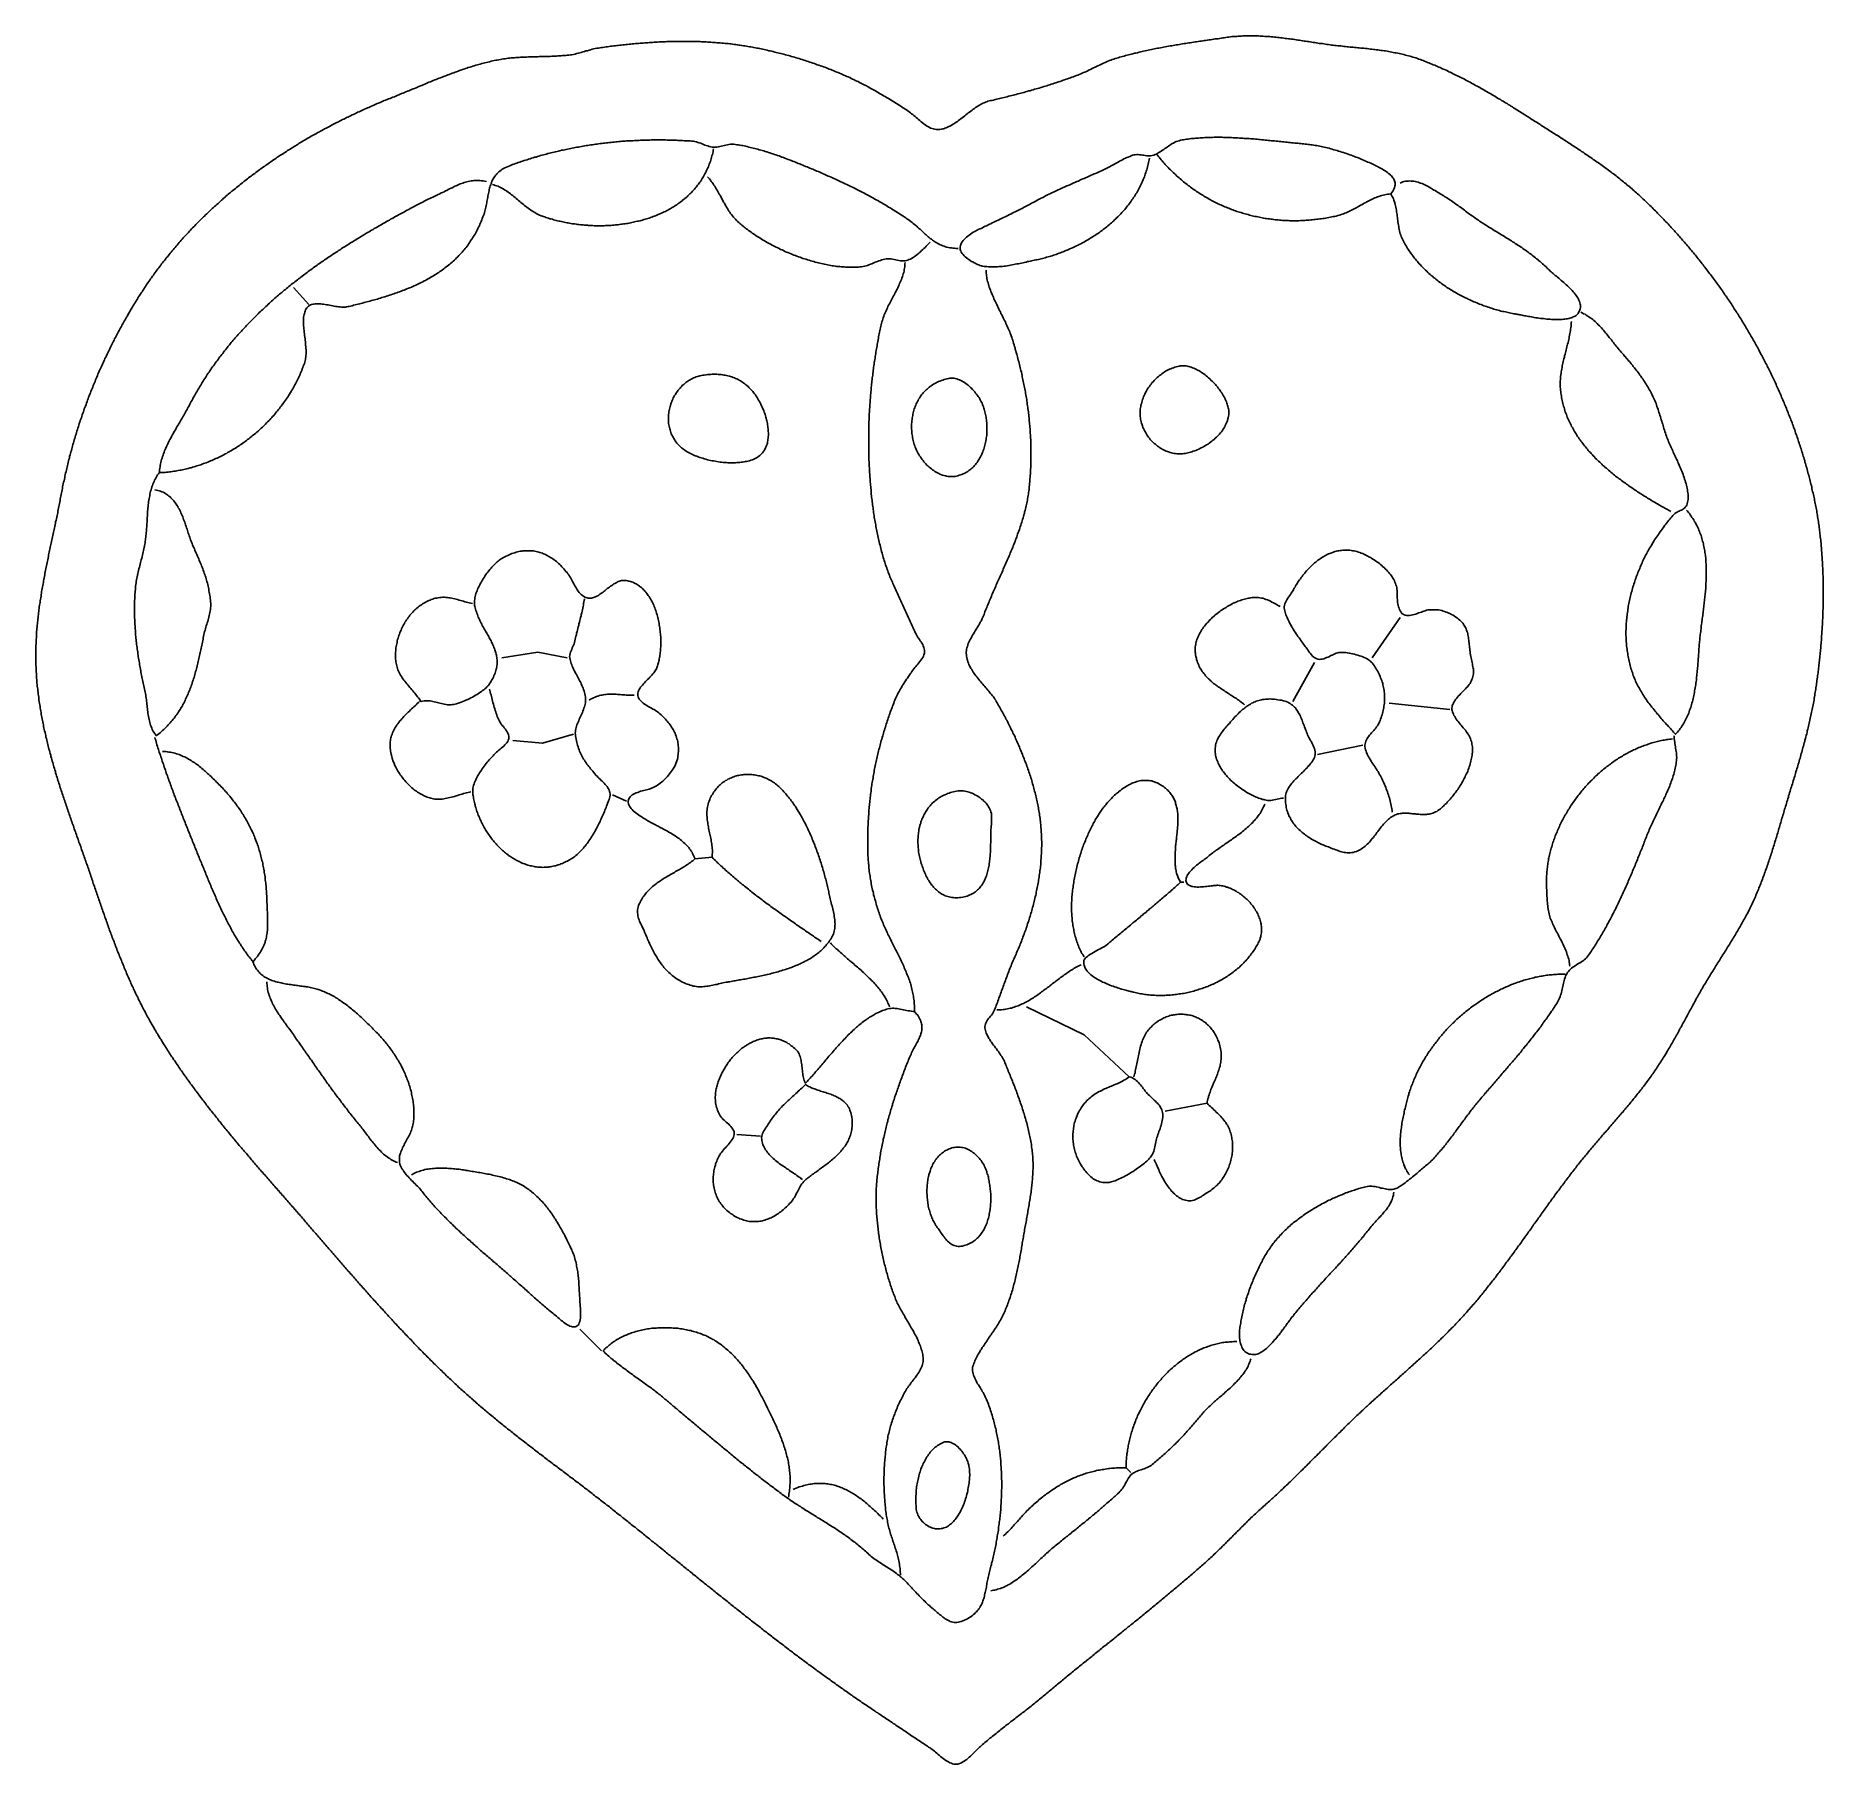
# Model space of a CAD drawing. Header units: millimetres. Extents: x 77 to 1225, y 196 to 1306.
import ezdxf

# ---------------------------------------------------------------- set-up
doc = ezdxf.new("R2010")
doc.units = ezdxf.units.MM
doc.layers.add('0_0_0', color=3, linetype='Continuous')

msp = doc.modelspace()

# ---------------------------------------------------------------- linework, layer by layer
at = {"layer": '0_0_0'}
for points in [[(842.2, 1305), (843.2, 1305.1), (844.2, 1305.2), (845.2, 1305.4), (846.2, 1305.5), (847.2, 1305.6), (848.2, 1305.6), (849.2, 1305.7), (850.2, 1305.8), (851.2, 1305.8), (852.2, 1305.9), (853.2, 1305.9), (854.2, 1305.9), (855.2, 1306), (856.2, 1306), (857.3, 1306), (858.3, 1306), (859.3, 1306), (860.3, 1305.9), (861.3, 1305.9), (862.3, 1305.9), (863.3, 1305.8), (864.3, 1305.8), (865.3, 1305.7), (866.3, 1305.6), (867.4, 1305.6), (868.4, 1305.5), (869.4, 1305.4), (870.4, 1305.3), (871.4, 1305.2), (872.4, 1305.1), (873.4, 1305), (874.4, 1304.9), (875.4, 1304.8), (876.4, 1304.7), (877.4, 1304.6), (878.4, 1304.5), (879.4, 1304.3), (880.5, 1304.2), (881.5, 1304.1), (882.5, 1303.9), (883.5, 1303.8), (884.5, 1303.7), (885.5, 1303.5), (886.5, 1303.4), (887.5, 1303.2), (888.5, 1303.1), (889.5, 1302.9), (890.5, 1302.8), (891.5, 1302.6), (892.4, 1302.5), (893.4, 1302.3), (894.4, 1302.2), (895.4, 1302), (896.4, 1301.9), (897.4, 1301.7), (898.4, 1301.6), (899.4, 1301.4), (900.3, 1301.3), (901.3, 1301.1), (902.3, 1301), (903.3, 1300.9), (904.3, 1300.7), (905.2, 1300.6), (906.2, 1300.4), (907.2, 1300.3), (908.2, 1300.2), (909.2, 1300), (910.1, 1299.9), (911.1, 1299.8), (912.1, 1299.7), (913.1, 1299.6), (914.1, 1299.5), (915.1, 1299.4), (916.1, 1299.2), (917.1, 1299.1), (918.1, 1299), (919.1, 1298.9), (920.1, 1298.8), (921.1, 1298.7), (922.1, 1298.6), (923.1, 1298.6), (924, 1298.5), (925, 1298.4), (926, 1298.3), (927, 1298.2), (928, 1298.1), (929, 1298), (930, 1297.9), (931, 1297.8), (932, 1297.7), (933, 1297.6), (934, 1297.4), (935, 1297.3), (936, 1297.2), (937, 1297.1), (937.9, 1297), (938.9, 1296.9), (939.9, 1296.7), (940.9, 1296.6), (941.9, 1296.5), (942.9, 1296.3), (943.9, 1296.2), (944.9, 1296), (945.8, 1295.9), (946.8, 1295.7), (947.8, 1295.5), (948.8, 1295.3), (949.8, 1295.1), (950.7, 1295), (951.7, 1294.8), (952.7, 1294.5), (953.7, 1294.3), (954.6, 1294.1), (955.6, 1293.9), (956.6, 1293.6), (957.5, 1293.4), (958.5, 1293.1), (959.5, 1292.9), (960.4, 1292.6), (961.4, 1292.3), (962.4, 1292), (963.3, 1291.7), (964.3, 1291.4), (965.2, 1291), (966.2, 1290.7), (967.1, 1290.3), (968, 1290), (968.9, 1289.6), (969.9, 1289.3), (970.8, 1288.9), (971.7, 1288.6), (972.6, 1288.2), (973.5, 1287.8), (974.5, 1287.4), (975.4, 1287), (976.3, 1286.7), (977.2, 1286.3), (978.1, 1285.9), (979, 1285.5), (980, 1285), (980.9, 1284.6), (981.8, 1284.2), (982.7, 1283.8), (983.6, 1283.4), (984.5, 1282.9), (985.4, 1282.5), (986.3, 1282.1), (987.3, 1281.6), (988.2, 1281.2), (989.1, 1280.7), (990, 1280.3), (990.9, 1279.8), (991.8, 1279.4), (992.7, 1278.9), (993.6, 1278.5), (994.5, 1278), (995.4, 1277.5), (996.3, 1277), (997.2, 1276.6), (998.1, 1276.1), (999, 1275.6), (999.9, 1275.1), (1000.8, 1274.6), (1001.7, 1274.1), (1002.6, 1273.7), (1003.5, 1273.2), (1004.4, 1272.7), (1005.3, 1272.2), (1006.2, 1271.7), (1007, 1271.2), (1007.9, 1270.7), (1008.8, 1270.1), (1009.7, 1269.6), (1010.6, 1269.1), (1011.5, 1268.6), (1012.3, 1268.1), (1013.2, 1267.6), (1014.1, 1267.1), (1015, 1266.6), (1015.8, 1266), (1016.7, 1265.5), (1017.6, 1265), (1018.4, 1264.5), (1019.3, 1263.9), (1020.2, 1263.4), (1021, 1262.9), (1021.9, 1262.4), (1022.7, 1261.8), (1023.6, 1261.3), (1024.4, 1260.8), (1025.3, 1260.3), (1026.1, 1259.7), (1027, 1259.2), (1027.8, 1258.7), (1028.7, 1258.1), (1029.5, 1257.6), (1030.4, 1257.1), (1031.2, 1256.5), (1032, 1256), (1032.9, 1255.5), (1033.7, 1255), (1034.5, 1254.4), (1035.4, 1253.9), (1036.2, 1253.4), (1037, 1252.8), (1037.8, 1252.3), (1038.7, 1251.8), (1039.5, 1251.2), (1040.4, 1250.7), (1041.2, 1250.2), (1042, 1249.6), (1042.9, 1249.1), (1043.7, 1248.5), (1044.6, 1248), (1045.4, 1247.5), (1046.3, 1246.9), (1047.1, 1246.4), (1047.9, 1245.9), (1048.8, 1245.3), (1049.6, 1244.8), (1050.5, 1244.3), (1051.3, 1243.7), (1052.2, 1243.2), (1053, 1242.6), (1053.9, 1242.1), (1054.7, 1241.6), (1055.5, 1241), (1056.4, 1240.5), (1057.2, 1240), (1058.1, 1239.4), (1058.9, 1238.9), (1059.8, 1238.3), (1060.6, 1237.8), (1061.4, 1237.2), (1062.3, 1236.7), (1063.1, 1236.1), (1064, 1235.6), (1064.8, 1235), (1065.7, 1234.5), (1066.5, 1233.9), (1067.3, 1233.4), (1068.2, 1232.8), (1069, 1232.3), (1069.8, 1231.7), (1070.7, 1231.2), (1071.5, 1230.6), (1072.3, 1230), (1073.2, 1229.5), (1074, 1228.9), (1074.8, 1228.3), (1075.7, 1227.8), (1076.5, 1227.2), (1077.3, 1226.6), (1078.1, 1226.1), (1079, 1225.5), (1079.8, 1224.9), (1080.6, 1224.3), (1081.4, 1223.7), (1082.2, 1223.2), (1083, 1222.6), (1083.9, 1222), (1084.7, 1221.4), (1085.5, 1220.8), (1086.3, 1220.2), (1087.1, 1219.6), (1087.9, 1219), (1088.7, 1218.4), (1089.5, 1217.8), (1090.3, 1217.2), (1091.1, 1216.6), (1091.9, 1216), (1092.7, 1215.4), (1093.5, 1214.7), (1094.3, 1214.1), (1095, 1213.5), (1095.8, 1212.9), (1096.6, 1212.2), (1097.4, 1211.6), (1098.2, 1211), (1098.9, 1210.3), (1099.7, 1209.7), (1100.5, 1209.1), (1101.2, 1208.4), (1102, 1207.8), (1102.7, 1207.1), (1103.5, 1206.4), (1104.3, 1205.8), (1105, 1205.1), (1105.8, 1204.5), (1106.5, 1203.8), (1107.2, 1203.1), (1108, 1202.4), (1108.7, 1201.7), (1109.4, 1201.1), (1110.2, 1200.4), (1110.9, 1199.7), (1111.6, 1199), (1112.3, 1198.3), (1113, 1197.7), (1113.7, 1197), (1114.4, 1196.3), (1115.1, 1195.6), (1115.8, 1194.9), (1116.5, 1194.2), (1117.2, 1193.5), (1117.9, 1192.8), (1118.6, 1192.1), (1119.2, 1191.4), (1119.9, 1190.7), (1120.6, 1190), (1121.3, 1189.3), (1122, 1188.6), (1122.7, 1187.9), (1123.3, 1187.2), (1124, 1186.5), (1124.7, 1185.8), (1125.4, 1185.1), (1126, 1184.3), (1126.7, 1183.6), (1127.4, 1182.9), (1128, 1182.2), (1128.7, 1181.5), (1129.4, 1180.7), (1130, 1180), (1130.7, 1179.3), (1131.3, 1178.5), (1132, 1177.8), (1132.7, 1177.1), (1133.3, 1176.3), (1134, 1175.6), (1134.6, 1174.8), (1135.3, 1174.1), (1135.9, 1173.4), (1136.5, 1172.6), (1137.2, 1171.9), (1137.8, 1171.1), (1138.5, 1170.4), (1139.1, 1169.6), (1139.7, 1168.8), (1140.4, 1168.1), (1141, 1167.3), (1141.6, 1166.6), (1142.3, 1165.8), (1142.9, 1165), (1143.5, 1164.3), (1144.1, 1163.5), (1144.7, 1162.7), (1145.4, 1162), (1146, 1161.2), (1146.6, 1160.4), (1147.2, 1159.6), (1147.8, 1158.9), (1148.4, 1158.1), (1149, 1157.3), (1149.6, 1156.5), (1150.2, 1155.7), (1150.8, 1154.9), (1151.4, 1154.2), (1152, 1153.4), (1152.6, 1152.6), (1153.2, 1151.8), (1153.8, 1151), (1154.4, 1150.2), (1155, 1149.4), (1155.6, 1148.6), (1156.2, 1147.8), (1156.7, 1147), (1157.3, 1146.2), (1157.9, 1145.4), (1158.5, 1144.6), (1159, 1143.8), (1159.6, 1143), (1160.2, 1142.2), (1160.8, 1141.3), (1161.3, 1140.5), (1161.9, 1139.7), (1162.4, 1138.9), (1163, 1138.1), (1163.6, 1137.3), (1164.1, 1136.4), (1164.7, 1135.6), (1165.2, 1134.8), (1165.8, 1134), (1166.3, 1133.1), (1166.9, 1132.3), (1167.4, 1131.5), (1167.9, 1130.6), (1168.5, 1129.8), (1169, 1129), (1169.6, 1128.1), (1170.1, 1127.3), (1170.6, 1126.5), (1171.1, 1125.6), (1171.7, 1124.8), (1172.2, 1123.9), (1172.7, 1123.1), (1173.2, 1122.3), (1173.8, 1121.4), (1174.3, 1120.6), (1174.8, 1119.7), (1175.3, 1118.9), (1175.8, 1118), (1176.3, 1117.2), (1176.8, 1116.3), (1177.3, 1115.5), (1177.8, 1114.6), (1178.3, 1113.7), (1178.8, 1112.9), (1179.3, 1112), (1179.8, 1111.2), (1180.3, 1110.3), (1180.8, 1109.4), (1181.2, 1108.6), (1181.7, 1107.7), (1182.2, 1106.8), (1182.7, 1106), (1183.2, 1105.1), (1183.6, 1104.2), (1184.1, 1103.3), (1184.6, 1102.5), (1185, 1101.6), (1185.5, 1100.7), (1186, 1099.8), (1186.4, 1099), (1186.9, 1098.1), (1187.3, 1097.2), (1187.8, 1096.3), (1188.2, 1095.4), (1188.7, 1094.6), (1189.1, 1093.7), (1189.6, 1092.8), (1190, 1091.9), (1190.5, 1091), (1190.9, 1090.1), (1191.3, 1089.2), (1191.8, 1088.3), (1192.2, 1087.4), (1192.6, 1086.6), (1193, 1085.7), (1193.5, 1084.8), (1193.9, 1083.9), (1194.3, 1083), (1194.7, 1082.1), (1195.1, 1081.2), (1195.5, 1080.3), (1195.9, 1079.4), (1196.3, 1078.5), (1196.7, 1077.6), (1197.1, 1076.7), (1197.5, 1075.8), (1197.9, 1074.8), (1198.3, 1073.9), (1198.7, 1073), (1199.1, 1072.1), (1199.5, 1071.2), (1199.9, 1070.3), (1200.2, 1069.4), (1200.6, 1068.5), (1201, 1067.6), (1201.4, 1066.6), (1201.7, 1065.7), (1202.1, 1064.8), (1202.5, 1063.9), (1202.8, 1063), (1203.2, 1062.1), (1203.6, 1061.1), (1203.9, 1060.2), (1204.3, 1059.3), (1204.6, 1058.4), (1205, 1057.4), (1205.3, 1056.5), (1205.6, 1055.6), (1206, 1054.7), (1206.3, 1053.7), (1206.7, 1052.8), (1207, 1051.9), (1207.3, 1051), (1207.6, 1050), (1208, 1049.1), (1208.3, 1048.2), (1208.6, 1047.2), (1208.9, 1046.3), (1209.2, 1045.4), (1209.5, 1044.4), (1209.8, 1043.5), (1210.2, 1042.6), (1210.5, 1041.6), (1210.8, 1040.7), (1211, 1039.8), (1211.3, 1038.8), (1211.6, 1037.9), (1211.9, 1036.9), (1212.2, 1036), (1212.5, 1035.1), (1212.8, 1034.1), (1213.1, 1033.2), (1213.3, 1032.2), (1213.6, 1031.3), (1213.9, 1030.4), (1214.1, 1029.4), (1214.4, 1028.5), (1214.7, 1027.5), (1214.9, 1026.6), (1215.2, 1025.6), (1215.4, 1024.7), (1215.7, 1023.7), (1215.9, 1022.8), (1216.2, 1021.8), (1216.4, 1020.9), (1216.7, 1019.9), (1216.9, 1019), (1217.1, 1018), (1217.4, 1017.1), (1217.6, 1016.1), (1217.8, 1015.2), (1218, 1014.2), (1218.2, 1013.3), (1218.5, 1012.3), (1218.7, 1011.4), (1218.9, 1010.4), (1219.1, 1009.5), (1219.3, 1008.5), (1219.5, 1007.6), (1219.7, 1006.6), (1219.9, 1005.6), (1220.1, 1004.7), (1220.2, 1003.7), (1220.4, 1002.8), (1220.6, 1001.8), (1220.8, 1000.8), (1220.9, 999.9), (1221.1, 998.9), (1221.3, 997.9), (1221.4, 997), (1221.6, 996), (1221.7, 995), (1221.9, 994), (1222, 993.1), (1222.2, 992.1), (1222.3, 991.1), (1222.4, 990.1), (1222.6, 989.1), (1222.7, 988.1), (1222.8, 987.2), (1222.9, 986.2), (1223, 985.2), (1223.1, 984.2), (1223.3, 983.2), (1223.4, 982.2), (1223.5, 981.2), (1223.6, 980.2), (1223.7, 979.2), (1223.7, 978.2), (1223.8, 977.2), (1223.9, 976.2), (1224, 975.2), (1224.1, 974.2), (1224.1, 973.2), (1224.2, 972.2), (1224.3, 971.2), (1224.4, 970.2), (1224.4, 969.2), (1224.5, 968.2), (1224.5, 967.2), (1224.6, 966.2), (1224.6, 965.2), (1224.7, 964.2), (1224.7, 963.2), (1224.8, 962.1), (1224.8, 961.1), (1224.8, 960.1), (1224.9, 959.1), (1224.9, 958.1), (1224.9, 957.1), (1225, 956.1), (1225, 955.1), (1225, 954.1), (1225, 953), (1225, 952), (1225, 951), (1225, 950), (1225, 949), (1225, 948), (1225, 947), (1225, 945.9), (1225, 944.9), (1225, 943.9), (1225, 942.9), (1225, 941.9), (1224.9, 940.9), (1224.9, 939.9), (1224.9, 938.8), (1224.9, 937.8), (1224.8, 936.8), (1224.8, 935.8), (1224.8, 934.8), (1224.7, 933.8), (1224.7, 932.8), (1224.7, 931.8), (1224.6, 930.8), (1224.6, 929.7), (1224.5, 928.7), (1224.5, 927.7), (1224.4, 926.7), (1224.3, 925.7), (1224.3, 924.7), (1224.2, 923.7), (1224.1, 922.7), (1224.1, 921.7), (1224, 920.7), (1223.9, 919.7), (1223.9, 918.7), (1223.8, 917.7), (1223.7, 916.7), (1223.6, 915.7), (1223.5, 914.7), (1223.5, 913.7), (1223.4, 912.7), (1223.3, 911.7), (1223.2, 910.7), (1223.1, 909.7), (1223, 908.7), (1222.9, 907.7), (1222.8, 906.7), (1222.7, 905.7), (1222.6, 904.7), (1222.5, 903.8), (1222.4, 902.8), (1222.2, 901.8), (1222.1, 900.8), (1222, 899.8), (1221.9, 898.8), (1221.8, 897.9), (1221.7, 896.9), (1221.5, 895.9), (1221.4, 894.9), (1221.3, 894), (1221.1, 893), (1221, 892), (1220.9, 891.1), (1220.7, 890.1), (1220.6, 889.1), (1220.5, 888.2), (1220.3, 887.2), (1220.2, 886.3), (1220, 885.3), (1219.9, 884.4), (1219.7, 883.4), (1219.6, 882.4), (1219.4, 881.4), (1219.2, 880.4), (1219.1, 879.4), (1218.9, 878.4), (1218.7, 877.4), (1218.5, 876.4), (1218.3, 875.4), (1218.1, 874.4), (1218, 873.4), (1217.8, 872.5), (1217.5, 871.5), (1217.3, 870.5), (1217.1, 869.5), (1216.9, 868.5), (1216.7, 867.5), (1216.5, 866.5), (1216.3, 865.5), (1216, 864.5), (1215.8, 863.6), (1215.6, 862.6), (1215.3, 861.6), (1215.1, 860.6), (1214.8, 859.6), (1214.6, 858.6), (1214.4, 857.7), (1214.1, 856.7), (1213.9, 855.7), (1213.6, 854.7), (1213.3, 853.7), (1213.1, 852.8), (1212.8, 851.8), (1212.6, 850.8), (1212.3, 849.8), (1212, 848.9), (1211.8, 847.9), (1211.5, 846.9), (1211.2, 845.9), (1210.9, 845), (1210.7, 844), (1210.4, 843), (1210.1, 842), (1209.8, 841.1), (1209.5, 840.1), (1209.3, 839.1), (1209, 838.2), (1208.7, 837.2), (1208.4, 836.2), (1208.1, 835.2), (1207.8, 834.3), (1207.5, 833.3), (1207.2, 832.3), (1206.9, 831.4), (1206.7, 830.4), (1206.4, 829.4), (1206.1, 828.5), (1205.8, 827.5), (1205.5, 826.5), (1205.2, 825.6), (1204.9, 824.6), (1204.6, 823.6), (1204.3, 822.7), (1204, 821.7), (1203.7, 820.8), (1203.4, 819.8), (1203.1, 818.8), (1202.8, 817.9), (1202.6, 816.9), (1202.3, 815.9), (1202, 815), (1201.7, 814), (1201.4, 813.1), (1201.1, 812.1), (1200.8, 811.1), (1200.5, 810.2), (1200.2, 809.2), (1199.9, 808.2), (1199.7, 807.3), (1199.4, 806.3), (1199.1, 805.4), (1198.8, 804.4), (1198.5, 803.5), (1198.3, 802.5), (1198, 801.6), (1197.7, 800.7), (1197.4, 799.7), (1197.2, 798.8), (1196.9, 797.8), (1196.6, 796.9), (1196.3, 795.9), (1196, 795), (1195.8, 794), (1195.5, 793.1), (1195.2, 792.1), (1194.9, 791.2), (1194.6, 790.2), (1194.3, 789.3), (1194, 788.3), (1193.7, 787.3), (1193.4, 786.4), (1193.1, 785.4), (1192.8, 784.4), (1192.5, 783.5), (1192.2, 782.5), (1191.9, 781.5), (1191.6, 780.6), (1191.3, 779.6), (1191, 778.7), (1190.7, 777.7), (1190.3, 776.7), (1190, 775.8), (1189.7, 774.8), (1189.4, 773.8), (1189, 772.9), (1188.7, 771.9), (1188.4, 771), (1188, 770), (1187.7, 769), (1187.3, 768.1), (1187, 767.1), (1186.7, 766.2), (1186.3, 765.2), (1185.9, 764.3), (1185.6, 763.3), (1185.2, 762.4), (1184.9, 761.5), (1184.5, 760.5), (1184.1, 759.6), (1183.7, 758.6), (1183.4, 757.7), (1183, 756.8), (1182.6, 755.9), (1182.2, 754.9), (1181.8, 754), (1181.4, 753.1), (1181, 752.2), (1180.6, 751.3), (1180.2, 750.4), (1179.8, 749.5), (1179.3, 748.6), (1178.9, 747.7), (1178.5, 746.8), (1178.1, 745.9), (1177.6, 745), (1177.2, 744.1), (1176.7, 743.3), (1176.3, 742.4), (1175.8, 741.5), (1175.3, 740.6), (1174.9, 739.7), (1174.4, 738.8), (1173.9, 738), (1173.4, 737.1), (1172.9, 736.2), (1172.4, 735.3), (1171.9, 734.4), (1171.4, 733.6), (1170.9, 732.7), (1170.4, 731.8), (1169.9, 731), (1169.4, 730.1), (1168.9, 729.2), (1168.4, 728.4), (1167.8, 727.5), (1167.3, 726.6), (1166.8, 725.8), (1166.3, 724.9), (1165.7, 724.1), (1165.2, 723.2), (1164.7, 722.3), (1164.2, 721.5), (1163.6, 720.6), (1163.1, 719.8), (1162.6, 718.9), (1162, 718.1), (1161.5, 717.2), (1160.9, 716.4), (1160.4, 715.5), (1159.9, 714.7), (1159.3, 713.8), (1158.8, 713), (1158.3, 712.1), (1157.7, 711.2), (1157.2, 710.4), (1156.7, 709.5), (1156.1, 708.7), (1155.6, 707.8), (1155.1, 707), (1154.5, 706.1), (1154, 705.3), (1153.5, 704.4), (1152.9, 703.6), (1152.4, 702.7), (1151.9, 701.8), (1151.3, 701), (1150.8, 700.1), (1150.3, 699.3), (1149.8, 698.4), (1149.3, 697.5), (1148.7, 696.7), (1148.2, 695.8), (1147.7, 694.9), (1147.2, 694), (1146.7, 693.2), (1146.2, 692.3), (1145.7, 691.4), (1145.2, 690.5), (1144.7, 689.7), (1144.2, 688.8), (1143.7, 687.9), (1143.2, 687), (1142.8, 686.1), (1142.3, 685.3), (1141.8, 684.4), (1141.3, 683.5), (1140.8, 682.6), (1140.3, 681.7), (1139.9, 680.9), (1139.4, 680), (1138.9, 679.1), (1138.4, 678.2), (1138, 677.4), (1137.5, 676.5), (1137, 675.6), (1136.5, 674.7), (1136.1, 673.8), (1135.6, 673), (1135.1, 672.1), (1134.6, 671.2), (1134.2, 670.3), (1133.7, 669.4), (1133.2, 668.6), (1132.7, 667.7), (1132.2, 666.8), (1131.8, 665.9), (1131.3, 665.1), (1130.8, 664.2), (1130.3, 663.3), (1129.8, 662.5), (1129.3, 661.6), (1128.8, 660.7), (1128.4, 659.9), (1127.9, 659), (1127.4, 658.1), (1126.9, 657.3), (1126.4, 656.4), (1125.8, 655.5), (1125.3, 654.7), (1124.8, 653.8), (1124.3, 652.9), (1123.8, 652.1), (1123.3, 651.2), (1122.8, 650.4), (1122.2, 649.5), (1121.7, 648.7), (1121.2, 647.8), (1120.6, 647), (1120.1, 646.1), (1119.5, 645.3), (1119, 644.4), (1118.4, 643.6), (1117.9, 642.8), (1117.3, 641.9), (1116.7, 641.1), (1116.1, 640.2), (1115.6, 639.4), (1115, 638.6), (1114.4, 637.8), (1113.8, 637), (1113.2, 636.1), (1112.6, 635.3), (1112, 634.5), (1111.4, 633.7), (1110.8, 632.9), (1110.2, 632.1), (1109.6, 631.3), (1109, 630.5), (1108.4, 629.7), (1107.8, 629), (1107.2, 628.2), (1106.6, 627.4), (1105.9, 626.6), (1105.3, 625.8), (1104.7, 625), (1104.1, 624.3), (1103.4, 623.5), (1102.8, 622.7), (1102.2, 621.9), (1101.5, 621.2), (1100.9, 620.4), (1100.3, 619.6), (1099.6, 618.9), (1099, 618.1), (1098.3, 617.3), (1097.7, 616.6), (1097, 615.8), (1096.4, 615), (1095.7, 614.3), (1095.1, 613.5), (1094.4, 612.7), (1093.8, 612), (1093.1, 611.2), (1092.5, 610.5), (1091.8, 609.7), (1091.2, 608.9), (1090.5, 608.2), (1089.9, 607.4), (1089.2, 606.7), (1088.5, 605.9), (1087.9, 605.2), (1087.2, 604.4), (1086.6, 603.6), (1085.9, 602.9), (1085.3, 602.1), (1084.6, 601.4), (1083.9, 600.6), (1083.3, 599.9), (1082.6, 599.1), (1082, 598.3), (1081.3, 597.6), (1080.7, 596.8), (1080, 596.1), (1079.4, 595.3), (1078.7, 594.5), (1078.1, 593.8), (1077.4, 593), (1076.8, 592.3), (1076.1, 591.5), (1075.5, 590.7), (1074.8, 590), (1074.2, 589.2), (1073.5, 588.4), (1072.9, 587.6), (1072.3, 586.9), (1071.6, 586.1), (1071, 585.3), (1070.4, 584.5), (1069.7, 583.8), (1069.1, 583), (1068.5, 582.2), (1067.8, 581.4), (1067.2, 580.6), (1066.6, 579.8), (1066, 579), (1065.4, 578.3), (1064.7, 577.5), (1064.1, 576.7), (1063.5, 575.9), (1062.9, 575.1), (1062.3, 574.3), (1061.7, 573.5), (1061.1, 572.7), (1060.5, 571.9), (1059.9, 571.1), (1059.3, 570.3), (1058.7, 569.5), (1058.1, 568.7), (1057.5, 567.9), (1056.9, 567.1), (1056.3, 566.3), (1055.7, 565.5), (1055.1, 564.7), (1054.5, 563.9), (1053.9, 563.1), (1053.3, 562.3), (1052.7, 561.4), (1052.1, 560.6), (1051.5, 559.8), (1050.9, 559), (1050.3, 558.2), (1049.8, 557.4), (1049.2, 556.6), (1048.6, 555.8), (1048, 554.9), (1047.4, 554.1), (1046.8, 553.3), (1046.2, 552.5), (1045.7, 551.7), (1045.1, 550.9), (1044.5, 550.1), (1043.9, 549.2), (1043.3, 548.4), (1042.7, 547.6), (1042.2, 546.8), (1041.6, 546), (1041, 545.2), (1040.4, 544.3), (1039.8, 543.5), (1039.2, 542.7), (1038.7, 541.9), (1038.1, 541.1), (1037.5, 540.2), (1036.9, 539.4), (1036.3, 538.6), (1035.7, 537.8), (1035.2, 537), (1034.6, 536.2), (1034, 535.3), (1033.4, 534.5), (1032.8, 533.7), (1032.2, 532.9), (1031.7, 532.1), (1031.1, 531.3), (1030.5, 530.4), (1029.9, 529.6), (1029.3, 528.8), (1028.7, 528), (1028.1, 527.2), (1027.6, 526.4), (1027, 525.6), (1026.4, 524.7), (1025.8, 523.9), (1025.2, 523.1), (1024.6, 522.3), (1024, 521.5), (1023.4, 520.7), (1022.8, 519.9), (1022.2, 519.1), (1021.6, 518.3), (1021, 517.5), (1020.4, 516.7), (1019.8, 515.8), (1019.2, 515), (1018.6, 514.2), (1018, 513.4), (1017.4, 512.6), (1016.8, 511.8), (1016.2, 511), (1015.6, 510.2), (1015, 509.4), (1014.4, 508.6), (1013.8, 507.9), (1013.1, 507.1), (1012.5, 506.3), (1011.9, 505.5), (1011.3, 504.7), (1010.7, 503.9), (1010, 503.1), (1009.4, 502.3), (1008.8, 501.5), (1008.2, 500.7), (1007.5, 500), (1006.9, 499.2), (1006.3, 498.4), (1005.6, 497.6), (1005, 496.9), (1004.4, 496.1), (1003.7, 495.3), (1003.1, 494.5), (1002.4, 493.8), (1001.8, 493), (1001.2, 492.2), (1000.5, 491.5), (999.8, 490.7), (999.2, 489.9), (998.5, 489.2), (997.9, 488.4), (997.2, 487.7), (996.5, 486.9), (995.9, 486.1), (995.2, 485.4), (994.5, 484.7), (993.9, 483.9), (993.2, 483.2), (992.5, 482.4), (991.8, 481.7), (991.1, 481), (990.4, 480.2), (989.7, 479.5), (989.1, 478.8), (988.4, 478), (987.7, 477.3), (987, 476.6), (986.3, 475.9), (985.6, 475.2), (984.8, 474.4), (984.1, 473.7), (983.4, 473), (982.7, 472.3), (982, 471.6), (981.3, 470.9), (980.6, 470.2), (979.8, 469.5), (979.1, 468.8), (978.4, 468.1), (977.7, 467.4), (976.9, 466.7), (976.2, 466), (975.5, 465.3), (974.8, 464.6), (974, 463.9), (973.3, 463.2), (972.6, 462.5), (971.8, 461.8), (971.1, 461.1), (970.3, 460.4), (969.6, 459.8), (968.9, 459.1), (968.1, 458.4), (967.4, 457.7), (966.6, 457), (965.9, 456.4), (965.1, 455.7), (964.4, 455), (963.6, 454.3), (962.9, 453.6), (962.1, 453), (961.4, 452.3), (960.6, 451.6), (959.9, 450.9), (959.1, 450.3), (958.4, 449.6), (957.6, 448.9), (956.9, 448.2), (956.1, 447.6), (955.4, 446.9), (954.6, 446.2), (953.9, 445.6), (953.1, 444.9), (952.4, 444.2), (951.6, 443.5), (950.8, 442.9), (950.1, 442.2), (949.3, 441.5), (948.6, 440.9), (947.8, 440.2), (947.1, 439.5), (946.3, 438.9), (945.6, 438.2), (944.8, 437.5), (944.1, 436.8), (943.3, 436.2), (942.6, 435.5), (941.8, 434.8), (941.1, 434.2), (940.3, 433.5), (939.6, 432.8), (938.8, 432.1), (938.1, 431.5), (937.3, 430.8), (936.6, 430.1), (935.8, 429.4), (935.1, 428.8), (934.3, 428.1), (933.6, 427.4), (932.9, 426.7), (932.1, 426), (931.4, 425.4), (930.6, 424.7), (929.9, 424), (929.2, 423.3), (928.4, 422.6), (927.7, 421.9), (927, 421.2), (926.2, 420.6), (925.5, 419.9), (924.8, 419.2), (924, 418.5), (923.3, 417.8), (922.6, 417.1), (921.9, 416.4), (921.1, 415.7), (920.4, 415), (919.7, 414.3), (919, 413.6), (918.2, 412.9), (917.5, 412.1), (916.8, 411.4), (916.1, 410.7), (915.4, 410), (914.6, 409.3), (913.9, 408.6), (913.2, 407.9), (912.5, 407.2), (911.8, 406.5), (911.1, 405.8), (910.4, 405.1), (909.6, 404.3), (908.9, 403.6), (908.2, 402.9), (907.5, 402.2), (906.8, 401.5), (906.1, 400.8), (905.4, 400.1), (904.7, 399.3), (903.9, 398.6), (903.2, 397.9), (902.5, 397.2), (901.8, 396.5), (901.1, 395.8), (900.4, 395.1), (899.7, 394.3), (899, 393.6), (898.3, 392.9), (897.5, 392.2), (896.8, 391.5), (896.1, 390.8), (895.4, 390.1), (894.7, 389.3), (894, 388.6), (893.3, 387.9), (892.6, 387.2), (891.8, 386.5), (891.1, 385.8), (890.4, 385.1), (889.7, 384.4), (889, 383.7), (888.3, 383), (887.5, 382.2), (886.8, 381.5), (886.1, 380.8), (885.4, 380.1), (884.7, 379.4), (883.9, 378.7), (883.2, 378), (882.5, 377.3), (881.8, 376.6), (881, 375.9), (880.3, 375.2), (879.6, 374.5), (878.8, 373.8), (878.1, 373.1), (877.4, 372.4), (876.6, 371.8), (875.9, 371.1), (875.2, 370.4), (874.4, 369.7), (873.7, 369), (872.9, 368.3), (872.2, 367.6), (871.4, 366.9), (870.7, 366.3), (869.9, 365.6), (869.2, 364.9), (868.4, 364.2), (867.7, 363.6), (866.9, 362.9), (866.2, 362.2), (865.4, 361.6), (864.7, 360.9), (863.9, 360.2), (863.2, 359.5), (862.5, 358.9), (861.7, 358.2), (861, 357.5), (860.3, 356.8), (859.5, 356.1), (858.8, 355.4), (858.1, 354.8), (857.4, 354.1), (856.6, 353.4), (855.9, 352.7), (855.2, 352), (854.5, 351.3), (853.8, 350.6), (853.1, 349.9), (852.4, 349.1), (851.6, 348.4), (850.9, 347.7), (850.2, 347), (849.5, 346.3), (848.8, 345.6), (848.1, 344.9), (847.4, 344.2), (846.7, 343.5), (846, 342.8), (845.3, 342), (844.6, 341.3), (843.8, 340.6), (843.1, 339.9), (842.4, 339.2), (841.7, 338.5), (841, 337.8), (840.3, 337.1), (839.6, 336.4), (838.9, 335.7), (838.2, 335), (837.4, 334.3), (836.7, 333.6), (836, 332.9), (835.3, 332.2), (834.6, 331.5), (833.8, 330.8), (833.1, 330.1), (832.4, 329.4), (831.6, 328.7), (830.9, 328), (830.2, 327.4), (829.4, 326.7), (828.7, 326), (827.9, 325.4), (827.2, 324.7), (826.4, 324), (825.7, 323.4), (824.9, 322.7), (824.2, 322), (823.4, 321.4), (822.6, 320.7), (821.9, 320.1), (821.1, 319.4), (820.4, 318.8), (819.6, 318.1), (818.8, 317.4), (818.1, 316.8), (817.3, 316.1), (816.6, 315.5), (815.8, 314.8), (815, 314.2), (814.3, 313.5), (813.5, 312.9), (812.7, 312.2), (812, 311.6), (811.2, 310.9), (810.4, 310.3), (809.7, 309.6), (808.9, 309), (808.1, 308.3), (807.4, 307.7), (806.6, 307.1), (805.8, 306.4), (805.1, 305.8), (804.3, 305.1), (803.5, 304.5), (802.7, 303.8), (802, 303.2), (801.2, 302.6), (800.4, 301.9), (799.6, 301.3), (798.9, 300.6), (798.1, 300), (797.3, 299.4), (796.5, 298.7), (795.8, 298.1), (795, 297.4), (794.2, 296.8), (793.4, 296.2), (792.6, 295.5), (791.9, 294.9), (791.1, 294.2), (790.3, 293.6), (789.5, 293), (788.8, 292.3), (788, 291.7), (787.2, 291.1), (786.4, 290.4), (785.6, 289.8), (784.9, 289.2), (784.1, 288.5), (783.3, 287.9), (782.5, 287.3), (781.7, 286.6), (780.9, 286), (780.2, 285.4), (779.4, 284.7), (778.6, 284.1), (777.8, 283.5), (777, 282.8), (776.2, 282.2), (775.5, 281.6), (774.7, 280.9), (773.9, 280.3), (773.1, 279.7), (772.3, 279.1), (771.5, 278.4), (770.8, 277.8), (770, 277.2), (769.2, 276.5), (768.4, 275.9), (767.6, 275.3), (766.8, 274.6), (766.1, 274), (765.3, 273.4), (764.5, 272.7), (763.7, 272.1), (762.9, 271.5), (762.1, 270.9), (761.4, 270.2), (760.6, 269.6), (759.8, 269), (759, 268.3), (758.2, 267.7), (757.4, 267.1), (756.6, 266.4), (755.9, 265.8), (755.1, 265.2), (754.3, 264.5), (753.5, 263.9), (752.7, 263.3), (751.9, 262.7), (751.2, 262), (750.4, 261.4), (749.6, 260.8), (748.8, 260.1), (748, 259.5), (747.3, 258.9), (746.5, 258.2), (745.7, 257.6), (744.9, 257), (744.1, 256.3), (743.3, 255.7), (742.6, 255.1), (741.8, 254.4), (741, 253.8), (740.2, 253.2), (739.4, 252.5), (738.7, 251.9), (737.9, 251.2), (737.1, 250.6), (736.3, 250), (735.6, 249.3), (734.8, 248.7), (734, 248.1), (733.2, 247.4), (732.5, 246.8), (731.7, 246.1), (730.9, 245.5), (730.1, 244.9), (729.4, 244.2), (728.6, 243.6), (727.8, 242.9), (727, 242.3), (726.3, 241.7), (725.5, 241), (724.7, 240.4), (723.9, 239.7), (723.2, 239.1), (722.4, 238.4), (721.6, 237.8), (720.8, 237.1), (720, 236.5), (719.2, 235.8), (718.5, 235.2), (717.7, 234.6), (716.9, 233.9), (716.1, 233.3), (715.3, 232.7), (714.5, 232), (713.7, 231.4), (712.9, 230.8), (712.1, 230.1), (711.3, 229.5), (710.5, 228.9), (709.7, 228.3), (708.8, 227.6), (708, 227), (707.2, 226.4), (706.4, 225.8), (705.6, 225.1), (704.8, 224.5), (704, 223.9), (703.2, 223.3), (702.4, 222.7), (701.6, 222), (700.8, 221.4), (700, 220.8), (699.2, 220.2), (698.4, 219.5), (697.6, 218.9), (696.8, 218.3), (696, 217.6), (695.2, 217), (694.4, 216.4), (693.6, 215.7), (692.8, 215.1), (692, 214.5), (691.2, 213.8), (690.4, 213.2), (689.6, 212.6), (688.8, 211.9), (688.1, 211.3), (687.3, 210.6), (686.5, 210), (685.7, 209.3), (684.9, 208.6), (684.2, 208), (683.6, 207.4), (682.9, 206.9), (682.3, 206.2), (681.6, 205.5), (680.9, 204.8), (680.2, 204.1), (679.5, 203.4), (678.7, 202.6), (678, 201.9), (677.2, 201.1), (676.4, 200.4), (675.6, 199.7), (674.8, 199.1), (674, 198.5), (673.2, 197.9), (672.3, 197.4), (671.5, 196.9), (670.7, 196.6), (669.8, 196.3), (669, 196.1), (668.2, 196), (667.4, 196), (666.5, 196.1), (665.7, 196.3), (664.9, 196.6), (664, 196.9), (663.1, 197.4), (662.3, 197.9), (661.4, 198.4), (660.5, 199), (659.7, 199.7), (658.8, 200.3), (658, 201), (657.1, 201.7), (656.3, 202.4), (655.5, 203), (654.7, 203.7), (654, 204.3), (653.2, 204.9), (652.5, 205.5), (651.8, 206), (651.2, 206.5), (650.3, 207), (649.5, 207.6), (648.6, 208.1), (647.8, 208.7), (647, 209.3), (646.1, 209.8), (645.3, 210.4), (644.4, 210.9), (643.6, 211.5), (642.7, 212.1), (641.9, 212.6), (641.1, 213.2), (640.2, 213.7), (639.4, 214.3), (638.5, 214.9), (637.7, 215.4), (636.9, 216), (636, 216.5), (635.2, 217.1), (634.3, 217.7), (633.5, 218.2), (632.7, 218.8), (631.8, 219.3), (631, 219.9), (630.1, 220.5), (629.3, 221), (628.5, 221.6), (627.6, 222.1), (626.8, 222.7), (625.9, 223.3), (625.1, 223.8), (624.3, 224.4), (623.4, 225), (622.6, 225.5), (621.7, 226.1), (620.9, 226.6), (620.1, 227.2), (619.2, 227.8), (618.4, 228.3), (617.6, 228.9), (616.7, 229.5), (615.9, 230), (615, 230.6), (614.2, 231.2), (613.4, 231.7), (612.5, 232.3), (611.7, 232.9), (610.9, 233.4), (610, 234), (609.2, 234.6), (608.3, 235.1), (607.5, 235.7), (606.7, 236.3), (605.9, 236.8), (605, 237.4), (604.2, 238), (603.4, 238.5), (602.5, 239.1), (601.7, 239.7), (600.9, 240.3), (600.1, 240.8), (599.2, 241.4), (598.4, 242), (597.6, 242.6), (596.8, 243.1), (595.9, 243.7), (595.1, 244.3), (594.3, 244.9), (593.5, 245.5), (592.7, 246), (591.9, 246.6), (591, 247.2), (590.2, 247.8), (589.4, 248.4), (588.6, 248.9), (587.8, 249.5), (587, 250.1), (586.1, 250.7), (585.3, 251.3), (584.5, 251.9), (583.7, 252.5), (582.9, 253), (582.1, 253.6), (581.3, 254.2), (580.5, 254.8), (579.7, 255.4), (578.8, 256), (578, 256.6), (577.2, 257.2), (576.4, 257.8), (575.6, 258.4), (574.8, 259), (574, 259.5), (573.2, 260.1), (572.4, 260.7), (571.6, 261.3), (570.8, 261.9), (570, 262.5), (569.2, 263.1), (568.4, 263.7), (567.6, 264.3), (566.8, 264.9), (566, 265.5), (565.2, 266.1), (564.4, 266.7), (563.6, 267.3), (562.8, 267.9), (562, 268.5), (561.2, 269.1), (560.4, 269.7), (559.6, 270.3), (558.8, 270.9), (558, 271.6), (557.2, 272.2), (556.4, 272.8), (555.6, 273.4), (554.8, 274), (554, 274.6), (553.2, 275.2), (552.4, 275.8), (551.6, 276.4), (550.9, 277), (550.1, 277.6), (549.3, 278.2), (548.5, 278.9), (547.7, 279.5), (546.9, 280.1), (546.1, 280.7), (545.3, 281.3), (544.5, 281.9), (543.7, 282.5), (542.9, 283.1), (542.2, 283.7), (541.4, 284.4), (540.6, 285), (539.8, 285.6), (539, 286.2), (538.2, 286.8), (537.4, 287.4), (536.6, 288.1), (535.9, 288.7), (535.1, 289.3), (534.3, 289.9), (533.5, 290.5), (532.7, 291.1), (531.9, 291.8), (531.1, 292.4), (530.4, 293), (529.6, 293.6), (528.8, 294.2), (528, 294.9), (527.2, 295.5), (526.4, 296.1), (525.7, 296.7), (524.9, 297.3), (524.1, 298), (523.3, 298.6), (522.5, 299.2), (521.8, 299.8), (521, 300.4), (520.2, 301.1), (519.4, 301.7), (518.6, 302.3), (517.8, 302.9), (517.1, 303.6), (516.3, 304.2), (515.5, 304.8), (514.7, 305.4), (513.9, 306.1), (513.2, 306.7), (512.4, 307.3), (511.6, 307.9), (510.8, 308.6), (510, 309.2), (509.3, 309.8), (508.5, 310.4), (507.7, 311.1), (506.9, 311.7), (506.1, 312.3), (505.4, 312.9), (504.6, 313.6), (503.8, 314.2), (503, 314.8), (502.2, 315.4), (501.5, 316.1), (500.7, 316.7), (499.9, 317.3), (499.1, 317.9), (498.3, 318.6), (497.6, 319.2), (496.8, 319.8), (496, 320.5), (495.2, 321.1), (494.5, 321.7), (493.7, 322.3), (492.9, 323), (492.1, 323.6), (491.3, 324.2), (490.6, 324.8), (489.8, 325.5), (489, 326.1), (488.2, 326.7), (487.4, 327.4), (486.7, 328), (485.9, 328.6), (485.1, 329.2), (484.3, 329.9), (483.5, 330.5), (482.8, 331.1), (482, 331.8), (481.2, 332.4), (480.4, 333), (479.7, 333.6), (478.9, 334.3), (478.1, 334.9), (477.3, 335.5), (476.5, 336.2), (475.8, 336.8), (475, 337.4), (474.2, 338), (473.4, 338.7), (472.6, 339.3), (471.8, 339.9), (471.1, 340.6), (470.3, 341.2), (469.5, 341.8), (468.7, 342.4), (467.9, 343.1), (467.2, 343.7), (466.4, 344.3), (465.6, 344.9), (464.8, 345.6), (464, 346.2), (463.2, 346.8), (462.5, 347.5), (461.7, 348.1), (460.9, 348.7), (460.1, 349.3), (459.3, 350), (458.5, 350.6), (457.8, 351.2), (457, 351.8), (456.2, 352.5), (455.4, 353.1), (454.6, 353.7), (453.8, 354.3), (453.1, 355), (452.3, 355.6), (451.5, 356.2), (450.7, 356.8), (449.9, 357.5), (449.1, 358.1), (448.3, 358.7), (447.5, 359.3), (446.8, 360), (446, 360.6), (445.2, 361.2), (444.4, 361.8), (443.6, 362.4), (442.8, 363.1), (442, 363.7), (441.2, 364.3), (440.4, 364.9), (439.6, 365.5), (438.8, 366.2), (438, 366.8), (437.2, 367.4), (436.4, 368), (435.6, 368.6), (434.9, 369.2), (434.1, 369.9), (433.3, 370.5), (432.5, 371.1), (431.7, 371.7), (430.9, 372.3), (430.1, 372.9), (429.3, 373.5), (428.5, 374.1), (427.7, 374.7), (426.9, 375.4), (426.1, 376), (425.3, 376.6), (424.5, 377.2), (423.7, 377.8), (422.9, 378.4), (422.1, 379), (421.3, 379.6), (420.5, 380.2), (419.7, 380.8), (418.9, 381.4), (418.1, 382), (417.2, 382.6), (416.4, 383.3), (415.6, 383.9), (414.8, 384.5), (414, 385.1), (413.2, 385.7), (412.4, 386.3), (411.6, 386.9), (410.8, 387.5), (410, 388.1), (409.2, 388.7), (408.4, 389.3), (407.6, 389.9), (406.8, 390.5), (406, 391.1), (405.2, 391.7), (404.4, 392.4), (403.6, 393), (402.8, 393.6), (402, 394.2), (401.2, 394.8), (400.4, 395.4), (399.6, 396), (398.8, 396.6), (398, 397.2), (397.2, 397.8), (396.4, 398.4), (395.6, 399.1), (394.8, 399.7), (394.1, 400.3), (393.3, 400.9), (392.5, 401.5), (391.7, 402.1), (390.9, 402.7), (390.1, 403.4), (389.3, 404), (388.5, 404.6), (387.7, 405.2), (386.9, 405.8), (386.1, 406.4), (385.3, 407.1), (384.5, 407.7), (383.7, 408.3), (383, 408.9), (382.2, 409.6), (381.4, 410.2), (380.6, 410.8), (379.8, 411.4), (379, 412.1), (378.2, 412.7), (377.5, 413.3), (376.7, 413.9), (375.9, 414.6), (375.1, 415.2), (374.3, 415.8), (373.6, 416.5), (372.8, 417.1), (372, 417.8), (371.2, 418.4), (370.5, 419), (369.7, 419.7), (368.9, 420.3), (368.1, 421), (367.4, 421.6), (366.6, 422.2), (365.8, 422.9), (365, 423.5), (364.3, 424.2), (363.5, 424.8), (362.7, 425.5), (362, 426.1), (361.2, 426.8), (360.5, 427.5), (359.7, 428.1), (358.9, 428.8), (358.2, 429.4), (357.4, 430.1), (356.7, 430.8), (355.9, 431.4), (355.2, 432.1), (354.4, 432.8), (353.7, 433.4), (352.9, 434.1), (352.2, 434.8), (351.4, 435.5), (350.7, 436.1), (349.9, 436.8), (349.2, 437.5), (348.4, 438.2), (347.7, 438.9), (347, 439.5), (346.2, 440.2), (345.5, 440.9), (344.8, 441.6), (344, 442.3), (343.3, 443), (342.6, 443.7), (341.8, 444.4), (341.1, 445), (340.4, 445.7), (339.7, 446.4), (339, 447.1), (338.2, 447.8), (337.5, 448.5), (336.8, 449.2), (336.1, 449.9), (335.4, 450.6), (334.6, 451.3), (333.9, 452), (333.2, 452.7), (332.5, 453.4), (331.8, 454.1), (331.1, 454.8), (330.4, 455.5), (329.7, 456.2), (329, 456.9), (328.2, 457.6), (327.5, 458.4), (326.8, 459.1), (326.1, 459.8), (325.4, 460.5), (324.7, 461.2), (324, 461.9), (323.3, 462.6), (322.6, 463.3), (321.9, 464.1), (321.2, 464.8), (320.5, 465.5), (319.9, 466.2), (319.2, 466.9), (318.5, 467.6), (317.8, 468.4), (317.1, 469.1), (316.4, 469.8), (315.7, 470.5), (315, 471.3), (314.3, 472), (313.6, 472.7), (313, 473.4), (312.3, 474.2), (311.6, 474.9), (310.9, 475.6), (310.2, 476.3), (309.5, 477.1), (308.9, 477.8), (308.2, 478.5), (307.5, 479.3), (306.8, 480), (306.1, 480.7), (305.5, 481.5), (304.8, 482.2), (304.1, 482.9), (303.4, 483.7), (302.8, 484.4), (302.1, 485.1), (301.4, 485.9), (300.7, 486.6), (300.1, 487.3), (299.4, 488.1), (298.7, 488.8), (298, 489.6), (297.4, 490.3), (296.7, 491), (296, 491.8), (295.4, 492.5), (294.7, 493.3), (294, 494), (293.4, 494.7), (292.7, 495.5), (292, 496.2), (291.4, 497), (290.7, 497.7), (290, 498.5), (289.4, 499.2), (288.7, 499.9), (288.1, 500.7), (287.4, 501.4), (286.7, 502.2), (286.1, 502.9), (285.4, 503.7), (284.7, 504.4), (284.1, 505.2), (283.4, 505.9), (282.8, 506.7), (282.1, 507.4), (281.4, 508.2), (280.8, 508.9), (280.1, 509.7), (279.5, 510.4), (278.8, 511.2), (278.2, 511.9), (277.5, 512.7), (276.8, 513.4), (276.2, 514.2), (275.5, 514.9), (274.9, 515.7), (274.2, 516.4), (273.6, 517.2), (272.9, 517.9), (272.2, 518.7), (271.6, 519.4), (270.9, 520.2), (270.3, 520.9), (269.6, 521.7), (269, 522.5), (268.3, 523.2), (267.7, 524), (267, 524.7), (266.4, 525.5), (265.7, 526.2), (265, 527), (264.4, 527.7), (263.7, 528.5), (263.1, 529.2), (262.4, 530), (261.8, 530.8), (261.1, 531.5), (260.5, 532.3), (259.8, 533), (259.2, 533.8), (258.5, 534.5), (257.9, 535.3), (257.2, 536), (256.6, 536.8), (255.9, 537.5), (255.2, 538.3), (254.6, 539.1), (253.9, 539.8), (253.3, 540.6), (252.6, 541.3), (252, 542.1), (251.3, 542.8), (250.7, 543.6), (250, 544.3), (249.4, 545.1), (248.7, 545.9), (248.1, 546.6), (247.4, 547.4), (246.7, 548.1), (246.1, 548.9), (245.4, 549.6), (244.8, 550.4), (244.1, 551.1), (243.5, 551.9), (242.8, 552.6), (242.2, 553.4), (241.5, 554.1), (240.8, 554.9), (240.2, 555.6), (239.5, 556.4), (238.9, 557.2), (238.2, 557.9), (237.5, 558.7), (236.9, 559.4), (236.2, 560.2), (235.6, 560.9), (234.9, 561.6), (234.3, 562.4), (233.6, 563.1), (233, 563.9), (232.3, 564.6), (231.7, 565.4), (231, 566.1), (230.4, 566.9), (229.7, 567.6), (229, 568.4), (228.4, 569.1), (227.7, 569.9), (227.1, 570.6), (226.4, 571.4), (225.8, 572.1), (225.1, 572.9), (224.5, 573.6), (223.8, 574.4), (223.1, 575.1), (222.5, 575.9), (221.8, 576.6), (221.2, 577.4), (220.5, 578.2), (219.9, 578.9), (219.2, 579.7), (218.5, 580.4), (217.9, 581.2), (217.2, 582), (216.6, 582.7), (215.9, 583.5), (215.3, 584.2), (214.6, 585), (214, 585.8), (213.3, 586.5), (212.7, 587.3), (212, 588.1), (211.4, 588.8), (210.7, 589.6), (210.1, 590.4), (209.4, 591.1), (208.8, 591.9), (208.1, 592.7), (207.5, 593.4), (206.8, 594.2), (206.2, 595), (205.5, 595.7), (204.9, 596.5), (204.2, 597.3), (203.6, 598.1), (202.9, 598.8), (202.3, 599.6), (201.6, 600.4), (201, 601.2), (200.4, 602), (199.7, 602.7), (199.1, 603.5), (198.4, 604.3), (197.8, 605.1), (197.2, 605.9), (196.5, 606.6), (195.9, 607.4), (195.3, 608.2), (194.6, 609), (194, 609.8), (193.4, 610.6), (192.7, 611.4), (192.1, 612.2), (191.5, 612.9), (190.8, 613.7), (190.2, 614.5), (189.6, 615.3), (189, 616.1), (188.3, 616.9), (187.7, 617.7), (187.1, 618.5), (186.5, 619.3), (185.9, 620.1), (185.3, 620.9), (184.6, 621.7), (184, 622.5), (183.4, 623.3), (182.8, 624.1), (182.2, 624.9), (181.6, 625.7), (181, 626.5), (180.4, 627.3), (179.8, 628.1), (179.2, 628.9), (178.6, 629.7), (178, 630.6), (177.4, 631.4), (176.8, 632.2), (176.2, 633), (175.6, 633.8), (175, 634.6), (174.4, 635.4), (173.8, 636.2), (173.3, 637.1), (172.7, 637.9), (172.1, 638.7), (171.5, 639.5), (170.9, 640.4), (170.4, 641.2), (169.8, 642), (169.2, 642.8), (168.6, 643.6), (168.1, 644.5), (167.5, 645.3), (166.9, 646.1), (166.4, 647), (165.8, 647.8), (165.3, 648.6), (164.7, 649.5), (164.2, 650.3), (163.6, 651.1), (163.1, 652), (162.5, 652.8), (162, 653.6), (161.4, 654.5), (160.9, 655.3), (160.3, 656.2), (159.8, 657), (159.3, 657.9), (158.7, 658.7), (158.2, 659.6), (157.7, 660.4), (157.2, 661.3), (156.6, 662.1), (156.1, 663), (155.6, 663.8), (155.1, 664.7), (154.6, 665.5), (154.1, 666.4), (153.6, 667.2), (153.1, 668.1), (152.6, 669), (152.1, 669.8), (151.6, 670.7), (151.1, 671.5), (150.6, 672.4), (150.1, 673.3), (149.6, 674.2), (149.1, 675.1), (148.6, 675.9), (148.1, 676.8), (147.6, 677.7), (147.2, 678.6), (146.7, 679.5), (146.2, 680.4), (145.8, 681.3), (145.3, 682.2), (144.8, 683.1), (144.4, 684), (143.9, 684.9), (143.5, 685.8), (143, 686.7), (142.6, 687.6), (142.2, 688.5), (141.7, 689.4), (141.3, 690.3), (140.9, 691.2), (140.4, 692.1), (140, 693), (139.6, 693.9), (139.2, 694.8), (138.7, 695.7), (138.3, 696.6), (137.9, 697.5), (137.5, 698.4), (137.1, 699.3), (136.7, 700.2), (136.3, 701.1), (135.9, 702.1), (135.5, 703), (135.1, 703.9), (134.7, 704.8), (134.3, 705.7), (133.9, 706.6), (133.6, 707.5), (133.2, 708.5), (132.8, 709.4), (132.4, 710.3), (132, 711.2), (131.7, 712.1), (131.3, 713), (130.9, 714), (130.6, 714.9), (130.2, 715.8), (129.8, 716.7), (129.5, 717.7), (129.1, 718.6), (128.8, 719.5), (128.4, 720.4), (128, 721.4), (127.7, 722.3), (127.3, 723.2), (127, 724.1), (126.6, 725.1), (126.3, 726), (125.9, 726.9), (125.6, 727.9), (125.2, 728.8), (124.9, 729.7), (124.6, 730.6), (124.2, 731.6), (123.9, 732.5), (123.5, 733.4), (123.2, 734.4), (122.9, 735.3), (122.5, 736.2), (122.2, 737.2), (121.9, 738.1), (121.5, 739), (121.2, 740), (120.9, 740.9), (120.6, 741.9), (120.2, 742.8), (119.9, 743.7), (119.6, 744.7), (119.2, 745.6), (118.9, 746.5), (118.6, 747.5), (118.3, 748.4), (117.9, 749.4), (117.6, 750.3), (117.3, 751.2), (117, 752.2), (116.6, 753.1), (116.3, 754.1), (116, 755), (115.7, 755.9), (115.4, 756.9), (115, 757.8), (114.7, 758.8), (114.4, 759.7), (114.1, 760.7), (113.7, 761.6), (113.4, 762.5), (113.1, 763.5), (112.8, 764.4), (112.5, 765.4), (112.1, 766.3), (111.8, 767.3), (111.5, 768.2), (111.2, 769.2), (110.8, 770.1), (110.5, 771.1), (110.2, 772), (109.9, 772.9), (109.5, 773.9), (109.2, 774.8), (108.9, 775.8), (108.5, 776.7), (108.2, 777.7), (107.9, 778.6), (107.6, 779.6), (107.2, 780.5), (106.9, 781.5), (106.6, 782.4), (106.2, 783.4), (105.9, 784.3), (105.6, 785.3), (105.2, 786.2), (104.9, 787.2), (104.5, 788.1), (104.2, 789), (103.9, 790), (103.5, 790.9), (103.2, 791.9), (102.9, 792.8), (102.5, 793.8), (102.2, 794.7), (101.9, 795.7), (101.5, 796.6), (101.2, 797.6), (100.9, 798.5), (100.5, 799.5), (100.2, 800.4), (99.9, 801.3), (99.5, 802.3), (99.2, 803.2), (98.9, 804.2), (98.6, 805.1), (98.2, 806.1), (97.9, 807), (97.6, 807.9), (97.3, 808.9), (96.9, 809.8), (96.6, 810.8), (96.3, 811.7), (96, 812.7), (95.6, 813.6), (95.3, 814.6), (95, 815.5), (94.7, 816.4), (94.4, 817.4), (94.1, 818.3), (93.7, 819.3), (93.4, 820.2), (93.1, 821.2), (92.8, 822.1), (92.5, 823.1), (92.2, 824), (91.9, 825), (91.6, 825.9), (91.3, 826.9), (91, 827.8), (90.7, 828.8), (90.4, 829.7), (90.1, 830.7), (89.8, 831.6), (89.5, 832.6), (89.3, 833.5), (89, 834.5), (88.7, 835.4), (88.4, 836.4), (88.1, 837.3), (87.9, 838.3), (87.6, 839.2), (87.3, 840.2), (87, 841.1), (86.8, 842.1), (86.5, 843.1), (86.3, 844), (86, 845), (85.7, 845.9), (85.5, 846.9), (85.2, 847.9), (85, 848.8), (84.7, 849.8), (84.5, 850.8), (84.3, 851.7), (84, 852.7), (83.8, 853.7), (83.6, 854.6), (83.3, 855.6), (83.1, 856.6), (82.9, 857.5), (82.7, 858.5), (82.4, 859.5), (82.2, 860.5), (82, 861.4), (81.8, 862.4), (81.6, 863.4), (81.4, 864.4), (81.2, 865.4), (81, 866.3), (80.8, 867.3), (80.6, 868.3), (80.5, 869.3), (80.3, 870.3), (80.1, 871.3), (79.9, 872.3), (79.8, 873.3), (79.6, 874.2), (79.5, 875.2), (79.3, 876.2), (79.1, 877.2), (79, 878.2), (78.8, 879.2), (78.7, 880.2), (78.6, 881.2), (78.4, 882.2), (78.3, 883.2), (78.2, 884.3), (78.1, 885.3), (78, 886.3), (77.8, 887.3), (77.7, 888.3), (77.6, 889.3), (77.5, 890.3), (77.4, 891.4), (77.4, 892.4), (77.3, 893.4), (77.2, 894.4), (77.1, 895.4), (77.1, 896.4), (77, 897.4), (76.9, 898.5), (76.9, 899.5), (76.9, 900.5), (76.8, 901.5), (76.8, 902.5), (76.8, 903.5), (76.7, 904.5), (76.7, 905.5), (76.7, 906.5), (76.7, 907.5), (76.7, 908.5), (76.7, 909.5), (76.7, 910.5), (76.8, 911.5), (76.8, 912.5), (76.8, 913.5), (76.8, 914.5), (76.9, 915.5), (76.9, 916.5), (77, 917.5), (77, 918.5), (77.1, 919.4), (77.1, 920.4), (77.2, 921.4), (77.3, 922.4), (77.3, 923.4), (77.4, 924.4), (77.5, 925.4), (77.6, 926.4), (77.7, 927.4), (77.8, 928.4), (77.9, 929.3), (78, 930.3), (78.1, 931.3), (78.2, 932.3), (78.3, 933.3), (78.4, 934.3), (78.5, 935.3), (78.7, 936.2), (78.8, 937.2), (78.9, 938.2), (79, 939.2), (79.2, 940.2), (79.3, 941.2), (79.5, 942.1), (79.6, 943.1), (79.8, 944.1), (79.9, 945.1), (80.1, 946.1), (80.2, 947.1), (80.4, 948), (80.5, 949), (80.7, 950), (80.9, 951), (81, 952), (81.2, 952.9), (81.4, 953.9), (81.6, 954.9), (81.7, 955.9), (81.9, 956.8), (82.1, 957.8), (82.3, 958.8), (82.5, 959.8), (82.6, 960.7), (82.8, 961.7), (83, 962.7), (83.2, 963.7), (83.4, 964.7), (83.6, 965.6), (83.8, 966.6), (84, 967.6), (84.2, 968.6), (84.4, 969.5), (84.6, 970.5), (84.8, 971.5), (85, 972.4), (85.2, 973.4), (85.4, 974.4), (85.6, 975.4), (85.8, 976.3), (86, 977.3), (86.2, 978.3), (86.4, 979.3), (86.6, 980.2), (86.8, 981.2), (87.1, 982.2), (87.3, 983.2), (87.5, 984.1), (87.7, 985.1), (87.9, 986.1), (88.1, 987.1), (88.3, 988), (88.5, 989), (88.7, 990), (88.9, 990.9), (89.1, 991.9), (89.3, 992.9), (89.5, 993.9), (89.8, 994.8), (90, 995.8), (90.2, 996.8), (90.4, 997.8), (90.6, 998.7), (90.8, 999.7), (91, 1000.7), (91.2, 1001.7), (91.4, 1002.6), (91.6, 1003.6), (91.8, 1004.6), (91.9, 1005.6), (92.1, 1006.5), (92.3, 1007.5), (92.5, 1008.5), (92.7, 1009.5), (92.9, 1010.4), (93.1, 1011.4), (93.3, 1012.4), (93.5, 1013.4), (93.6, 1014.4), (93.8, 1015.3), (94, 1016.3), (94.2, 1017.3), (94.4, 1018.3), (94.6, 1019.3), (94.9, 1020.2), (95.1, 1021.2), (95.3, 1022.2), (95.5, 1023.2), (95.7, 1024.1), (95.9, 1025.1), (96.2, 1026.1), (96.4, 1027.1), (96.6, 1028), (96.8, 1029), (97.1, 1030), (97.3, 1030.9), (97.6, 1031.9), (97.8, 1032.9), (98, 1033.9), (98.3, 1034.8), (98.5, 1035.8), (98.8, 1036.8), (99.1, 1037.7), (99.3, 1038.7), (99.6, 1039.7), (99.8, 1040.6), (100.1, 1041.6), (100.4, 1042.5), (100.6, 1043.5), (100.9, 1044.5), (101.2, 1045.4), (101.5, 1046.4), (101.8, 1047.3), (102, 1048.3), (102.3, 1049.3), (102.6, 1050.2), (102.9, 1051.2), (103.2, 1052.1), (103.5, 1053.1), (103.8, 1054), (104.1, 1055), (104.4, 1055.9), (104.7, 1056.9), (105, 1057.8), (105.3, 1058.8), (105.7, 1059.7), (106, 1060.7), (106.3, 1061.6), (106.6, 1062.6), (106.9, 1063.5), (107.3, 1064.4), (107.6, 1065.4), (107.9, 1066.3), (108.3, 1067.3), (108.6, 1068.2), (109, 1069.2), (109.3, 1070.1), (109.7, 1071), (110, 1072), (110.4, 1072.9), (110.7, 1073.8), (111.1, 1074.8), (111.4, 1075.7), (111.8, 1076.6), (112.2, 1077.6), (112.5, 1078.5), (112.9, 1079.4), (113.3, 1080.3), (113.6, 1081.3), (114, 1082.2), (114.4, 1083.1), (114.8, 1084), (115.2, 1085), (115.5, 1085.9), (115.9, 1086.8), (116.3, 1087.7), (116.7, 1088.6), (117.1, 1089.6), (117.5, 1090.5), (117.9, 1091.4), (118.3, 1092.3), (118.7, 1093.2), (119.2, 1094.1), (119.6, 1095), (120, 1096), (120.4, 1096.9), (120.8, 1097.8), (121.2, 1098.7), (121.7, 1099.6), (122.1, 1100.5), (122.5, 1101.4), (123, 1102.3), (123.4, 1103.2), (123.8, 1104.1), (124.3, 1105), (124.7, 1105.9), (125.2, 1106.8), (125.6, 1107.7), (126.1, 1108.6), (126.5, 1109.5), (127, 1110.4), (127.4, 1111.3), (127.9, 1112.1), (128.3, 1113), (128.8, 1113.9), (129.3, 1114.8), (129.7, 1115.7), (130.2, 1116.6), (130.7, 1117.5), (131.2, 1118.3), (131.7, 1119.2), (132.1, 1120.1), (132.6, 1121), (133.1, 1121.8), (133.6, 1122.7), (134.1, 1123.6), (134.6, 1124.5), (135.1, 1125.3), (135.6, 1126.2), (136.1, 1127.1), (136.6, 1127.9), (137.1, 1128.8), (137.6, 1129.7), (138.1, 1130.5), (138.6, 1131.4), (139.1, 1132.3), (139.7, 1133.1), (140.2, 1134), (140.7, 1134.8), (141.2, 1135.7), (141.8, 1136.6), (142.3, 1137.4), (142.8, 1138.3), (143.4, 1139.1), (143.9, 1139.9), (144.4, 1140.8), (145, 1141.6), (145.5, 1142.4), (146.1, 1143.3), (146.6, 1144.1), (147.2, 1144.9), (147.7, 1145.8), (148.3, 1146.6), (148.8, 1147.4), (149.4, 1148.2), (150, 1149), (150.5, 1149.8), (151.1, 1150.6), (151.7, 1151.5), (152.3, 1152.3), (152.8, 1153.1), (153.4, 1153.9), (154, 1154.7), (154.6, 1155.5), (155.2, 1156.3), (155.8, 1157), (156.4, 1157.8), (157, 1158.6), (157.6, 1159.4), (158.2, 1160.2), (158.8, 1161), (159.4, 1161.7), (160, 1162.5), (160.6, 1163.3), (161.3, 1164.1), (161.9, 1164.8), (162.5, 1165.6), (163.1, 1166.4), (163.7, 1167.1), (164.4, 1167.9), (165, 1168.6), (165.6, 1169.4), (166.3, 1170.1), (166.9, 1170.9), (167.6, 1171.6), (168.2, 1172.4), (168.9, 1173.1), (169.5, 1173.9), (170.2, 1174.6), (170.8, 1175.3), (171.5, 1176.1), (172.1, 1176.8), (172.8, 1177.5), (173.5, 1178.3), (174.1, 1179), (174.8, 1179.7), (175.5, 1180.4), (176.2, 1181.1), (176.8, 1181.9), (177.5, 1182.6), (178.2, 1183.3), (178.9, 1184), (179.6, 1184.7), (180.3, 1185.4), (180.9, 1186.1), (181.6, 1186.8), (182.3, 1187.5), (183, 1188.2), (183.7, 1188.9), (184.4, 1189.6), (185.1, 1190.2), (185.8, 1190.9), (186.6, 1191.6), (187.3, 1192.3), (188, 1193), (188.7, 1193.7), (189.4, 1194.3), (190.1, 1195), (190.9, 1195.7), (191.6, 1196.3), (192.3, 1197), (193, 1197.7), (193.8, 1198.3), (194.5, 1199), (195.2, 1199.6), (196, 1200.3), (196.7, 1200.9), (197.4, 1201.6), (198.2, 1202.2), (198.9, 1202.9), (199.7, 1203.5), (200.4, 1204.2), (201.2, 1204.8), (201.9, 1205.4), (202.7, 1206.1), (203.4, 1206.7), (204.2, 1207.3), (205, 1207.9), (205.7, 1208.6), (206.5, 1209.2), (207.3, 1209.8), (208, 1210.4), (208.8, 1211), (209.6, 1211.6), (210.3, 1212.3), (211.1, 1212.9), (211.9, 1213.5), (212.7, 1214.1), (213.4, 1214.7), (214.2, 1215.3), (215, 1215.9), (215.8, 1216.5), (216.6, 1217.1), (217.4, 1217.6), (218.2, 1218.2), (219, 1218.8), (219.8, 1219.4), (220.6, 1220), (221.4, 1220.6), (222.2, 1221.1), (223, 1221.7), (223.8, 1222.3), (224.6, 1222.8), (225.4, 1223.4), (226.2, 1224), (227, 1224.5), (227.8, 1225.1), (228.6, 1225.7), (229.4, 1226.2), (230.2, 1226.8), (231.1, 1227.3), (231.9, 1227.9), (232.7, 1228.4), (233.5, 1229), (234.3, 1229.5), (235.2, 1230), (236, 1230.6), (236.8, 1231.1), (237.7, 1231.7), (238.5, 1232.2), (239.3, 1232.7), (240.2, 1233.2), (241, 1233.8), (241.8, 1234.3), (242.7, 1234.8), (243.5, 1235.3), (244.3, 1235.8), (245.2, 1236.4), (246, 1236.9), (246.9, 1237.4), (247.7, 1237.9), (248.6, 1238.4), (249.4, 1238.9), (250.3, 1239.4), (251.1, 1239.9), (252, 1240.4), (252.8, 1240.9), (253.7, 1241.4), (254.5, 1241.9), (255.4, 1242.3), (256.3, 1242.8), (257.1, 1243.3), (258, 1243.8), (258.9, 1244.3), (259.7, 1244.7), (260.6, 1245.2), (261.5, 1245.7), (262.3, 1246.2), (263.2, 1246.6), (264.1, 1247.1), (264.9, 1247.5), (265.8, 1248), (266.7, 1248.5), (267.6, 1248.9), (268.4, 1249.4), (269.3, 1249.8), (270.2, 1250.3), (271.1, 1250.7), (271.9, 1251.2), (272.8, 1251.6), (273.7, 1252.1), (274.6, 1252.5), (275.5, 1252.9), (276.4, 1253.4), (277.3, 1253.8), (278.1, 1254.2), (279, 1254.6), (279.9, 1255.1), (280.8, 1255.5), (281.7, 1255.9), (282.6, 1256.3), (283.5, 1256.8), (284.4, 1257.2), (285.3, 1257.6), (286.2, 1258), (287.1, 1258.4), (288, 1258.8), (288.9, 1259.2), (289.8, 1259.6), (290.7, 1260), (291.6, 1260.4), (292.5, 1260.8), (293.4, 1261.2), (294.3, 1261.6), (295.2, 1262), (296.1, 1262.4), (297, 1262.7), (297.9, 1263.1), (298.8, 1263.5), (299.7, 1263.9), (300.6, 1264.3), (301.5, 1264.6), (302.4, 1265), (303.4, 1265.4), (304.3, 1265.7), (305.2, 1266.1), (306.1, 1266.5), (307.1, 1266.8), (308, 1267.2), (308.9, 1267.6), (309.9, 1268), (310.8, 1268.4), (311.7, 1268.8), (312.7, 1269.1), (313.6, 1269.5), (314.5, 1269.9), (315.5, 1270.3), (316.4, 1270.7), (317.3, 1271.1), (318.2, 1271.4), (319.2, 1271.8), (320.1, 1272.2), (321, 1272.6), (321.9, 1273), (322.9, 1273.4), (323.8, 1273.8), (324.7, 1274.1), (325.6, 1274.5), (326.6, 1274.9), (327.5, 1275.3), (328.4, 1275.7), (329.3, 1276.1), (330.3, 1276.4), (331.2, 1276.8), (332.1, 1277.2), (333, 1277.6), (334, 1277.9), (334.9, 1278.3), (335.8, 1278.7), (336.8, 1279), (337.7, 1279.4), (338.6, 1279.8), (339.5, 1280.1), (340.5, 1280.5), (341.4, 1280.8), (342.3, 1281.2), (343.3, 1281.6), (344.2, 1281.9), (345.2, 1282.2), (346.1, 1282.6), (347, 1282.9), (348, 1283.3), (348.9, 1283.6), (349.9, 1283.9), (350.8, 1284.2), (351.8, 1284.6), (352.7, 1284.9), (353.7, 1285.2), (354.6, 1285.5), (355.6, 1285.8), (356.5, 1286.1), (357.5, 1286.4), (358.4, 1286.7), (359.4, 1287), (360.4, 1287.3), (361.3, 1287.5), (362.3, 1287.8), (363.3, 1288.1), (364.3, 1288.3), (365.2, 1288.6), (366.2, 1288.8), (367.2, 1289.1), (368.2, 1289.3), (369.2, 1289.6), (370.2, 1289.8), (371.2, 1290), (372.2, 1290.2), (373.2, 1290.4), (374.2, 1290.6), (375.2, 1290.8), (376.2, 1291), (377.2, 1291.1), (378.2, 1291.2), (379.2, 1291.4), (380.2, 1291.5), (381.2, 1291.6), (382.2, 1291.7), (383.2, 1291.8), (384.2, 1291.9), (385.2, 1292), (386.2, 1292), (387.2, 1292.1), (388.2, 1292.2), (389.2, 1292.2), (390.2, 1292.3), (391.2, 1292.3), (392.2, 1292.3), (393.2, 1292.4), (394.2, 1292.4), (395.2, 1292.4), (396.2, 1292.5), (397.2, 1292.5), (398.2, 1292.5), (399.2, 1292.5), (400.2, 1292.6), (401.2, 1292.6), (402.2, 1292.6), (403.2, 1292.6), (404.2, 1292.7), (405.2, 1292.7), (406.2, 1292.7), (407.2, 1292.7), (408.2, 1292.8), (409.2, 1292.8), (410.2, 1292.9), (411.2, 1292.9), (412.2, 1293), (413.2, 1293), (414.2, 1293.1), (415.2, 1293.2), (416.2, 1293.3), (417.2, 1293.4), (418.2, 1293.5), (419.2, 1293.6), (420.2, 1293.7), (421.2, 1293.8), (422.2, 1294), (423.2, 1294.2), (424.2, 1294.5), (425.2, 1294.7), (426.2, 1295), (427.2, 1295.3), (428.2, 1295.6), (429.2, 1295.9), (430.2, 1296.2), (431.2, 1296.4), (432.2, 1296.7), (433.1, 1297), (434.1, 1297.3), (435.1, 1297.5), (436.1, 1297.7), (437.2, 1297.9), (438.2, 1298.1), (439.1, 1298.2), (440.1, 1298.4), (441.1, 1298.5), (442.1, 1298.7), (443.1, 1298.8), (444, 1298.9), (445, 1299), (446, 1299.2), (447, 1299.3), (448, 1299.4), (449, 1299.5), (450, 1299.7), (450.9, 1299.8), (451.9, 1299.9), (452.9, 1300), (453.9, 1300.1), (454.9, 1300.2), (455.9, 1300.3), (456.9, 1300.4), (457.9, 1300.5), (458.9, 1300.6), (459.9, 1300.7), (460.9, 1300.8), (461.9, 1300.9), (462.9, 1301), (463.9, 1301.1), (465, 1301.2), (466, 1301.2), (467, 1301.3), (468, 1301.4), (469, 1301.5), (470, 1301.5), (471, 1301.6), (472, 1301.7), (473, 1301.7), (474.1, 1301.8), (475.1, 1301.8), (476.1, 1301.9), (477.1, 1302), (478.1, 1302), (479.1, 1302), (480.1, 1302.1), (481.2, 1302.1), (482.2, 1302.2), (483.2, 1302.2), (484.2, 1302.2), (485.2, 1302.2), (486.2, 1302.3), (487.2, 1302.3), (488.3, 1302.3), (489.3, 1302.3), (490.3, 1302.3), (491.3, 1302.3), (492.3, 1302.3), (493.3, 1302.3), (494.4, 1302.3), (495.4, 1302.3), (496.4, 1302.3), (497.4, 1302.3), (498.4, 1302.3), (499.4, 1302.3), (500.4, 1302.3), (501.4, 1302.2), (502.5, 1302.2), (503.5, 1302.2), (504.5, 1302.1), (505.5, 1302.1), (506.5, 1302), (507.5, 1302), (508.5, 1301.9), (509.5, 1301.9), (510.5, 1301.8), (511.5, 1301.7), (512.5, 1301.7), (513.5, 1301.6), (514.5, 1301.5), (515.5, 1301.4), (516.5, 1301.4), (517.5, 1301.3), (518.5, 1301.2), (519.5, 1301.1), (520.5, 1301), (521.5, 1300.9), (522.5, 1300.8), (523.5, 1300.7), (524.4, 1300.5), (525.4, 1300.4), (526.4, 1300.3), (527.4, 1300.2), (528.4, 1300), (529.3, 1299.9), (530.3, 1299.7), (531.3, 1299.6), (532.3, 1299.4), (533.2, 1299.3), (534.2, 1299.1), (535.2, 1298.9), (536.1, 1298.8), (537.1, 1298.6), (538, 1298.4), (539, 1298.3), (539.9, 1298.1), (540.9, 1297.9), (541.8, 1297.7), (542.8, 1297.5), (543.7, 1297.3), (544.7, 1297.1), (545.7, 1296.9), (546.6, 1296.7), (547.6, 1296.4), (548.6, 1296.2), (549.5, 1296), (550.5, 1295.8), (551.5, 1295.5), (552.4, 1295.3), (553.4, 1295.1), (554.4, 1294.8), (555.4, 1294.6), (556.3, 1294.3), (557.3, 1294.1), (558.3, 1293.8), (559.3, 1293.5), (560.3, 1293.3), (561.2, 1293), (562.2, 1292.7), (563.2, 1292.4), (564.2, 1292.2), (565.2, 1291.9), (566.1, 1291.6), (567.1, 1291.3), (568.1, 1291), (569.1, 1290.7), (570.1, 1290.4), (571, 1290.1), (572, 1289.7), (573, 1289.4), (574, 1289.1), (574.9, 1288.8), (575.9, 1288.4), (576.9, 1288.1), (577.9, 1287.8), (578.8, 1287.4), (579.8, 1287.1), (580.8, 1286.7), (581.7, 1286.4), (582.7, 1286), (583.7, 1285.7), (584.6, 1285.3), (585.6, 1285), (586.5, 1284.6), (587.5, 1284.2), (588.4, 1283.8), (589.4, 1283.5), (590.3, 1283.1), (591.3, 1282.7), (592.2, 1282.3), (593.1, 1281.9), (594.1, 1281.5), (595, 1281.1), (595.9, 1280.7), (596.9, 1280.3), (597.8, 1279.9), (598.7, 1279.5), (599.6, 1279.1), (600.5, 1278.6), (601.4, 1278.2), (602.3, 1277.8), (603.2, 1277.3), (604.1, 1276.9), (605, 1276.5), (605.9, 1276), (606.8, 1275.6), (607.7, 1275.1), (608.5, 1274.7), (609.4, 1274.2), (610.3, 1273.8), (611.1, 1273.3), (612, 1272.9), (612.8, 1272.4), (613.7, 1271.9), (614.5, 1271.5), (615.3, 1271), (616.2, 1270.5), (617, 1270), (617.9, 1269.5), (618.8, 1269), (619.6, 1268.5), (620.5, 1268), (621.4, 1267.5), (622.3, 1267), (623.2, 1266.4), (624, 1265.9), (624.9, 1265.4), (625.8, 1264.9), (626.7, 1264.3), (627.5, 1263.8), (628.4, 1263.3), (629.3, 1262.7), (630.2, 1262.2), (631, 1261.6), (631.9, 1261.1), (632.7, 1260.5), (633.6, 1260), (634.4, 1259.4), (635.3, 1258.8), (636.1, 1258.3), (636.9, 1257.7), (637.8, 1257.1), (638.6, 1256.5), (639.4, 1255.9), (640.2, 1255.3), (640.9, 1254.7), (641.6, 1254.1), (642.3, 1253.5), (643.1, 1252.9), (643.9, 1252.2), (644.7, 1251.5), (645.5, 1250.8), (646.3, 1250.1), (647.2, 1249.5), (648, 1248.8), (648.9, 1248.2), (649.8, 1247.7), (650.7, 1247.2), (651.6, 1246.7), (652.5, 1246.4), (653.4, 1246.1), (654.3, 1245.9), (655.2, 1245.7), (656, 1245.7), (656.8, 1245.7), (657.6, 1245.8), (658.4, 1245.9), (659.2, 1246.1), (660, 1246.3), (660.8, 1246.6), (661.6, 1246.9), (662.4, 1247.2), (663.2, 1247.6), (664, 1248), (664.8, 1248.4), (665.6, 1248.9), (666.4, 1249.4), (667.2, 1249.9), (668, 1250.4), (668.8, 1251), (669.6, 1251.5), (670.3, 1252.1), (671.1, 1252.7), (671.9, 1253.3), (672.7, 1253.9), (673.5, 1254.5), (674.3, 1255.2), (675, 1255.8), (675.8, 1256.4), (676.6, 1257), (677.4, 1257.6), (678.2, 1258.2), (678.9, 1258.8), (679.7, 1259.3), (680.5, 1259.9), (681.3, 1260.4), (682.1, 1260.9), (682.9, 1261.4), (683.6, 1261.8), (684.4, 1262.3), (685.2, 1262.7), (686, 1263), (686.8, 1263.3), (687.6, 1263.6), (688.4, 1263.9), (689.2, 1264.1), (690.1, 1264.3), (691.1, 1264.5), (692, 1264.7), (693, 1265), (694, 1265.2), (694.9, 1265.4), (695.9, 1265.6), (696.9, 1265.9), (697.8, 1266.1), (698.8, 1266.3), (699.8, 1266.6), (700.7, 1266.8), (701.7, 1267.1), (702.7, 1267.3), (703.7, 1267.6), (704.7, 1267.8), (705.6, 1268.1), (706.6, 1268.3), (707.6, 1268.6), (708.6, 1268.8), (709.6, 1269.1), (710.5, 1269.4), (711.5, 1269.6), (712.5, 1269.9), (713.5, 1270.2), (714.5, 1270.5), (715.5, 1270.7), (716.4, 1271), (717.4, 1271.3), (718.4, 1271.6), (719.4, 1271.9), (720.4, 1272.2), (721.3, 1272.4), (722.3, 1272.7), (723.3, 1273), (724.3, 1273.3), (725.3, 1273.6), (726.2, 1273.9), (727.2, 1274.2), (728.2, 1274.5), (729.1, 1274.8), (730.1, 1275.2), (731.1, 1275.5), (732, 1275.8), (733, 1276.1), (733.9, 1276.4), (734.9, 1276.7), (735.8, 1277), (736.8, 1277.4), (737.7, 1277.7), (738.7, 1278), (739.6, 1278.3), (740.6, 1278.7), (741.5, 1279), (742.4, 1279.3), (743.3, 1279.7), (744.3, 1280), (745.2, 1280.4), (746.1, 1280.7), (747, 1281.1), (748, 1281.5), (748.9, 1281.9), (749.8, 1282.3), (750.7, 1282.7), (751.7, 1283.1), (752.6, 1283.5), (753.5, 1284), (754.4, 1284.4), (755.4, 1284.9), (756.3, 1285.3), (757.2, 1285.8), (758.1, 1286.2), (759, 1286.7), (760, 1287.1), (760.9, 1287.5), (761.8, 1288), (762.7, 1288.4), (763.7, 1288.8), (764.6, 1289.2), (765.5, 1289.6), (766.5, 1290), (767.4, 1290.3), (768.3, 1290.7), (769.3, 1291), (770.2, 1291.3), (771.2, 1291.6), (772.1, 1291.9), (773, 1292.2), (774, 1292.4), (774.9, 1292.7), (775.9, 1292.9), (776.8, 1293.2), (777.8, 1293.5), (778.7, 1293.7), (779.7, 1294), (780.6, 1294.2), (781.6, 1294.4), (782.6, 1294.7), (783.5, 1294.9), (784.5, 1295.1), (785.5, 1295.4), (786.5, 1295.6), (787.4, 1295.8), (788.4, 1296), (789.4, 1296.2), (790.4, 1296.5), (791.4, 1296.7), (792.4, 1296.9), (793.4, 1297.1), (794.4, 1297.3), (795.4, 1297.5), (796.3, 1297.7), (797.3, 1297.9), (798.3, 1298.1), (799.3, 1298.3), (800.3, 1298.4), (801.3, 1298.6), (802.3, 1298.8), (803.3, 1299), (804.4, 1299.2), (805.4, 1299.4), (806.4, 1299.5), (807.4, 1299.7), (808.4, 1299.9), (809.4, 1300.1), (810.4, 1300.2), (811.4, 1300.4), (812.4, 1300.6), (813.4, 1300.7), (814.4, 1300.9), (815.4, 1301), (816.4, 1301.2), (817.4, 1301.4), (818.4, 1301.5), (819.4, 1301.7), (820.4, 1301.8), (821.5, 1302), (822.5, 1302.1), (823.5, 1302.3), (824.5, 1302.4), (825.5, 1302.6), (826.5, 1302.7), (827.4, 1302.9), (828.4, 1303), (829.4, 1303.2), (830.4, 1303.3), (831.4, 1303.4), (832.4, 1303.6), (833.4, 1303.7), (834.4, 1303.9), (835.4, 1304), (836.3, 1304.1), (837.3, 1304.3), (838.3, 1304.4), (839.3, 1304.6), (840.2, 1304.7), (841.2, 1304.8), (842.2, 1305)], [(792.2, 1227.4), (792, 1226.4), (791.8, 1225.5), (791.6, 1224.5), (791.4, 1223.6), (791.2, 1222.7), (790.9, 1221.7), (790.7, 1220.8), (790.4, 1219.9), (790.1, 1219), (789.8, 1218.1), (789.5, 1217.1), (789.2, 1216.3), (788.9, 1215.4), (788.5, 1214.5), (788.2, 1213.6), (787.8, 1212.7), (787.4, 1211.9), (787.1, 1211), (786.6, 1210.2), (786.2, 1209.3), (785.8, 1208.5), (785.4, 1207.6), (784.9, 1206.8), (784.5, 1206), (784, 1205.2), (783.5, 1204.4), (783, 1203.6), (782.5, 1202.8), (782, 1202), (781.5, 1201.2), (780.9, 1200.5), (780.4, 1199.7), (779.8, 1198.9), (779.3, 1198.2), (778.7, 1197.4), (778.1, 1196.7), (777.5, 1196), (776.9, 1195.2), (776.3, 1194.5), (775.7, 1193.8), (775.1, 1193.1), (774.4, 1192.4), (773.8, 1191.7), (773.1, 1191), (772.5, 1190.3), (771.8, 1189.7), (771.1, 1189), (770.5, 1188.3), (769.8, 1187.7), (769.1, 1187), (768.4, 1186.4), (767.7, 1185.8), (766.9, 1185.2), (766.2, 1184.5), (765.5, 1183.9), (764.7, 1183.3), (764, 1182.7), (763.2, 1182.1), (762.5, 1181.6), (761.7, 1181), (760.9, 1180.4), (760.2, 1179.9), (759.4, 1179.3), (758.6, 1178.8), (757.8, 1178.2), (757, 1177.7), (756.2, 1177.2), (755.4, 1176.7), (754.6, 1176.2), (753.8, 1175.7), (753, 1175.2), (752.1, 1174.7), (751.3, 1174.2), (750.5, 1173.7), (749.6, 1173.3), (748.8, 1172.8), (748, 1172.4), (747.1, 1171.9), (746.3, 1171.5), (745.4, 1171.1), (744.5, 1170.7), (743.7, 1170.2), (742.8, 1169.8), (742, 1169.5), (741.1, 1169.1), (740.2, 1168.7), (739.4, 1168.3), (738.5, 1168), (737.6, 1167.6), (736.7, 1167.2), (735.9, 1166.9), (735, 1166.6), (734.1, 1166.3), (733.2, 1165.9), (732.3, 1165.6), (731.4, 1165.3), (730.6, 1165), (729.7, 1164.7), (728.8, 1164.5), (727.9, 1164.2), (727, 1163.9), (726.1, 1163.7), (725.2, 1163.4), (724.4, 1163.2), (723.5, 1163), (722.6, 1162.8), (721.7, 1162.5), (720.8, 1162.3), (719.9, 1162.1), (719.1, 1162), (718.2, 1161.8), (717.3, 1161.6), (716.5, 1161.4), (715.6, 1161.2), (714.7, 1161.1), (713.8, 1160.9), (712.9, 1160.6), (711.9, 1160.4), (711, 1160.2), (710, 1160), (709, 1159.8), (708, 1159.6), (707, 1159.4), (706, 1159.2), (705, 1159), (703.9, 1158.8), (702.9, 1158.6), (701.9, 1158.4), (700.8, 1158.3), (699.8, 1158.1), (698.8, 1158), (697.7, 1157.9), (696.7, 1157.7), (695.7, 1157.7), (694.6, 1157.6), (693.6, 1157.5), (692.6, 1157.5), (691.6, 1157.5), (690.6, 1157.5), (689.7, 1157.5), (688.7, 1157.6), (687.8, 1157.7), (686.8, 1157.8), (685.9, 1157.9), (685, 1158.1), (684.2, 1158.3), (683.3, 1158.5), (682.5, 1158.8), (681.7, 1159.1), (680.9, 1159.5), (680.2, 1159.9), (679.5, 1160.2), (678.7, 1160.7), (677.9, 1161.1), (677.1, 1161.6), (676.2, 1162.2), (675.4, 1162.8), (674.6, 1163.4), (673.8, 1164), (673.1, 1164.7), (672.4, 1165.4), (671.8, 1166.2), (671.3, 1167), (670.9, 1167.8), (670.6, 1168.6), (670.5, 1169.5), (670.5, 1170.4), (670.7, 1171.2), (671, 1172), (671.4, 1172.9), (671.9, 1173.7), (672.5, 1174.4), (673.1, 1175.2), (673.9, 1175.9), (674.7, 1176.7), (675.5, 1177.3), (676.4, 1178), (677.3, 1178.6), (678.1, 1179.2), (679, 1179.8), (679.9, 1180.2), (680.7, 1180.7), (681.5, 1181.1), (682.2, 1181.5), (683.1, 1181.9), (684, 1182.3), (684.9, 1182.7), (685.8, 1183.2), (686.7, 1183.6), (687.6, 1184), (688.5, 1184.5), (689.4, 1184.9), (690.3, 1185.3), (691.2, 1185.8), (692.2, 1186.2), (693.1, 1186.6), (694, 1187.1), (694.9, 1187.5), (695.8, 1187.9), (696.7, 1188.4), (697.6, 1188.8), (698.5, 1189.3), (699.4, 1189.7), (700.3, 1190.2), (701.2, 1190.6), (702.2, 1191.1), (703.1, 1191.5), (704, 1192), (704.9, 1192.4), (705.8, 1192.9), (706.7, 1193.3), (707.6, 1193.8), (708.5, 1194.2), (709.4, 1194.7), (710.3, 1195.1), (711.2, 1195.6), (712.1, 1196.1), (713, 1196.5), (713.9, 1197), (714.7, 1197.5), (715.6, 1197.9), (716.5, 1198.4), (717.4, 1198.9), (718.3, 1199.4), (719.2, 1199.8), (720.1, 1200.3), (720.9, 1200.8), (721.8, 1201.3), (722.7, 1201.7), (723.6, 1202.2), (724.5, 1202.6), (725.4, 1203.1), (726.3, 1203.5), (727.2, 1204), (728.1, 1204.4), (729, 1204.9), (729.9, 1205.3), (730.9, 1205.7), (731.8, 1206.2), (732.7, 1206.6), (733.6, 1207), (734.5, 1207.4), (735.4, 1207.9), (736.4, 1208.3), (737.3, 1208.7), (738.2, 1209.1), (739.1, 1209.5), (740, 1209.9), (741, 1210.3), (741.9, 1210.7), (742.8, 1211.1), (743.7, 1211.5), (744.7, 1211.9), (745.6, 1212.3), (746.5, 1212.7), (747.4, 1213.2), (748.4, 1213.6), (749.3, 1214), (750.2, 1214.4), (751.1, 1214.8), (752.1, 1215.2), (753, 1215.6), (753.9, 1216), (754.8, 1216.4), (755.8, 1216.8), (756.7, 1217.2), (757.6, 1217.6), (758.5, 1218), (759.4, 1218.4), (760.3, 1218.8), (761.3, 1219.2), (762.2, 1219.6), (763, 1220), (763.9, 1220.5), (764.8, 1220.9), (765.7, 1221.4), (766.6, 1221.9), (767.5, 1222.4), (768.4, 1222.9), (769.3, 1223.4), (770.3, 1223.9), (771.2, 1224.4), (772.1, 1224.9), (773, 1225.4), (773.9, 1225.9), (774.9, 1226.4), (775.8, 1226.9), (776.7, 1227.3), (777.6, 1227.7), (778.5, 1228.1), (779.5, 1228.5), (780.4, 1228.9), (781.3, 1229.2), (782.2, 1229.4), (783.1, 1229.6), (784, 1229.7), (784.9, 1229.7), (785.8, 1229.6), (786.8, 1229.5), (787.7, 1229.3), (788.6, 1229.2), (789.5, 1229), (790.4, 1228.9), (791.3, 1228.8), (792.2, 1228.8), (793.1, 1228.9), (794, 1229.1), (794.9, 1229.3), (795.8, 1229.7), (796.6, 1230), (797.5, 1230.5), (798.3, 1230.9), (799.1, 1231.4), (799.8, 1231.9), (800.6, 1232.4), (801.4, 1232.9), (802.1, 1233.5), (802.9, 1234), (803.7, 1234.6), (804.4, 1235.1), (805.2, 1235.7), (806, 1236.2), (806.8, 1236.7), (807.7, 1237.1), (808.5, 1237.6), (809.4, 1238), (810.3, 1238.3), (811.2, 1238.6), (812.2, 1238.9), (813.2, 1239.1), (814.1, 1239.2), (815.1, 1239.4), (816, 1239.5), (817, 1239.6), (817.9, 1239.8), (818.9, 1239.9), (819.8, 1240), (820.8, 1240.1), (821.8, 1240.2), (822.8, 1240.3), (823.7, 1240.3), (824.7, 1240.4), (825.7, 1240.5), (826.7, 1240.5), (827.7, 1240.6), (828.7, 1240.6), (829.7, 1240.7), (830.7, 1240.7), (831.7, 1240.7), (832.7, 1240.7), (833.7, 1240.8), (834.7, 1240.8), (835.7, 1240.8), (836.7, 1240.8), (837.7, 1240.8), (838.8, 1240.8), (839.8, 1240.7), (840.8, 1240.7), (841.8, 1240.7), (842.8, 1240.7), (843.9, 1240.6), (844.9, 1240.6), (845.9, 1240.5), (846.9, 1240.5), (848, 1240.4), (849, 1240.4), (850, 1240.3), (851.1, 1240.3), (852.1, 1240.2), (853.1, 1240.1), (854.1, 1240.1), (855.2, 1240), (856.2, 1239.9), (857.2, 1239.8), (858.3, 1239.7), (859.3, 1239.7), (860.3, 1239.6), (861.3, 1239.5), (862.4, 1239.4), (863.4, 1239.3), (864.4, 1239.2), (865.4, 1239.1), (866.5, 1239), (867.5, 1238.9), (868.5, 1238.8), (869.5, 1238.7), (870.5, 1238.6), (871.5, 1238.5), (872.5, 1238.4), (873.6, 1238.3), (874.6, 1238.2), (875.6, 1238.1), (876.6, 1238), (877.6, 1237.9), (878.6, 1237.8), (879.6, 1237.7), (880.6, 1237.6), (881.6, 1237.5), (882.5, 1237.4), (883.5, 1237.3), (884.5, 1237.2), (885.5, 1237.1), (886.5, 1237), (887.4, 1236.9), (888.4, 1236.8), (889.4, 1236.7), (890.3, 1236.6), (891.3, 1236.5), (892.2, 1236.4), (893.2, 1236.3), (894.1, 1236.2), (895, 1236.1), (895.9, 1236), (896.8, 1235.9), (897.7, 1235.7), (898.7, 1235.6), (899.6, 1235.4), (900.6, 1235.2), (901.6, 1235.1), (902.6, 1234.8), (903.5, 1234.6), (904.5, 1234.4), (905.5, 1234.2), (906.5, 1233.9), (907.6, 1233.7), (908.6, 1233.4), (909.6, 1233.1), (910.6, 1232.8), (911.6, 1232.6), (912.7, 1232.2), (913.7, 1231.9), (914.7, 1231.6), (915.7, 1231.3), (916.8, 1231), (917.8, 1230.6), (918.8, 1230.3), (919.8, 1229.9), (920.8, 1229.6), (921.8, 1229.2), (922.8, 1228.8), (923.8, 1228.4), (924.8, 1228.1), (925.8, 1227.7), (926.8, 1227.3), (927.8, 1226.9), (928.7, 1226.5), (929.7, 1226.1), (930.6, 1225.7), (931.6, 1225.3), (932.5, 1224.9), (933.4, 1224.5), (934.3, 1224.1), (935.2, 1223.7), (936, 1223.2), (936.9, 1222.8), (937.7, 1222.4), (938.6, 1222), (939.4, 1221.6), (940.2, 1221.2), (941.1, 1220.7), (941.9, 1220.2), (942.7, 1219.7), (943.6, 1219.2), (944.3, 1218.7), (945.1, 1218.2), (945.8, 1217.6), (946.5, 1217.1), (947.1, 1216.5), (947.7, 1216), (948.2, 1215.4), (948.6, 1214.8), (949, 1214.2), (949.4, 1213.5), (949.7, 1212.9), (949.9, 1212.2), (950, 1211.5), (950, 1210.8), (950, 1210.1), (949.9, 1209.3), (949.7, 1208.6), (949.4, 1207.8), (949, 1207), (948.5, 1206.1), (947.9, 1205.3), (947.2, 1204.4), (947.7, 1203.6), (948.1, 1202.8), (948.5, 1202), (948.9, 1201.2), (949.2, 1200.3), (949.5, 1199.4), (949.8, 1198.6), (950, 1197.7), (950.3, 1196.8), (950.5, 1195.8), (950.6, 1194.9), (950.8, 1194), (950.9, 1193), (951.1, 1192.1), (951.2, 1191.2), (951.3, 1190.2), (951.5, 1189.2), (951.6, 1188.3), (951.7, 1187.3), (951.8, 1186.4), (952, 1185.4), (952.1, 1184.4), (952.3, 1183.5), (952.4, 1182.6), (952.6, 1181.6), (952.8, 1180.7), (953.1, 1179.7), (953.3, 1178.8), (953.6, 1177.9), (953.9, 1177), (954.3, 1176.1), (954.7, 1175.3), (955.1, 1174.4), (955.5, 1173.6), (956, 1172.7), (956.5, 1171.9), (957, 1171.1), (957.5, 1170.3), (958, 1169.4), (958.5, 1168.6), (959, 1167.8), (959.6, 1167.1), (960.1, 1166.3), (960.7, 1165.5), (961.3, 1164.7), (961.8, 1164), (962.4, 1163.2), (963, 1162.5), (963.7, 1161.7), (964.3, 1161), (964.9, 1160.3), (965.5, 1159.5), (966.2, 1158.8), (966.9, 1158.1), (967.5, 1157.4), (968.2, 1156.7), (968.9, 1156), (969.6, 1155.4), (970.3, 1154.7), (971, 1154), (971.7, 1153.4), (972.4, 1152.7), (973.2, 1152.1), (973.9, 1151.5), (974.7, 1150.8), (975.4, 1150.2), (976.2, 1149.6), (976.9, 1149), (977.7, 1148.4), (978.5, 1147.8), (979.3, 1147.2), (980.1, 1146.7), (980.9, 1146.1), (981.7, 1145.5), (982.5, 1145), (983.3, 1144.4), (984.1, 1143.9), (985, 1143.4), (985.8, 1142.8), (986.6, 1142.3), (987.5, 1141.8), (988.3, 1141.3), (989.2, 1140.8), (990, 1140.3), (990.9, 1139.9), (991.8, 1139.4), (992.6, 1138.9), (993.5, 1138.5), (994.4, 1138), (995.3, 1137.6), (996.2, 1137.2), (997, 1136.8), (997.9, 1136.3), (998.8, 1135.9), (999.7, 1135.5), (1000.6, 1135.1), (1001.5, 1134.8), (1002.4, 1134.4), (1003.3, 1134), (1004.2, 1133.7), (1005.2, 1133.3), (1006.1, 1133), (1007, 1132.6), (1007.9, 1132.3), (1008.8, 1132), (1009.7, 1131.7), (1010.6, 1131.4), (1011.6, 1131.1), (1012.5, 1130.8), (1013.4, 1130.5), (1014.3, 1130.2), (1015.2, 1130), (1016.2, 1129.7), (1017.1, 1129.5), (1018, 1129.2), (1018.9, 1129), (1019.8, 1128.8), (1020.8, 1128.6), (1021.7, 1128.4), (1022.6, 1128.2), (1023.5, 1128), (1024.4, 1127.8), (1025.4, 1127.6), (1026.3, 1127.5), (1027.2, 1127.3), (1027.7, 1127.2), (1028.2, 1127.1), (1028.8, 1127), (1029.5, 1126.9), (1030.1, 1126.8), (1030.8, 1126.7), (1031.6, 1126.5), (1032.3, 1126.4), (1033.1, 1126.2), (1034, 1126.1), (1034.8, 1125.9), (1035.7, 1125.7), (1036.6, 1125.6), (1037.5, 1125.4), (1038.5, 1125.3), (1039.4, 1125.1), (1040.4, 1124.9), (1041.4, 1124.8), (1042.4, 1124.6), (1043.4, 1124.5), (1044.4, 1124.4), (1045.4, 1124.3), (1046.4, 1124.1), (1047.4, 1124), (1048.4, 1123.9), (1049.4, 1123.9), (1050.5, 1123.8), (1051.5, 1123.7), (1052.4, 1123.7), (1053.4, 1123.7), (1054.4, 1123.7), (1055.4, 1123.7), (1056.3, 1123.7), (1057.2, 1123.8), (1058.1, 1123.9), (1059, 1124), (1059.9, 1124.1), (1060.7, 1124.2), (1061.5, 1124.4), (1062.3, 1124.6), (1063, 1124.8), (1063.7, 1125.1), (1064.4, 1125.4), (1065, 1125.7), (1065.6, 1126), (1066.2, 1126.4), (1066.7, 1126.8), (1067.1, 1127.2), (1067.6, 1127.7), (1067.9, 1128.2), (1068.2, 1128.8), (1068.5, 1129.4), (1068.7, 1130), (1068.9, 1130.7), (1069, 1131.4), (1069, 1132.2), (1069, 1133), (1068.8, 1133.7), (1068.7, 1134.5), (1068.4, 1135.3), (1068.1, 1136.1), (1067.7, 1136.9), (1067.3, 1137.7), (1066.8, 1138.5), (1066.2, 1139.2), (1065.6, 1140), (1065, 1140.8), (1064.4, 1141.6), (1063.7, 1142.3), (1063, 1143.1), (1062.2, 1143.9), (1061.5, 1144.6), (1060.7, 1145.4), (1059.9, 1146.1), (1059.1, 1146.8), (1058.3, 1147.5), (1057.5, 1148.2), (1056.7, 1148.9), (1055.9, 1149.6), (1055.1, 1150.2), (1054.3, 1150.9), (1053.6, 1151.5), (1052.9, 1152.1), (1052.2, 1152.7), (1051.5, 1153.3), (1050.9, 1153.8), (1050.2, 1154.4), (1049.7, 1154.9), (1049.2, 1155.4), (1048.4, 1156.1), (1047.7, 1156.8), (1047, 1157.5), (1046.2, 1158.2), (1045.5, 1158.9), (1044.7, 1159.6), (1044, 1160.2), (1043.2, 1160.9), (1042.4, 1161.5), (1041.7, 1162.2), (1040.9, 1162.8), (1040.1, 1163.4), (1039.3, 1164), (1038.5, 1164.7), (1037.8, 1165.3), (1037, 1165.9), (1036.2, 1166.4), (1035.4, 1167), (1034.6, 1167.6), (1033.7, 1168.2), (1032.9, 1168.8), (1032.1, 1169.3), (1031.3, 1169.9), (1030.5, 1170.4), (1029.7, 1171), (1028.8, 1171.5), (1028, 1172.1), (1027.2, 1172.6), (1026.4, 1173.2), (1025.5, 1173.7), (1024.7, 1174.2), (1023.8, 1174.8), (1023, 1175.3), (1022.2, 1175.8), (1021.3, 1176.3), (1020.5, 1176.9), (1019.6, 1177.4), (1018.8, 1177.9), (1017.9, 1178.4), (1017.1, 1178.9), (1016.2, 1179.5), (1015.4, 1180), (1014.5, 1180.5), (1013.7, 1181), (1012.8, 1181.6), (1012, 1182.1), (1011.1, 1182.6), (1010.3, 1183.1), (1009.4, 1183.7), (1008.6, 1184.2), (1007.7, 1184.7), (1006.9, 1185.3), (1006, 1185.8), (1005.2, 1186.3), (1004.3, 1186.9), (1003.5, 1187.5), (1002.7, 1188), (1001.8, 1188.6), (1001, 1189.2), (1000.2, 1189.8), (999.4, 1190.3), (998.5, 1190.9), (997.7, 1191.5), (996.9, 1192.1), (996.1, 1192.7), (995.3, 1193.3), (994.5, 1193.9), (993.7, 1194.6), (992.9, 1195.2), (992.1, 1195.8), (991.2, 1196.4), (990.4, 1197), (989.6, 1197.5), (988.8, 1198.1), (988, 1198.7), (987.1, 1199.3), (986.3, 1199.9), (985.5, 1200.4), (984.6, 1201), (983.8, 1201.5), (982.9, 1202.1), (982, 1202.6), (981.2, 1203.1), (980.4, 1203.6), (979.7, 1204), (978.9, 1204.5), (978.1, 1205), (977.3, 1205.5), (976.5, 1206), (975.7, 1206.5), (974.9, 1206.9), (974.1, 1207.4), (973.3, 1207.9), (972.4, 1208.4), (971.6, 1208.9), (970.8, 1209.3), (969.9, 1209.8), (969, 1210.2), (968.2, 1210.6), (967.3, 1211), (966.4, 1211.3), (965.6, 1211.6), (964.7, 1211.9), (963.8, 1212.1), (962.9, 1212.4), (962, 1212.5), (961.2, 1212.7), (960.3, 1212.7), (959.4, 1212.8), (958.5, 1212.7), (957.6, 1212.7), (956.7, 1212.5), (955.8, 1212.4), (954.9, 1212.1), (954.1, 1211.8), (953.2, 1211.4)], [(366.2, 1212.4), (365.1, 1212.6), (364.1, 1212.8), (363, 1212.9), (362, 1213), (361, 1213.1), (360.1, 1213.1), (359.1, 1213.1), (358.2, 1213), (357.3, 1212.9), (356.4, 1212.8), (355.5, 1212.6), (354.6, 1212.4), (353.7, 1212.2), (352.8, 1212), (352, 1211.7), (351.1, 1211.4), (350.3, 1211.1), (349.4, 1210.8), (348.6, 1210.4), (347.7, 1210), (346.9, 1209.7), (346, 1209.3), (345.2, 1208.9), (344.3, 1208.4), (343.5, 1208), (342.6, 1207.6), (341.7, 1207.2), (340.8, 1206.7), (340, 1206.3), (339, 1205.8), (338.1, 1205.4), (337.2, 1205), (336.3, 1204.5), (335.3, 1204.1), (334.4, 1203.7), (333.5, 1203.2), (332.6, 1202.8), (331.7, 1202.4), (330.8, 1201.9), (329.8, 1201.5), (328.9, 1201), (328, 1200.6), (327.1, 1200.1), (326.2, 1199.7), (325.3, 1199.2), (324.4, 1198.7), (323.5, 1198.3), (322.6, 1197.8), (321.7, 1197.3), (320.8, 1196.9), (319.9, 1196.4), (319, 1195.9), (318.1, 1195.4), (317.2, 1195), (316.3, 1194.5), (315.4, 1194), (314.5, 1193.5), (313.7, 1193), (312.8, 1192.5), (311.9, 1192), (311, 1191.6), (310.1, 1191.1), (309.2, 1190.6), (308.3, 1190.1), (307.4, 1189.6), (306.5, 1189.1), (305.6, 1188.6), (304.7, 1188.1), (303.9, 1187.6), (303, 1187.1), (302.1, 1186.6), (301.2, 1186.1), (300.3, 1185.6), (299.4, 1185.1), (298.6, 1184.6), (297.7, 1184.1), (296.8, 1183.6), (296, 1183.1), (295.1, 1182.6), (294.2, 1182.1), (293.4, 1181.6), (292.5, 1181.1), (291.7, 1180.6), (290.8, 1180.1), (289.9, 1179.6), (289.1, 1179.1), (288.2, 1178.6), (287.4, 1178.1), (286.5, 1177.5), (285.7, 1177), (284.8, 1176.5), (284, 1176), (283.1, 1175.5), (282.3, 1175), (281.4, 1174.4), (280.6, 1173.9), (279.7, 1173.4), (278.9, 1172.9), (278, 1172.3), (277.2, 1171.8), (276.4, 1171.3), (275.5, 1170.7), (274.7, 1170.2), (273.8, 1169.7), (273, 1169.1), (272.2, 1168.6), (271.3, 1168.1), (270.5, 1167.5), (269.7, 1167), (268.9, 1166.4), (268, 1165.9), (267.2, 1165.3), (266.4, 1164.8), (265.6, 1164.2), (264.7, 1163.7), (263.9, 1163.1), (263.1, 1162.6), (262.3, 1162), (261.5, 1161.5), (260.7, 1160.9), (259.9, 1160.3), (259, 1159.8), (258.2, 1159.2), (257.4, 1158.6), (256.6, 1158.1), (255.8, 1157.5), (255, 1156.9), (254.2, 1156.3), (253.4, 1155.7), (252.6, 1155.2), (251.8, 1154.6), (251.1, 1154), (250.3, 1153.4), (249.5, 1152.8), (248.7, 1152.2), (247.9, 1151.6), (247.1, 1151), (246.3, 1150.4), (245.6, 1149.8), (244.8, 1149.2), (244, 1148.6), (243.2, 1148), (242.5, 1147.4), (241.7, 1146.8), (240.9, 1146.2), (240.2, 1145.6), (239.4, 1145), (238.6, 1144.4), (237.9, 1143.7), (237.1, 1143.1), (236.4, 1142.5), (235.6, 1141.9), (234.9, 1141.2), (234.1, 1140.6), (233.4, 1140), (232.6, 1139.3), (231.9, 1138.7), (231.2, 1138), (230.4, 1137.4), (229.7, 1136.8), (229, 1136.1), (228.2, 1135.5), (227.5, 1134.8), (226.8, 1134.2), (226, 1133.5), (225.3, 1132.8), (224.6, 1132.2), (223.9, 1131.5), (223.2, 1130.8), (222.5, 1130.2), (221.8, 1129.5), (221.1, 1128.8), (220.3, 1128.2), (219.6, 1127.5), (218.9, 1126.8), (218.3, 1126.1), (217.6, 1125.4), (216.9, 1124.7), (216.2, 1124), (215.5, 1123.3), (214.8, 1122.6), (214.1, 1121.9), (213.4, 1121.2), (212.8, 1120.5), (212.1, 1119.8), (211.4, 1119.1), (210.8, 1118.4), (210.1, 1117.7), (209.4, 1117), (208.8, 1116.2), (208.1, 1115.5), (207.5, 1114.8), (206.8, 1114.1), (206.2, 1113.3), (205.5, 1112.6), (204.9, 1111.9), (204.2, 1111.1), (203.6, 1110.4), (203, 1109.6), (202.3, 1108.9), (201.7, 1108.1), (201.1, 1107.4), (200.4, 1106.6), (199.8, 1105.9), (199.2, 1105.1), (198.6, 1104.3), (198, 1103.6), (197.4, 1102.8), (196.8, 1102), (196.2, 1101.2), (195.6, 1100.4), (195, 1099.7), (194.4, 1098.9), (193.8, 1098.1), (193.2, 1097.3), (192.6, 1096.5), (192, 1095.7), (191.5, 1094.9), (190.9, 1094.1), (190.3, 1093.3), (189.7, 1092.5), (189.2, 1091.7), (188.6, 1090.8), (188.1, 1090), (187.5, 1089.2), (186.9, 1088.4), (186.4, 1087.5), (185.9, 1086.7), (185.3, 1085.9), (184.8, 1085), (184.2, 1084.2), (183.7, 1083.3), (183.2, 1082.5), (182.7, 1081.6), (182.1, 1080.8), (181.6, 1079.9), (181.1, 1079), (180.6, 1078.2), (180.1, 1077.3), (179.6, 1076.4), (179.1, 1075.5), (178.6, 1074.7), (178.1, 1073.8), (177.6, 1072.9), (177.1, 1072), (176.6, 1071.1), (176.1, 1070.2), (175.7, 1069.3), (175.2, 1068.4), (174.8, 1067.6), (174.3, 1066.8), (173.9, 1065.9), (173.4, 1065.1), (172.9, 1064.3), (172.5, 1063.4), (172, 1062.6), (171.5, 1061.7), (171, 1060.9), (170.5, 1060), (170, 1059.2), (169.5, 1058.3), (169, 1057.4), (168.4, 1056.6), (167.9, 1055.7), (167.4, 1054.8), (166.9, 1053.9), (166.4, 1053), (165.9, 1052.1), (165.4, 1051.3), (164.9, 1050.4), (164.4, 1049.5), (163.9, 1048.6), (163.4, 1047.6), (162.9, 1046.7), (162.5, 1045.8), (162, 1044.9), (161.6, 1044), (161.1, 1043.1), (160.7, 1042.2), (160.3, 1041.2), (159.9, 1040.3), (159.5, 1039.4), (159.2, 1038.5), (158.8, 1037.5), (158.5, 1036.6), (158.2, 1035.7), (157.9, 1034.8), (157.6, 1033.8), (157.3, 1032.9), (157.1, 1032), (156.9, 1031), (156.7, 1030.1), (156.6, 1029.2), (156.4, 1028.2), (156.3, 1027.3), (156.2, 1026.3), (156.2, 1025.4), (157.1, 1025.5), (158, 1025.5), (159, 1025.6), (159.9, 1025.6), (160.8, 1025.7), (161.8, 1025.8), (162.7, 1025.9), (163.6, 1026), (164.5, 1026.2), (165.5, 1026.3), (166.4, 1026.4), (167.3, 1026.6), (168.2, 1026.7), (169.2, 1026.9), (170.1, 1027.1), (171, 1027.3), (171.9, 1027.5), (172.8, 1027.7), (173.7, 1027.9), (174.7, 1028.1), (175.6, 1028.4), (176.5, 1028.6), (177.4, 1028.9), (178.3, 1029.1), (179.2, 1029.4), (180.1, 1029.7), (181, 1029.9), (181.9, 1030.2), (182.8, 1030.5), (183.7, 1030.8), (184.5, 1031.2), (185.4, 1031.5), (186.3, 1031.8), (187.2, 1032.2), (188.1, 1032.5), (189, 1032.9), (189.8, 1033.3), (190.7, 1033.6), (191.6, 1034), (192.4, 1034.4), (193.3, 1034.8), (194.1, 1035.2), (195, 1035.6), (195.8, 1036), (196.7, 1036.5), (197.5, 1036.9), (198.4, 1037.4), (199.2, 1037.8), (200, 1038.3), (200.9, 1038.7), (201.7, 1039.2), (202.5, 1039.7), (203.3, 1040.2), (204.1, 1040.7), (205, 1041.2), (205.8, 1041.7), (206.6, 1042.2), (207.4, 1042.7), (208.1, 1043.3), (208.9, 1043.8), (209.7, 1044.4), (210.5, 1044.9), (211.3, 1045.5), (212, 1046), (212.8, 1046.6), (213.6, 1047.2), (214.3, 1047.8), (215.1, 1048.4), (215.8, 1049), (216.6, 1049.6), (217.3, 1050.2), (218, 1050.8), (218.7, 1051.4), (219.5, 1052.1), (220.2, 1052.7), (220.9, 1053.3), (221.6, 1054), (222.3, 1054.6), (223, 1055.3), (223.7, 1056), (224.3, 1056.6), (225, 1057.3), (225.7, 1058), (226.4, 1058.7), (227, 1059.4), (227.7, 1060.1), (228.3, 1060.8), (228.9, 1061.5), (229.6, 1062.2), (230.2, 1062.9), (230.8, 1063.7), (231.4, 1064.4), (232, 1065.1), (232.6, 1065.9), (233.2, 1066.6), (233.8, 1067.4), (234.4, 1068.1), (235, 1068.9), (235.5, 1069.6), (236.1, 1070.4), (236.6, 1071.2), (237.2, 1072), (237.7, 1072.8), (238.3, 1073.5), (238.8, 1074.3), (239.3, 1075.1), (239.8, 1075.9), (240.3, 1076.8), (240.8, 1077.6), (241.3, 1078.4), (241.8, 1079.2), (242.2, 1080), (242.7, 1080.9), (243.1, 1081.7), (243.6, 1082.5), (244, 1083.4), (244.5, 1084.2), (244.9, 1085.1), (245.3, 1085.9), (245.7, 1086.8), (246.1, 1087.6), (246.5, 1088.5), (246.9, 1089.4), (247.2, 1090.2), (247.6, 1091.1), (247.9, 1092), (248.3, 1092.9), (248.6, 1093.7), (248.9, 1094.6), (249.3, 1095.5), (249.6, 1096.4), (249.8, 1097.2), (250, 1098), (250.1, 1098.8), (250.3, 1099.7), (250.3, 1100.6), (250.4, 1101.5), (250.4, 1102.4), (250.4, 1103.4), (250.4, 1104.3), (250.3, 1105.3), (250.2, 1106.3), (250.1, 1107.3), (250, 1108.3), (249.9, 1109.4), (249.8, 1110.4), (249.7, 1111.4), (249.6, 1112.5), (249.4, 1113.5), (249.3, 1114.5), (249.2, 1115.6), (249.1, 1116.6), (249, 1117.6), (248.9, 1118.6), (248.8, 1119.6), (248.7, 1120.6), (248.7, 1121.5), (248.7, 1122.5), (248.7, 1123.4), (248.7, 1124.3), (248.8, 1125.2), (248.9, 1126.1), (249.1, 1126.9), (249.3, 1127.7), (249.5, 1128.5), (249.8, 1129.2), (250.1, 1129.9), (250.5, 1130.6), (250.9, 1131.2), (251.4, 1131.8), (252, 1132.3), (252.6, 1132.7), (253.2, 1133.1), (253.9, 1133.3), (254.7, 1133.6), (255.4, 1133.7), (256.2, 1133.8), (257.1, 1133.9), (258, 1133.9), (258.8, 1133.9), (259.8, 1133.8), (260.7, 1133.7), (261.6, 1133.6), (262.6, 1133.4), (263.6, 1133.2), (264.5, 1133.1), (265.5, 1132.9), (266.5, 1132.7), (267.5, 1132.5), (268.4, 1132.3), (269.4, 1132.2), (270.4, 1132), (271.3, 1131.9), (272.2, 1131.8), (273.1, 1131.7), (274, 1131.7), (274.8, 1131.7), (275.6, 1131.7), (276.4, 1131.8), (277.2, 1132), (278.1, 1132.2), (279, 1132.4), (280, 1132.6), (280.9, 1132.9), (281.9, 1133.1), (282.8, 1133.4), (283.8, 1133.6), (284.7, 1133.8), (285.7, 1134.1), (286.6, 1134.3), (287.6, 1134.6), (288.5, 1134.8), (289.5, 1135.1), (290.4, 1135.3), (291.4, 1135.6), (292.4, 1135.9), (293.3, 1136.1), (294.3, 1136.4), (295.2, 1136.7), (296.2, 1136.9), (297.2, 1137.2), (298.1, 1137.5), (299.1, 1137.8), (300, 1138.1), (301, 1138.4), (302, 1138.7), (302.9, 1139), (303.9, 1139.3), (304.8, 1139.6), (305.8, 1140), (306.7, 1140.3), (307.7, 1140.6), (308.6, 1140.9), (309.6, 1141.3), (310.5, 1141.6), (311.5, 1142), (312.4, 1142.3), (313.4, 1142.7), (314.3, 1143.1), (315.2, 1143.4), (316.2, 1143.8), (317.1, 1144.2), (318, 1144.6), (318.9, 1145), (319.9, 1145.4), (320.8, 1145.8), (321.7, 1146.3), (322.6, 1146.7), (323.5, 1147.1), (324.4, 1147.6), (325.3, 1148), (326.2, 1148.5), (327, 1148.9), (327.9, 1149.4), (328.8, 1149.9), (329.7, 1150.4), (330.5, 1150.9), (331.4, 1151.4), (332.2, 1151.9), (333.1, 1152.4), (333.9, 1152.9), (334.7, 1153.5), (335.6, 1154), (336.4, 1154.6), (337.2, 1155.1), (338, 1155.7), (338.8, 1156.3), (339.6, 1156.9), (340.4, 1157.5), (341.1, 1158.1), (341.9, 1158.7), (342.7, 1159.3), (343.4, 1159.9), (344.2, 1160.6), (344.9, 1161.3), (345.7, 1161.9), (346.4, 1162.6), (347.1, 1163.3), (347.8, 1164), (348.5, 1164.8), (349.2, 1165.5), (349.9, 1166.2), (350.6, 1167), (351.2, 1167.8), (351.9, 1168.5), (352.5, 1169.3), (353.2, 1170.1), (353.8, 1170.9), (354.4, 1171.8), (355, 1172.6), (355.6, 1173.4), (356.1, 1174.3), (356.7, 1175.1), (357.3, 1176), (357.8, 1176.8), (358.3, 1177.7), (358.9, 1178.6), (359.4, 1179.5), (359.8, 1180.3), (360.3, 1181.2), (360.8, 1182.1), (361.2, 1183.1), (361.7, 1184), (362.1, 1184.9), (362.5, 1185.8), (362.9, 1186.7), (363.3, 1187.7), (363.6, 1188.6), (364, 1189.6), (364.3, 1190.5), (364.7, 1191.5), (365, 1192.4), (365.2, 1193.3), (365.5, 1194.2), (365.7, 1195.1), (365.9, 1196), (366.1, 1196.9), (366.3, 1197.8), (366.5, 1198.6), (366.6, 1199.5), (366.8, 1200.4), (366.9, 1201.3), (367.1, 1202.1), (367.2, 1203), (367.4, 1203.8), (367.6, 1204.7), (367.7, 1205.5), (367.9, 1206.3), (368.1, 1207.2), (368.3, 1208), (368.5, 1208.8), (368.7, 1209.5), (369, 1210.3), (369.2, 1211.1), (369.5, 1211.8), (369.8, 1212.6), (370.2, 1213.3), (370.6, 1214), (371, 1214.7), (371.4, 1215.4), (371.9, 1216), (372.4, 1216.7), (373, 1217.3), (373.6, 1217.9), (374.2, 1218.5), (374.9, 1219.1), (375.6, 1219.6), (376.4, 1220.2), (377.2, 1220.7), (378.1, 1221.2), (379.1, 1221.6), (380.1, 1222.1), (381.2, 1222.5), (382.1, 1222.9), (383, 1223.2), (383.9, 1223.5), (384.9, 1223.9), (385.8, 1224.2), (386.7, 1224.5), (387.7, 1224.8), (388.6, 1225.2), (389.5, 1225.5), (390.5, 1225.8), (391.4, 1226.1), (392.4, 1226.4), (393.3, 1226.7), (394.3, 1227), (395.2, 1227.3), (396.2, 1227.6), (397.1, 1227.9), (398.1, 1228.1), (399, 1228.4), (400, 1228.7), (400.9, 1229), (401.9, 1229.2), (402.9, 1229.5), (403.8, 1229.7), (404.8, 1230), (405.7, 1230.3), (406.7, 1230.5), (407.7, 1230.7), (408.7, 1231), (409.6, 1231.2), (410.6, 1231.5), (411.6, 1231.7), (412.5, 1231.9), (413.5, 1232.1), (414.5, 1232.4), (415.5, 1232.6), (416.5, 1232.8), (417.4, 1233), (418.4, 1233.2), (419.4, 1233.4), (420.4, 1233.6), (421.4, 1233.8), (422.4, 1234), (423.3, 1234.2), (424.3, 1234.4), (425.3, 1234.5), (426.3, 1234.7), (427.3, 1234.9), (428.3, 1235.1), (429.3, 1235.2), (430.3, 1235.4), (431.3, 1235.5), (432.3, 1235.7), (433.3, 1235.9), (434.3, 1236), (435.3, 1236.1), (436.3, 1236.3), (437.3, 1236.4), (438.3, 1236.6), (439.3, 1236.7), (440.3, 1236.8), (441.3, 1236.9), (442.3, 1237.1), (443.3, 1237.2), (444.3, 1237.3), (445.3, 1237.4), (446.3, 1237.5), (447.3, 1237.6), (448.3, 1237.7), (449.3, 1237.8), (450.3, 1237.9), (451.3, 1238), (452.3, 1238.1), (453.3, 1238.2), (454.3, 1238.2), (455.3, 1238.3), (456.3, 1238.4), (457.3, 1238.5), (458.3, 1238.5), (459.3, 1238.6), (460.3, 1238.6), (461.3, 1238.7), (462.3, 1238.7), (463.3, 1238.8), (464.3, 1238.8), (465.3, 1238.9), (466.3, 1238.9), (467.3, 1238.9), (468.3, 1239), (469.3, 1239), (470.3, 1239), (471.3, 1239), (472.3, 1239.1), (473.3, 1239.1), (474.3, 1239.1), (475.3, 1239.1), (476.3, 1239.1), (477.3, 1239.1), (478.3, 1239.1), (479.3, 1239.1), (480.3, 1239.1), (481.3, 1239.1), (482.3, 1239), (483.3, 1239), (484.3, 1239), (485.3, 1239), (486.3, 1238.9), (487.3, 1238.9), (488.3, 1238.9), (489.3, 1238.8), (490.3, 1238.8), (491.3, 1238.7), (492.3, 1238.7), (493.3, 1238.6), (494.2, 1238.6), (495.2, 1238.5), (496.2, 1238.5), (497.2, 1238.4), (498.2, 1238.3), (499.2, 1238.2), (500.1, 1238), (501.1, 1237.8), (502, 1237.5), (502.9, 1237.2), (503.9, 1236.9), (504.8, 1236.5), (505.7, 1236.2), (506.6, 1235.8), (507.5, 1235.5), (508.4, 1235.2), (509.4, 1234.9), (510.3, 1234.7), (511.2, 1234.5), (512.2, 1234.4), (513.2, 1234.4), (514.2, 1234.5), (515.2, 1234.6), (516.1, 1234.8), (517.1, 1235), (518.1, 1235.2), (519.1, 1235.5), (520, 1235.7), (521, 1235.9), (522, 1236.1), (523, 1236.3), (524.1, 1236.3), (525.1, 1236.3), (526.2, 1236.2), (527.1, 1236), (528.1, 1235.9), (529, 1235.7), (530, 1235.5), (530.9, 1235.4), (531.9, 1235.2), (532.8, 1235), (533.8, 1234.8), (534.8, 1234.5), (535.7, 1234.3), (536.7, 1234.1), (537.7, 1233.8), (538.6, 1233.6), (539.6, 1233.3), (540.6, 1233.1), (541.5, 1232.8), (542.5, 1232.5), (543.5, 1232.2), (544.5, 1232), (545.4, 1231.7), (546.4, 1231.4), (547.4, 1231.1), (548.4, 1230.7), (549.3, 1230.4), (550.3, 1230.1), (551.3, 1229.8), (552.2, 1229.4), (553.2, 1229.1), (554.2, 1228.8), (555.1, 1228.4), (556.1, 1228.1), (557.1, 1227.7), (558, 1227.4), (559, 1227), (560, 1226.6), (560.9, 1226.3), (561.9, 1225.9), (562.8, 1225.5), (563.8, 1225.2), (564.7, 1224.8), (565.7, 1224.4), (566.6, 1224), (567.6, 1223.7), (568.5, 1223.3), (569.4, 1222.9), (570.4, 1222.5), (571.3, 1222.1), (572.2, 1221.7), (573.2, 1221.4), (574.1, 1221), (575, 1220.6), (575.9, 1220.2), (576.8, 1219.8), (577.7, 1219.4), (578.6, 1219.1), (579.5, 1218.7), (580.4, 1218.3), (581.3, 1217.9), (582.2, 1217.5), (583.1, 1217.1), (584, 1216.7), (584.9, 1216.3), (585.8, 1215.9), (586.7, 1215.5), (587.6, 1215.1), (588.5, 1214.7), (589.5, 1214.3), (590.4, 1213.9), (591.3, 1213.5), (592.2, 1213.1), (593.1, 1212.6), (594, 1212.2), (594.9, 1211.8), (595.9, 1211.4), (596.8, 1210.9), (597.7, 1210.5), (598.6, 1210), (599.5, 1209.6), (600.4, 1209.2), (601.3, 1208.7), (602.3, 1208.3), (603.2, 1207.8), (604.1, 1207.3), (605, 1206.9), (605.9, 1206.4), (606.8, 1205.9), (607.7, 1205.5), (608.6, 1205), (609.5, 1204.5), (610.4, 1204.1), (611.3, 1203.6), (612.2, 1203.1), (613.1, 1202.6), (614, 1202.1), (614.9, 1201.6), (615.8, 1201.1), (616.7, 1200.6), (617.6, 1200.1), (618.5, 1199.6), (619.4, 1199.1), (620.2, 1198.6), (621.1, 1198.1), (622, 1197.6), (622.9, 1197.1), (623.7, 1196.6), (624.6, 1196), (625.5, 1195.5), (626.3, 1195), (627.2, 1194.4), (628, 1193.9), (628.9, 1193.4), (629.7, 1192.8), (630.6, 1192.3), (631.4, 1191.8), (632.3, 1191.2), (633.1, 1190.7), (633.9, 1190.1), (634.7, 1189.6), (635.6, 1189), (636.4, 1188.5), (637.2, 1187.9), (638, 1187.3), (638.9, 1186.7), (639.7, 1186.1), (640.4, 1185.4), (641.2, 1184.8), (642, 1184.2), (642.7, 1183.6), (643.4, 1182.9), (644.1, 1182.3), (644.8, 1181.7), (645.5, 1181.1), (646.1, 1180.5), (646.8, 1179.8), (647.5, 1179.2), (648.1, 1178.6), (648.8, 1178.1), (649.4, 1177.5), (650.1, 1176.9), (650.7, 1176.4), (651.4, 1175.8), (652.1, 1175.3), (652.7, 1174.8), (653.4, 1174.3), (654.1, 1173.8), (654.8, 1173.4), (655.6, 1172.9), (656.3, 1172.5), (657.1, 1172.1), (657.8, 1171.7), (658.6, 1171.4), (659.4, 1171.1), (660.3, 1170.8), (661.1, 1170.5), (662, 1170.2), (663, 1170), (663.9, 1169.8), (664.9, 1169.7), (665.9, 1169.6), (667, 1169.5), (668, 1169.4), (669.2, 1169.4)], [(512.2, 1233.4), (512, 1232.5), (511.8, 1231.5), (511.6, 1230.6), (511.4, 1229.7), (511.1, 1228.8), (510.9, 1227.9), (510.6, 1227), (510.3, 1226.1), (510.1, 1225.3), (509.8, 1224.4), (509.4, 1223.6), (509.1, 1222.7), (508.8, 1221.9), (508.4, 1221.1), (508.1, 1220.3), (507.7, 1219.5), (507.3, 1218.7), (506.9, 1217.9), (506.5, 1217.2), (506.1, 1216.4), (505.7, 1215.6), (505.3, 1214.9), (504.8, 1214.2), (504.4, 1213.5), (503.9, 1212.7), (503.4, 1212), (502.9, 1211.4), (502.4, 1210.7), (501.9, 1210), (501.4, 1209.3), (500.9, 1208.7), (500.3, 1208), (499.8, 1207.4), (499.2, 1206.8), (498.7, 1206.2), (498.1, 1205.5), (497.5, 1204.9), (496.9, 1204.4), (496.3, 1203.8), (495.7, 1203.2), (495.1, 1202.6), (494.5, 1202.1), (493.8, 1201.5), (493.2, 1201), (492.5, 1200.5), (491.9, 1200), (491.2, 1199.4), (490.5, 1198.9), (489.9, 1198.5), (489.2, 1198), (488.5, 1197.5), (487.8, 1197), (487.1, 1196.6), (486.4, 1196.1), (485.6, 1195.7), (484.9, 1195.3), (484.2, 1194.8), (483.4, 1194.4), (482.7, 1194), (481.9, 1193.6), (481.2, 1193.2), (480.4, 1192.8), (479.6, 1192.5), (478.8, 1192.1), (478.1, 1191.8), (477.3, 1191.4), (476.5, 1191.1), (475.7, 1190.7), (474.9, 1190.4), (474.1, 1190.1), (473.3, 1189.8), (472.4, 1189.5), (471.6, 1189.2), (470.8, 1188.9), (470, 1188.7), (469.1, 1188.4), (468.3, 1188.1), (467.4, 1187.9), (466.6, 1187.6), (465.7, 1187.4), (464.9, 1187.2), (464, 1187), (463.2, 1186.8), (462.3, 1186.6), (461.4, 1186.4), (460.6, 1186.2), (459.7, 1186), (458.8, 1185.8), (457.9, 1185.7), (457.1, 1185.5), (456.2, 1185.4), (455.3, 1185.2), (454.4, 1185.1), (453.5, 1185), (452.6, 1184.9), (451.7, 1184.7), (450.8, 1184.6), (450, 1184.5), (449.1, 1184.5), (448.2, 1184.4), (447.3, 1184.3), (446.4, 1184.2), (445.5, 1184.2), (444.6, 1184.1), (443.7, 1184.1), (442.8, 1184.1), (441.9, 1184), (441, 1184), (440, 1184), (439.1, 1184), (438.2, 1184), (437.3, 1184), (436.4, 1184), (435.5, 1184), (434.6, 1184.1), (433.7, 1184.1), (432.8, 1184.1), (431.9, 1184.2), (431.1, 1184.3), (430.2, 1184.3), (429.3, 1184.4), (428.4, 1184.5), (427.5, 1184.5), (426.6, 1184.6), (425.7, 1184.7), (424.8, 1184.8), (423.9, 1185), (423.1, 1185.1), (422.2, 1185.2), (421.3, 1185.3), (420.4, 1185.5), (419.6, 1185.6), (418.7, 1185.8), (417.8, 1185.9), (417, 1186.1), (416.1, 1186.2), (415.3, 1186.4), (414.4, 1186.6), (413.6, 1186.8), (412.7, 1187), (411.9, 1187.2), (411.1, 1187.4), (410.2, 1187.6), (409.4, 1187.8), (408.6, 1188.1), (407.8, 1188.3), (406.9, 1188.5), (406.1, 1188.8), (405.3, 1189), (404.5, 1189.3), (403.7, 1189.6), (403, 1189.8), (402.2, 1190.1), (401.3, 1190.4), (400.4, 1190.8), (399.5, 1191.2), (398.7, 1191.6), (397.9, 1192.1), (397, 1192.6), (396.2, 1193.1), (395.4, 1193.6), (394.6, 1194.1), (393.8, 1194.7), (393, 1195.3), (392.2, 1195.8), (391.5, 1196.4), (390.7, 1197), (390, 1197.7), (389.2, 1198.3), (388.4, 1198.9), (387.7, 1199.5), (386.9, 1200.2), (386.2, 1200.8), (385.4, 1201.4), (384.7, 1202), (383.9, 1202.7), (383.2, 1203.3), (382.4, 1203.9), (381.7, 1204.4), (380.9, 1205), (380.1, 1205.6), (379.3, 1206.1), (378.6, 1206.6), (377.8, 1207.1), (377, 1207.6), (376.2, 1208.1), (375.3, 1208.5), (374.5, 1208.9), (373.7, 1209.3), (372.8, 1209.6), (371.9, 1209.9), (371.1, 1210.2), (370.2, 1210.4)], [(797.2, 1229.4), (797.8, 1228.6), (798.4, 1227.9), (799, 1227.1), (799.7, 1226.4), (800.3, 1225.6), (801, 1224.9), (801.6, 1224.1), (802.3, 1223.4), (802.9, 1222.7), (803.6, 1222), (804.3, 1221.3), (804.9, 1220.6), (805.6, 1219.9), (806.3, 1219.2), (807, 1218.6), (807.7, 1217.9), (808.4, 1217.2), (809.1, 1216.6), (809.8, 1215.9), (810.5, 1215.3), (811.2, 1214.7), (811.9, 1214), (812.7, 1213.4), (813.4, 1212.8), (814.1, 1212.2), (814.9, 1211.6), (815.6, 1211), (816.4, 1210.4), (817.1, 1209.8), (817.9, 1209.3), (818.6, 1208.7), (819.4, 1208.2), (820.1, 1207.6), (820.9, 1207.1), (821.7, 1206.5), (822.5, 1206), (823.3, 1205.5), (824, 1205), (824.8, 1204.5), (825.6, 1204), (826.4, 1203.5), (827.2, 1203), (828, 1202.5), (828.8, 1202), (829.7, 1201.6), (830.5, 1201.1), (831.3, 1200.7), (832.1, 1200.2), (832.9, 1199.8), (833.8, 1199.4), (834.6, 1199), (835.4, 1198.5), (836.3, 1198.1), (837.1, 1197.7), (838, 1197.3), (838.8, 1197), (839.7, 1196.6), (840.5, 1196.2), (841.4, 1195.9), (842.3, 1195.5), (843.1, 1195.2), (844, 1194.8), (844.9, 1194.5), (845.7, 1194.2), (846.6, 1193.8), (847.5, 1193.5), (848.4, 1193.2), (849.2, 1192.9), (850.1, 1192.6), (851, 1192.4), (851.9, 1192.1), (852.8, 1191.8), (853.7, 1191.6), (854.6, 1191.3), (855.5, 1191.1), (856.4, 1190.8), (857.3, 1190.6), (858.2, 1190.4), (859.1, 1190.2), (860, 1190), (860.9, 1189.8), (861.9, 1189.6), (862.8, 1189.4), (863.7, 1189.2), (864.6, 1189), (865.5, 1188.9), (866.5, 1188.7), (867.4, 1188.6), (868.3, 1188.4), (869.2, 1188.3), (870.2, 1188.2), (871.1, 1188.1), (872, 1187.9), (873, 1187.8), (873.9, 1187.8), (874.9, 1187.7), (875.8, 1187.6), (876.7, 1187.5), (877.7, 1187.4), (878.6, 1187.4), (879.6, 1187.3), (880.5, 1187.3), (881.5, 1187.3), (882.4, 1187.2), (883.4, 1187.2), (884.3, 1187.2), (885.3, 1187.2), (886.2, 1187.2), (887.2, 1187.2), (888.1, 1187.2), (889.1, 1187.3), (890, 1187.3), (891, 1187.3), (892, 1187.4), (892.9, 1187.5), (893.9, 1187.5), (894.8, 1187.6), (895.8, 1187.7), (896.8, 1187.8), (897.7, 1187.9), (898.7, 1188), (899.6, 1188.1), (900.6, 1188.2), (901.6, 1188.3), (902.5, 1188.5), (903.5, 1188.6), (904.5, 1188.7), (905.4, 1188.9), (906.4, 1189.1), (907.4, 1189.2), (908.3, 1189.4), (909.3, 1189.6), (910.2, 1189.8), (911.2, 1190), (912.2, 1190.2), (913.1, 1190.5), (914.1, 1190.7), (915, 1191), (915.9, 1191.3), (916.8, 1191.6), (917.7, 1192), (918.5, 1192.3), (919.4, 1192.7), (920.3, 1193.1), (921.1, 1193.5), (922, 1193.9), (922.8, 1194.4), (923.6, 1194.8), (924.5, 1195.2), (925.3, 1195.7), (926.1, 1196.2), (926.9, 1196.6), (927.8, 1197.1), (928.6, 1197.5), (929.4, 1198), (930.2, 1198.5), (931.1, 1198.9), (931.9, 1199.3), (932.7, 1199.8), (933.5, 1200.2), (934.4, 1200.6), (935.2, 1201), (936.1, 1201.4), (937, 1201.8), (937.8, 1202.1), (938.7, 1202.5), (939.6, 1202.8), (940.5, 1203.1), (941.4, 1203.4), (942.3, 1203.6), (943.3, 1203.8), (944.2, 1204), (945.2, 1204.2), (946.2, 1204.3), (947.2, 1204.4)], [(508.2, 1215.4), (508.8, 1214.7), (509.5, 1214), (510.1, 1213.2), (510.7, 1212.4), (511.3, 1211.7), (511.8, 1210.9), (512.4, 1210.1), (512.9, 1209.3), (513.4, 1208.5), (513.9, 1207.7), (514.4, 1206.8), (514.9, 1206), (515.4, 1205.2), (515.8, 1204.3), (516.3, 1203.5), (516.8, 1202.6), (517.2, 1201.8), (517.7, 1200.9), (518.1, 1200.1), (518.6, 1199.2), (519.1, 1198.4), (519.5, 1197.5), (520, 1196.7), (520.5, 1195.9), (521, 1195), (521.5, 1194.2), (522, 1193.4), (522.6, 1192.6), (523.1, 1191.8), (523.7, 1191.1), (524.3, 1190.3), (524.9, 1189.5), (525.6, 1188.8), (526.2, 1188.1), (526.9, 1187.4), (527.6, 1186.7), (528.4, 1186), (529, 1185.4), (529.7, 1184.9), (530.4, 1184.3), (531.1, 1183.7), (531.8, 1183.1), (532.5, 1182.6), (533.2, 1182), (534, 1181.5), (534.7, 1180.9), (535.5, 1180.4), (536.3, 1179.8), (537, 1179.3), (537.8, 1178.7), (538.6, 1178.2), (539.4, 1177.6), (540.2, 1177.1), (541.1, 1176.6), (541.9, 1176.1), (542.7, 1175.6), (543.6, 1175), (544.4, 1174.5), (545.3, 1174), (546.2, 1173.5), (547.1, 1173), (547.9, 1172.5), (548.8, 1172.1), (549.7, 1171.6), (550.6, 1171.1), (551.5, 1170.6), (552.4, 1170.2), (553.4, 1169.7), (554.3, 1169.3), (555.2, 1168.8), (556.2, 1168.4), (557.1, 1168), (558, 1167.5), (559, 1167.1), (559.9, 1166.7), (560.9, 1166.3), (561.9, 1165.9), (562.8, 1165.5), (563.8, 1165.1), (564.8, 1164.8), (565.7, 1164.4), (566.7, 1164), (567.7, 1163.7), (568.7, 1163.4), (569.6, 1163), (570.6, 1162.7), (571.6, 1162.4), (572.6, 1162.1), (573.6, 1161.8), (574.6, 1161.5), (575.5, 1161.2), (576.5, 1160.9), (577.5, 1160.6), (578.5, 1160.4), (579.5, 1160.1), (580.5, 1159.9), (581.5, 1159.7), (582.5, 1159.4), (583.4, 1159.2), (584.4, 1159), (585.4, 1158.8), (586.4, 1158.7), (587.4, 1158.5), (588.3, 1158.3), (589.3, 1158.2), (590.3, 1158.1), (591.2, 1157.9), (592.2, 1157.8), (593.2, 1157.7), (594.1, 1157.6), (595.1, 1157.5), (596, 1157.5), (597, 1157.4), (597.9, 1157.4), (598.9, 1157.3), (599.8, 1157.3), (600.7, 1157.3), (601.6, 1157.3), (602.6, 1157.3), (603.5, 1157.3), (604.4, 1157.4), (605.3, 1157.4), (606.2, 1157.5), (607.2, 1157.6), (608.2, 1157.8), (609.2, 1158), (610.1, 1158.2), (611.1, 1158.5), (612, 1158.8), (612.9, 1159.2), (613.8, 1159.5), (614.7, 1159.9), (615.6, 1160.3), (616.6, 1160.7), (617.5, 1161), (618.4, 1161.4), (619.3, 1161.7), (620.3, 1162), (621.2, 1162.3), (622.2, 1162.6), (623.2, 1162.8), (624.2, 1162.8), (625.3, 1162.8), (626.3, 1162.7), (627.2, 1162.5), (628.2, 1162.3), (629.2, 1162.1), (630.2, 1161.9), (631.2, 1161.7), (632.2, 1161.5), (633.2, 1161.4), (634.2, 1161.4), (635.2, 1161.5), (636, 1161.6), (636.9, 1161.9), (637.7, 1162.2), (638.6, 1162.5), (639.4, 1163), (640.3, 1163.5), (641.1, 1164), (641.9, 1164.6), (642.7, 1165.2), (643.5, 1165.9), (644.3, 1166.6), (645.1, 1167.3), (645.8, 1168), (646.6, 1168.7), (647.3, 1169.4), (648, 1170.1), (648.7, 1170.8), (649.3, 1171.5), (650, 1172.2), (650.6, 1172.8), (651.2, 1173.4)], [(635.2, 1160.4), (635.1, 1159.5), (635.1, 1158.5), (635, 1157.6), (634.8, 1156.7), (634.7, 1155.8), (634.5, 1154.9), (634.3, 1154), (634, 1153.1), (633.7, 1152.2), (633.5, 1151.3), (633.1, 1150.4), (632.8, 1149.5), (632.5, 1148.6), (632.1, 1147.7), (631.7, 1146.8), (631.3, 1146), (630.9, 1145.1), (630.5, 1144.2), (630.1, 1143.3), (629.6, 1142.5), (629.2, 1141.6), (628.7, 1140.7), (628.3, 1139.9), (627.8, 1139), (627.4, 1138.1), (626.9, 1137.3), (626.4, 1136.4), (626, 1135.5), (625.5, 1134.6), (625.1, 1133.8), (624.6, 1132.9), (624.2, 1132), (623.8, 1131.2), (623.4, 1130.3), (623, 1129.4), (622.6, 1128.5), (622.2, 1127.6), (621.8, 1126.7), (621.5, 1125.8), (621.2, 1124.9), (620.8, 1124), (620.6, 1123.1), (620.3, 1122.2), (620.1, 1121.3), (619.8, 1120.4), (619.6, 1119.4), (619.4, 1118.5), (619.2, 1117.5), (619, 1116.5), (618.8, 1115.6), (618.6, 1114.6), (618.4, 1113.6), (618.2, 1112.7), (618.1, 1111.7), (617.9, 1110.7), (617.7, 1109.7), (617.5, 1108.8), (617.3, 1107.8), (617.2, 1106.8), (617, 1105.8), (616.8, 1104.9), (616.7, 1103.9), (616.5, 1102.9), (616.3, 1101.9), (616.2, 1100.9), (616, 1100), (615.9, 1099), (615.7, 1098), (615.6, 1097), (615.4, 1096), (615.3, 1095), (615.1, 1094.1), (615, 1093.1), (614.9, 1092.1), (614.7, 1091.1), (614.6, 1090.1), (614.5, 1089.1), (614.4, 1088.1), (614.3, 1087.2), (614.1, 1086.2), (614, 1085.2), (613.9, 1084.2), (613.8, 1083.2), (613.7, 1082.2), (613.6, 1081.2), (613.5, 1080.2), (613.4, 1079.2), (613.3, 1078.2), (613.2, 1077.2), (613.1, 1076.3), (613, 1075.3), (613, 1074.3), (612.9, 1073.3), (612.8, 1072.3), (612.7, 1071.3), (612.7, 1070.3), (612.6, 1069.3), (612.5, 1068.3), (612.5, 1067.3), (612.4, 1066.3), (612.4, 1065.3), (612.3, 1064.3), (612.2, 1063.3), (612.2, 1062.3), (612.2, 1061.3), (612.1, 1060.3), (612.1, 1059.3), (612, 1058.3), (612, 1057.3), (612, 1056.3), (611.9, 1055.3), (611.9, 1054.3), (611.9, 1053.3), (611.9, 1052.3), (611.9, 1051.3), (611.8, 1050.3), (611.8, 1049.3), (611.8, 1048.3), (611.8, 1047.3), (611.8, 1046.3), (611.8, 1045.3), (611.8, 1044.3), (611.8, 1043.3), (611.8, 1042.3), (611.8, 1041.3), (611.9, 1040.3), (611.9, 1039.3), (611.9, 1038.3), (611.9, 1037.3), (611.9, 1036.3), (612, 1035.4), (612, 1034.4), (612, 1033.4), (612.1, 1032.4), (612.1, 1031.4), (612.2, 1030.4), (612.2, 1029.4), (612.3, 1028.4), (612.3, 1027.4), (612.4, 1026.4), (612.4, 1025.4), (612.5, 1024.4), (612.5, 1023.4), (612.6, 1022.4), (612.7, 1021.4), (612.8, 1020.4), (612.8, 1019.4), (612.9, 1018.4), (613, 1017.4), (613.1, 1016.4), (613.2, 1015.4), (613.3, 1014.4), (613.3, 1013.4), (613.4, 1012.5), (613.5, 1011.5), (613.6, 1010.5), (613.7, 1009.6), (613.8, 1008.6), (614, 1007.7), (614.1, 1006.7), (614.2, 1005.7), (614.3, 1004.7), (614.4, 1003.7), (614.6, 1002.8), (614.7, 1001.8), (614.8, 1000.8), (615, 999.8), (615.1, 998.8), (615.3, 997.8), (615.4, 996.8), (615.6, 995.8), (615.8, 994.8), (615.9, 993.8), (616.1, 992.8), (616.3, 991.8), (616.5, 990.8), (616.7, 989.8), (616.9, 988.8), (617.1, 987.8), (617.3, 986.8), (617.5, 985.8), (617.7, 984.8), (617.9, 983.8), (618.1, 982.8), (618.3, 981.8), (618.6, 980.8), (618.8, 979.8), (619.1, 978.8), (619.3, 977.8), (619.6, 976.8), (619.8, 975.8), (620.1, 974.8), (620.4, 973.8), (620.6, 972.9), (620.9, 971.9), (621.2, 970.9), (621.5, 969.9), (621.8, 969), (622.1, 968), (622.4, 967.1), (622.7, 966.1), (623, 965.1), (623.4, 964.2), (623.7, 963.3), (624, 962.3), (624.4, 961.4), (624.7, 960.5), (625.1, 959.5), (625.4, 958.6), (625.8, 957.7), (626.2, 956.8), (626.6, 955.9), (627, 955), (627.4, 954.2), (627.8, 953.3), (628.2, 952.4), (628.6, 951.5), (629, 950.5), (629.5, 949.6), (629.9, 948.7), (630.4, 947.7), (630.8, 946.8), (631.2, 945.9), (631.7, 944.9), (632.1, 944), (632.5, 943), (632.9, 942.1), (633.4, 941.2), (633.8, 940.2), (634.2, 939.3), (634.7, 938.4), (635.1, 937.4), (635.5, 936.5), (635.9, 935.5), (636.3, 934.6), (636.8, 933.7), (637.2, 932.7), (637.6, 931.8), (638, 930.9), (638.5, 929.9), (638.9, 929), (639.3, 928), (639.7, 927.1), (640.1, 926.2), (640.6, 925.2), (641, 924.3), (641.4, 923.3), (641.8, 922.4), (642.2, 921.6), (642.7, 920.8), (643.2, 919.9), (643.8, 919.1), (644.4, 918.3), (644.9, 917.5), (645.5, 916.7), (646, 915.8), (646.5, 915), (646.9, 914.1), (647.3, 913.2), (647.5, 912.3), (647.7, 911.4), (647.7, 910.4), (647.6, 909.4), (647.3, 908.5), (647, 907.5), (646.5, 906.6), (646, 905.8), (645.4, 904.9), (644.7, 904.1), (644.1, 903.3), (643.4, 902.5), (642.7, 901.7), (642, 900.9), (641.4, 900.2), (640.8, 899.4), (640.2, 898.6), (639.6, 897.7), (639, 896.9), (638.4, 896.1), (637.8, 895.2), (637.3, 894.4), (636.7, 893.5), (636.1, 892.7), (635.5, 891.8), (635, 891), (634.4, 890.1), (633.9, 889.3), (633.3, 888.4), (632.8, 887.5), (632.3, 886.6), (631.8, 885.7), (631.3, 884.8), (630.8, 883.9), (630.4, 883), (629.9, 882.1), (629.5, 881.2), (629, 880.3), (628.6, 879.3), (628.2, 878.4), (627.9, 877.4), (627.5, 876.4), (627.1, 875.5), (626.8, 874.5), (626.4, 873.5), (626.1, 872.6), (625.7, 871.6), (625.4, 870.6), (625, 869.7), (624.7, 868.7), (624.4, 867.8), (624.1, 866.8), (623.7, 865.8), (623.4, 864.9), (623.1, 863.9), (622.8, 863), (622.5, 862), (622.2, 861), (621.9, 860.1), (621.6, 859.1), (621.3, 858.2), (621, 857.2), (620.8, 856.3), (620.5, 855.3), (620.2, 854.3), (619.9, 853.4), (619.7, 852.4), (619.4, 851.5), (619.2, 850.5), (618.9, 849.6), (618.7, 848.6), (618.4, 847.6), (618.2, 846.7), (617.9, 845.7), (617.7, 844.8), (617.5, 843.8), (617.3, 842.9), (617, 841.9), (616.8, 840.9), (616.6, 840), (616.4, 839), (616.2, 838.1), (616, 837.1), (615.8, 836.1), (615.6, 835.2), (615.4, 834.2), (615.3, 833.2), (615.1, 832.3), (614.9, 831.3), (614.7, 830.3), (614.6, 829.4), (614.4, 828.4), (614.3, 827.4), (614.1, 826.5), (613.9, 825.5), (613.8, 824.5), (613.7, 823.6), (613.5, 822.6), (613.4, 821.6), (613.3, 820.6), (613.1, 819.7), (613, 818.7), (612.9, 817.7), (612.8, 816.7), (612.7, 815.7), (612.6, 814.8), (612.5, 813.8), (612.4, 812.8), (612.3, 811.8), (612.2, 810.8), (612.1, 809.8), (612, 808.8), (611.9, 807.8), (611.8, 806.8), (611.8, 805.8), (611.7, 804.8), (611.6, 803.8), (611.6, 802.8), (611.5, 801.8), (611.5, 800.8), (611.4, 799.8), (611.4, 798.8), (611.3, 797.8), (611.3, 796.8), (611.3, 795.7), (611.2, 794.7), (611.2, 793.7), (611.2, 792.7), (611.2, 791.7), (611.2, 790.6), (611.2, 789.6), (611.2, 788.6), (611.2, 787.5), (611.2, 786.5), (611.2, 785.5), (611.2, 784.4), (611.2, 783.4), (611.2, 782.4), (611.3, 781.4), (611.3, 780.4), (611.3, 779.4), (611.4, 778.4), (611.5, 777.4), (611.5, 776.4), (611.6, 775.4), (611.7, 774.4), (611.8, 773.4), (611.9, 772.4), (612, 771.4), (612.1, 770.4), (612.2, 769.3), (612.4, 768.3), (612.5, 767.3), (612.7, 766.3), (612.8, 765.3), (613, 764.3), (613.2, 763.3), (613.3, 762.3), (613.5, 761.3), (613.7, 760.3), (613.9, 759.3), (614.1, 758.3), (614.3, 757.3), (614.6, 756.3), (614.8, 755.3), (615, 754.3), (615.3, 753.3), (615.5, 752.4), (615.8, 751.4), (616.1, 750.4), (616.4, 749.4), (616.6, 748.4), (616.9, 747.5), (617.2, 746.5), (617.5, 745.5), (617.8, 744.6), (618.2, 743.6), (618.5, 742.7), (618.8, 741.7), (619.2, 740.8), (619.5, 739.8), (619.9, 738.9), (620.2, 737.9), (620.6, 737), (621, 736.1), (621.4, 735.1), (621.8, 734.2), (622.2, 733.3), (622.6, 732.4), (623, 731.5), (623.4, 730.6), (623.8, 729.7), (624.2, 728.8), (624.7, 727.9), (625.1, 727), (625.5, 726.2), (626, 725.3), (626.4, 724.4), (626.9, 723.5), (627.3, 722.6), (627.8, 721.7), (628.2, 720.8), (628.7, 720), (629.1, 719.1), (629.6, 718.2), (630, 717.3), (630.5, 716.4), (630.9, 715.5), (631.3, 714.6), (631.8, 713.8), (632.2, 712.9), (632.6, 712), (633.1, 711.1), (633.5, 710.2), (633.9, 709.3), (634.3, 708.4), (634.7, 707.5), (635.1, 706.6), (635.5, 705.7), (635.9, 704.8), (636.2, 703.9), (636.6, 703), (637, 702.1), (637.3, 701.2), (637.6, 700.3), (638, 699.4), (638.3, 698.5), (638.6, 697.5), (638.8, 696.6), (639.1, 695.7), (639.4, 694.8), (639.6, 693.8), (639.8, 692.9), (640, 692), (640.2, 691), (640.4, 690.1), (640.6, 689.1), (640.7, 688.2), (640.8, 687.2), (641, 686.3), (641, 685.3), (641.1, 684.3), (641.2, 683.3), (641.2, 682.4), (641.2, 681.4), (641.2, 680.4), (641.2, 679.4), (640.2, 679.4), (639.3, 679.5), (638.3, 679.7), (637.2, 679.8), (636.2, 680), (635.2, 680.2), (634.1, 680.4), (633.1, 680.6), (632, 680.8), (631, 681), (630, 681.2), (628.9, 681.3), (627.9, 681.4), (627, 681.4), (626, 681.3), (625.1, 681.2), (624.2, 681), (623.3, 680.8), (622.4, 680.5), (621.6, 680.2), (620.7, 679.9), (619.9, 679.5), (619, 679.2), (618.2, 678.8), (617.4, 678.4), (616.5, 678), (615.7, 677.6), (614.9, 677.1), (614.1, 676.6), (613.3, 676.2), (612.4, 675.7), (611.6, 675.1), (610.9, 674.6), (610.1, 674), (609.3, 673.5), (608.5, 672.9), (607.7, 672.3), (606.9, 671.7), (606.2, 671.1), (605.4, 670.5), (604.7, 669.8), (603.9, 669.2), (603.1, 668.5), (602.4, 667.8), (601.7, 667.1), (600.9, 666.4), (600.2, 665.7), (599.5, 665), (598.7, 664.3), (598, 663.6), (597.3, 662.9), (596.6, 662.1), (595.9, 661.4), (595.2, 660.6), (594.5, 659.9), (593.8, 659.1), (593.1, 658.3), (592.4, 657.6), (591.7, 656.8), (591, 656), (590.3, 655.2), (589.6, 654.5), (589, 653.7), (588.3, 652.9), (587.6, 652.1), (586.9, 651.4), (586.3, 650.6), (585.6, 649.8), (585, 649), (584.3, 648.3), (583.7, 647.5), (583, 646.7), (582.4, 646), (581.7, 645.2), (581.1, 644.4), (580.4, 643.7), (579.8, 642.9), (579.2, 642.2), (578.6, 641.5), (577.9, 640.8), (577.3, 640), (576.7, 639.3), (576.1, 638.6), (575.4, 637.9), (574.8, 637.3), (574.2, 636.6), (573.6, 635.9), (573, 635.3), (572.4, 634.6), (571.8, 634), (571.2, 633.4), (570.8, 634.2), (570.4, 635), (570.2, 635.9), (569.9, 636.8), (569.7, 637.7), (569.5, 638.6), (569.4, 639.5), (569.3, 640.4), (569.2, 641.4), (569.1, 642.3), (569, 643.3), (568.9, 644.2), (568.8, 645.1), (568.7, 646.1), (568.5, 647), (568.4, 647.9), (568.2, 648.8), (568, 649.7), (567.7, 650.5), (567.4, 651.3), (567.1, 652.1), (566.7, 652.9), (566.2, 653.6), (565.6, 654.3), (565, 654.9), (564.3, 655.6), (563.6, 656.2), (562.9, 656.9), (562.1, 657.4), (561.4, 658), (560.7, 658.5), (559.9, 658.9), (559.2, 659.4), (558.4, 659.8), (557.7, 660.1), (556.9, 660.5), (556.2, 660.8), (555.4, 661.1), (554.7, 661.3), (553.9, 661.6), (553.2, 661.8), (552.4, 661.9), (551.6, 662.1), (550.9, 662.2), (550.1, 662.3), (549.4, 662.3), (548.6, 662.4), (547.9, 662.4), (547.1, 662.4), (546.4, 662.3), (545.6, 662.2), (544.9, 662.2), (544.1, 662), (543.4, 661.9), (542.7, 661.7), (541.9, 661.6), (541.2, 661.4), (540.5, 661.1), (539.7, 660.9), (539, 660.6), (538.3, 660.3), (537.6, 660), (536.9, 659.7), (536.2, 659.3), (535.5, 659), (534.8, 658.6), (534.1, 658.2), (533.4, 657.8), (532.8, 657.4), (532.1, 656.9), (531.5, 656.4), (530.8, 656), (530.2, 655.5), (529.5, 654.9), (528.9, 654.4), (528.3, 653.9), (527.7, 653.3), (527.1, 652.8), (526.5, 652.2), (525.9, 651.6), (525.3, 651), (524.8, 650.4), (524.2, 649.8), (523.7, 649.1), (523.1, 648.5), (522.6, 647.8), (522.1, 647.2), (521.6, 646.5), (521.1, 645.8), (520.7, 645.1), (520.2, 644.4), (519.7, 643.7), (519.3, 643), (518.9, 642.3), (518.5, 641.6), (518.1, 640.9), (517.7, 640.1), (517.3, 639.4), (517, 638.7), (516.6, 637.9), (516.3, 637.2), (516, 636.4), (515.7, 635.7), (515.4, 634.9), (515.1, 634.2), (514.9, 633.4), (514.6, 632.7), (514.4, 631.9), (514.2, 631.2), (514, 630.4), (513.9, 629.7), (513.7, 628.9), (513.6, 628.2), (513.5, 627.4), (513.4, 626.5), (513.3, 625.5), (513.2, 624.5), (513.2, 623.5), (513.3, 622.6), (513.4, 621.6), (513.5, 620.6), (513.7, 619.6), (513.9, 618.7), (514.1, 617.7), (514.4, 616.8), (514.7, 615.9), (515.1, 615), (515.5, 614.1), (516, 613.2), (516.5, 612.4), (517.1, 611.6), (517.7, 610.8), (518.2, 610.2), (518.9, 609.6), (519.6, 608.9), (520.3, 608.3), (521.1, 607.6), (521.9, 606.9), (522.6, 606.2), (523.3, 605.4), (523.9, 604.6), (524.5, 603.8), (524.9, 603), (525.3, 602.2), (525.4, 601.3), (525.4, 600.4), (525.2, 599.6), (525, 598.7), (524.6, 597.9), (524.1, 597.1), (523.5, 596.2), (522.9, 595.4), (522.2, 594.6), (521.5, 593.7), (520.7, 592.9), (520, 592.1), (519.2, 591.3), (518.5, 590.5), (517.9, 589.7), (517.2, 588.9), (516.7, 588.1), (516.2, 587.4), (515.8, 586.6), (515.3, 585.8), (514.9, 584.9), (514.5, 584.1), (514.2, 583.2), (513.9, 582.3), (513.5, 581.5), (513.3, 580.6), (513, 579.7), (512.8, 578.8), (512.6, 577.9), (512.4, 577), (512.3, 576), (512.2, 575.1), (512.1, 574.2), (512, 573.3), (512, 572.4), (512, 571.4), (512, 570.5), (512, 569.6), (512.1, 568.7), (512.2, 567.8), (512.3, 566.9), (512.5, 566), (512.7, 565.1), (512.9, 564.2), (513.2, 563.3), (513.5, 562.4), (513.8, 561.6), (514.1, 560.7), (514.5, 559.9), (514.9, 559.1), (515.3, 558.2), (515.8, 557.4), (516.3, 556.7), (516.8, 555.9), (517.4, 555.1), (518, 554.4), (518.6, 553.7), (519.3, 552.9), (520, 552.3), (520.7, 551.6), (521.5, 550.9), (522.3, 550.3), (523.1, 549.7), (524, 549.1), (524.8, 548.5), (525.7, 548), (526.5, 547.5), (527.4, 547.1), (528.3, 546.7), (529.1, 546.3), (530, 546), (530.8, 545.7), (531.7, 545.4), (532.5, 545.2), (533.4, 545), (534.2, 544.8), (535.1, 544.6), (535.9, 544.5), (536.8, 544.5), (537.6, 544.4), (538.5, 544.4), (539.3, 544.4), (540.2, 544.5), (541, 544.6), (541.8, 544.7), (542.7, 544.8), (543.5, 545), (544.3, 545.2), (545.1, 545.4), (545.9, 545.7), (546.7, 545.9), (547.5, 546.2), (548.4, 546.6), (549.1, 546.9), (549.9, 547.3), (550.7, 547.7), (551.5, 548.2), (552.3, 548.7), (553, 549.1), (553.8, 549.7), (554.6, 550.2), (555.3, 550.8), (556.1, 551.3), (556.8, 552), (557.5, 552.6), (558.2, 553.2), (558.9, 553.9), (559.7, 554.6), (560.3, 555.3), (561, 556.1), (561.7, 556.8), (562.4, 557.6), (563, 558.4), (563.5, 559.2), (564.1, 560), (564.6, 560.8), (565, 561.7), (565.5, 562.6), (566, 563.5), (566.4, 564.4), (566.9, 565.2), (567.3, 566.1), (567.8, 567), (568.3, 567.8), (568.9, 568.6), (569.5, 569.4), (570.1, 570.1), (570.7, 570.8), (571.4, 571.4), (572.1, 572), (572.8, 572.5), (573.5, 573), (574.2, 573.6), (574.9, 574.1), (575.6, 574.6), (576.3, 575.2), (577.1, 575.7), (577.8, 576.2), (578.5, 576.7), (579.3, 577.3), (580, 577.8), (580.7, 578.3), (581.5, 578.9), (582.2, 579.4), (583, 580), (583.7, 580.5), (584.4, 581.1), (585.2, 581.6), (585.9, 582.2), (586.6, 582.8), (587.3, 583.3), (588, 583.9), (588.7, 584.5), (589.4, 585.1), (590.1, 585.7), (590.7, 586.3), (591.4, 586.9), (592, 587.6), (592.7, 588.2), (593.3, 588.8), (593.9, 589.5), (594.4, 590.2), (595, 590.8), (595.5, 591.5), (596.1, 592.2), (596.6, 592.9), (597.1, 593.7), (597.5, 594.4), (598, 595.2), (598.4, 595.9), (598.8, 596.7), (599.1, 597.5), (599.5, 598.3), (599.8, 599.1), (600.1, 600), (600.3, 600.8), (600.5, 601.7), (600.7, 602.6), (600.9, 603.5), (601, 604.4), (601.1, 605.4), (601.2, 606.3), (601.2, 607.3), (601.2, 608.3), (601.2, 609.3), (601.1, 610.3), (600.9, 611.4), (600.8, 612.5), (600.6, 613.4), (600.3, 614.4), (600, 615.3), (599.7, 616.1), (599.4, 616.9), (599, 617.7), (598.5, 618.4), (598.1, 619.1), (597.6, 619.8), (597, 620.4), (596.5, 621), (595.9, 621.5), (595.3, 622), (594.7, 622.5), (594, 623), (593.3, 623.4), (592.6, 623.8), (591.9, 624.2), (591.2, 624.6), (590.5, 625), (589.7, 625.3), (588.9, 625.6), (588.2, 625.9), (587.4, 626.2), (586.6, 626.5), (585.8, 626.8), (585, 627), (584.2, 627.3), (583.3, 627.5), (582.5, 627.8), (581.7, 628), (580.9, 628.3), (580.1, 628.6), (579.3, 628.8), (578.5, 629.1), (577.7, 629.4), (576.9, 629.6), (576.1, 629.9), (575.4, 630.2), (574.6, 630.5), (573.9, 630.9), (573.2, 631.2), (572.5, 631.6), (571.8, 632), (571.2, 632.4), (570.4, 631.7), (569.7, 630.9), (568.9, 630.2), (568.1, 629.5), (567.4, 628.8), (566.6, 628.1), (565.9, 627.4), (565.1, 626.7), (564.4, 626.1), (563.7, 625.4), (562.9, 624.7), (562.2, 624.1), (561.5, 623.4), (560.7, 622.7), (560, 622.1), (559.3, 621.4), (558.6, 620.7), (557.9, 620.1), (557.2, 619.4), (556.5, 618.7), (555.8, 618), (555.2, 617.3), (554.5, 616.6), (553.8, 615.8), (553.2, 615.1), (552.5, 614.3), (551.9, 613.5), (551.3, 612.7), (550.6, 611.9), (550, 611.1), (549.4, 610.2), (548.8, 609.3), (548.2, 608.4), (547.7, 607.7), (547.2, 606.9), (546.7, 606.1), (546.1, 605.3), (545.5, 604.5), (545, 603.6), (544.5, 602.8), (544, 601.9), (543.6, 601), (543.3, 600.1), (543.1, 599.2), (543, 598.3), (543.1, 597.4), (543.2, 596.5), (543.4, 595.6), (543.6, 594.7), (543.9, 593.8), (544.3, 593), (544.7, 592.2), (545.1, 591.4), (545.6, 590.6), (546.1, 589.8), (546.6, 589.1), (547.2, 588.3), (547.8, 587.6), (548.5, 586.9), (549.1, 586.2), (549.8, 585.6), (550.5, 584.9), (551.3, 584.3), (552, 583.6), (552.8, 583), (553.6, 582.4), (554.4, 581.8), (555.2, 581.2), (556, 580.6), (556.8, 580), (557.7, 579.5), (558.5, 578.9), (559.3, 578.3), (560.2, 577.8), (561, 577.2), (561.8, 576.7), (562.6, 576.2), (563.4, 575.6), (564.2, 575.1), (565, 574.6), (565.7, 574), (566.5, 573.5), (567.2, 573), (567.9, 572.5), (568.5, 571.9), (569.2, 571.4)], [(687.2, 1155.4), (687.2, 1154.5), (687.3, 1153.6), (687.4, 1152.7), (687.5, 1151.8), (687.6, 1150.9), (687.8, 1150), (688, 1149.1), (688.2, 1148.2), (688.5, 1147.3), (688.7, 1146.4), (689, 1145.4), (689.3, 1144.5), (689.6, 1143.6), (690, 1142.7), (690.3, 1141.7), (690.7, 1140.8), (691.1, 1139.9), (691.5, 1138.9), (691.9, 1138), (692.3, 1137.1), (692.7, 1136.1), (693.2, 1135.2), (693.6, 1134.3), (694.1, 1133.3), (694.5, 1132.4), (695, 1131.4), (695.4, 1130.5), (695.9, 1129.6), (696.4, 1128.6), (696.8, 1127.7), (697.3, 1126.8), (697.8, 1125.8), (698.2, 1124.9), (698.7, 1124), (699.1, 1123.1), (699.6, 1122.2), (700, 1121.2), (700.4, 1120.3), (700.8, 1119.4), (701.3, 1118.5), (701.6, 1117.6), (702, 1116.7), (702.4, 1115.8), (702.7, 1114.9), (703.1, 1114), (703.4, 1113.2), (703.7, 1112.3), (704, 1111.4), (704.3, 1110.4), (704.6, 1109.4), (704.9, 1108.5), (705.2, 1107.5), (705.5, 1106.5), (705.8, 1105.5), (706, 1104.5), (706.3, 1103.6), (706.6, 1102.6), (706.9, 1101.6), (707.1, 1100.6), (707.4, 1099.7), (707.7, 1098.7), (707.9, 1097.7), (708.2, 1096.7), (708.4, 1095.7), (708.7, 1094.8), (708.9, 1093.8), (709.2, 1092.8), (709.4, 1091.8), (709.6, 1090.9), (709.9, 1089.9), (710.1, 1088.9), (710.3, 1087.9), (710.5, 1087), (710.7, 1086), (710.9, 1085), (711.1, 1084), (711.3, 1083.1), (711.5, 1082.1), (711.7, 1081.1), (711.9, 1080.1), (712.1, 1079.2), (712.3, 1078.2), (712.5, 1077.2), (712.6, 1076.2), (712.8, 1075.3), (713, 1074.3), (713.1, 1073.3), (713.3, 1072.3), (713.4, 1071.4), (713.6, 1070.4), (713.7, 1069.4), (713.9, 1068.4), (714, 1067.4), (714.1, 1066.5), (714.3, 1065.5), (714.4, 1064.5), (714.5, 1063.5), (714.6, 1062.5), (714.7, 1061.6), (714.8, 1060.6), (714.9, 1059.6), (715, 1058.6), (715.1, 1057.6), (715.2, 1056.6), (715.3, 1055.7), (715.4, 1054.7), (715.5, 1053.7), (715.5, 1052.7), (715.6, 1051.7), (715.6, 1050.7), (715.7, 1049.7), (715.8, 1048.7), (715.8, 1047.7), (715.9, 1046.8), (715.9, 1045.8), (715.9, 1044.8), (716, 1043.8), (716, 1042.8), (716, 1041.8), (716, 1040.8), (716, 1039.8), (716, 1038.8), (716, 1037.8), (716, 1036.8), (716, 1035.8), (716, 1034.8), (716, 1033.7), (716, 1032.7), (716, 1031.7), (715.9, 1030.7), (715.9, 1029.7), (715.9, 1028.7), (715.8, 1027.7), (715.8, 1026.7), (715.7, 1025.6), (715.7, 1024.6), (715.6, 1023.6), (715.5, 1022.6), (715.4, 1021.6), (715.4, 1020.5), (715.3, 1019.5), (715.2, 1018.5), (715.1, 1017.4), (715, 1016.4), (714.9, 1015.4), (714.8, 1014.5), (714.7, 1013.5), (714.5, 1012.6), (714.4, 1011.6), (714.3, 1010.7), (714.1, 1009.7), (713.9, 1008.7), (713.8, 1007.8), (713.6, 1006.8), (713.4, 1005.9), (713.2, 1004.9), (713, 1004), (712.7, 1003), (712.5, 1002.1), (712.3, 1001.1), (712, 1000.2), (711.8, 999.2), (711.5, 998.3), (711.3, 997.3), (711, 996.4), (710.7, 995.4), (710.4, 994.5), (710.1, 993.5), (709.8, 992.6), (709.5, 991.6), (709.2, 990.7), (708.9, 989.7), (708.6, 988.8), (708.2, 987.8), (707.9, 986.9), (707.5, 985.9), (707.2, 985), (706.9, 984.1), (706.5, 983.1), (706.1, 982.2), (705.8, 981.2), (705.4, 980.3), (705, 979.3), (704.7, 978.4), (704.3, 977.5), (703.9, 976.5), (703.5, 975.6), (703.1, 974.7), (702.7, 973.7), (702.4, 972.8), (702, 971.9), (701.6, 970.9), (701.2, 970), (700.8, 969.1), (700.4, 968.1), (699.9, 967.2), (699.5, 966.3), (699.1, 965.3), (698.7, 964.4), (698.3, 963.5), (697.9, 962.6), (697.5, 961.6), (697.1, 960.7), (696.7, 959.8), (696.3, 958.9), (695.9, 957.9), (695.4, 957), (695, 956.1), (694.6, 955.2), (694.2, 954.3), (693.8, 953.3), (693.4, 952.4), (693, 951.5), (692.6, 950.6), (692.2, 949.7), (691.8, 948.8), (691.4, 947.9), (691, 946.9), (690.6, 946), (690.2, 945.1), (689.8, 944.2), (689.5, 943.3), (689.1, 942.4), (688.7, 941.5), (688.3, 940.6), (688, 939.7), (687.6, 938.8), (687.2, 937.9), (686.9, 937), (686.5, 936.1), (686.2, 935.2), (685.9, 934.3), (685.5, 933.4), (685.2, 932.6), (684.8, 931.8), (684.4, 931), (684, 930.1), (683.5, 929.3), (683, 928.4), (682.5, 927.5), (682, 926.6), (681.4, 925.7), (680.9, 924.8), (680.3, 923.9), (679.7, 923), (679.2, 922), (678.6, 921.1), (678.1, 920.2), (677.6, 919.2), (677.1, 918.3), (676.6, 917.4), (676.2, 916.5), (675.8, 915.6), (675.5, 914.6), (675.2, 913.7), (674.9, 912.8), (674.7, 912), (674.6, 911.1), (674.5, 910.2), (674.5, 909.4), (674.6, 908.5), (674.7, 907.6), (674.8, 906.6), (675, 905.7), (675.3, 904.9), (675.6, 904), (675.9, 903.1), (676.2, 902.3), (676.6, 901.4), (677, 900.6), (677.5, 899.7), (678, 898.9), (678.5, 898.1), (679, 897.3), (679.5, 896.5), (680.1, 895.7), (680.7, 894.9), (681.3, 894.2), (681.9, 893.4), (682.5, 892.6), (683.1, 891.8), (683.8, 891.1), (684.4, 890.3), (685.1, 889.6), (685.7, 888.8), (686.4, 888.1), (687, 887.3), (687.7, 886.6), (688.3, 885.8), (688.9, 885.1), (689.5, 884.4), (690.1, 883.6), (690.7, 882.9), (691.3, 882.1), (691.9, 881.4), (692.4, 880.7), (692.9, 879.9), (693.4, 879.2), (693.8, 878.4), (694.3, 877.6), (694.8, 876.7), (695.3, 875.9), (695.8, 875), (696.3, 874.2), (696.7, 873.3), (697.2, 872.5), (697.7, 871.6), (698.2, 870.7), (698.6, 869.9), (699.1, 869), (699.6, 868.1), (700, 867.2), (700.5, 866.4), (701, 865.5), (701.4, 864.6), (701.9, 863.7), (702.3, 862.8), (702.8, 861.9), (703.2, 861), (703.6, 860.1), (704.1, 859.2), (704.5, 858.3), (704.9, 857.4), (705.4, 856.5), (705.8, 855.6), (706.2, 854.7), (706.6, 853.8), (707, 852.9), (707.4, 852), (707.9, 851), (708.3, 850.1), (708.7, 849.2), (709, 848.3), (709.4, 847.3), (709.8, 846.4), (710.2, 845.5), (710.6, 844.5), (710.9, 843.6), (711.3, 842.7), (711.7, 841.7), (712, 840.8), (712.4, 839.9), (712.7, 838.9), (713.1, 838), (713.4, 837), (713.8, 836.1), (714.1, 835.1), (714.4, 834.2), (714.7, 833.2), (715.1, 832.3), (715.4, 831.3), (715.7, 830.4), (716, 829.4), (716.3, 828.5), (716.6, 827.5), (716.9, 826.6), (717.1, 825.6), (717.4, 824.6), (717.7, 823.7), (717.9, 822.7), (718.2, 821.8), (718.4, 820.8), (718.7, 819.8), (718.9, 818.9), (719.2, 817.9), (719.4, 817), (719.6, 816), (719.8, 815), (720, 814.1), (720.2, 813.1), (720.4, 812.1), (720.6, 811.2), (720.8, 810.2), (721, 809.2), (721.1, 808.3), (721.3, 807.3), (721.5, 806.3), (721.6, 805.4), (721.7, 804.4), (721.9, 803.4), (722, 802.4), (722.1, 801.4), (722.2, 800.4), (722.3, 799.4), (722.4, 798.5), (722.5, 797.5), (722.6, 796.5), (722.7, 795.5), (722.7, 794.5), (722.8, 793.5), (722.8, 792.5), (722.9, 791.5), (722.9, 790.5), (722.9, 789.5), (723, 788.5), (723, 787.5), (723, 786.5), (723, 785.5), (722.9, 784.5), (722.9, 783.6), (722.9, 782.6), (722.8, 781.6), (722.8, 780.6), (722.7, 779.6), (722.7, 778.6), (722.6, 777.6), (722.5, 776.6), (722.5, 775.6), (722.4, 774.6), (722.3, 773.6), (722.2, 772.6), (722.1, 771.7), (722, 770.7), (721.8, 769.7), (721.7, 768.7), (721.6, 767.7), (721.4, 766.7), (721.3, 765.7), (721.1, 764.7), (721, 763.8), (720.8, 762.8), (720.7, 761.8), (720.5, 760.8), (720.3, 759.8), (720.1, 758.9), (719.9, 757.9), (719.7, 756.9), (719.5, 755.9), (719.3, 755), (719.1, 754), (718.8, 753), (718.6, 752), (718.4, 751.1), (718.1, 750.1), (717.9, 749.1), (717.7, 748.2), (717.4, 747.2), (717.1, 746.2), (716.9, 745.3), (716.6, 744.3), (716.3, 743.3), (716, 742.4), (715.8, 741.4), (715.5, 740.5), (715.2, 739.5), (714.9, 738.6), (714.6, 737.6), (714.3, 736.7), (713.9, 735.7), (713.6, 734.8), (713.3, 733.8), (713, 732.9), (712.7, 731.9), (712.3, 731), (712, 730), (711.6, 729.1), (711.3, 728.2), (710.9, 727.2), (710.6, 726.3), (710.2, 725.4), (709.9, 724.5), (709.5, 723.5), (709.1, 722.6), (708.8, 721.7), (708.4, 720.8), (708, 719.9), (707.6, 718.9), (707.2, 718), (706.8, 717.1), (706.5, 716.2), (706.1, 715.3), (705.7, 714.4), (705.2, 713.5), (704.8, 712.5), (704.4, 711.6), (704, 710.6), (703.6, 709.7), (703.3, 708.7), (702.9, 707.8), (702.5, 706.9), (702.1, 705.9), (701.8, 705), (701.4, 704), (701, 703.1), (700.7, 702.1), (700.3, 701.2), (700, 700.2), (699.6, 699.3), (699.3, 698.3), (698.9, 697.4), (698.6, 696.5), (698.2, 695.5), (697.9, 694.6), (697.5, 693.6), (697.2, 692.7), (696.9, 691.7), (696.5, 690.8), (696.2, 689.8), (695.8, 688.9), (695.5, 688), (695.2, 687), (694.8, 686.1), (694.5, 685.1), (694.1, 684.2), (693.8, 683.2), (693.4, 682.3), (693.1, 681.4), (692.7, 680.4), (692.3, 679.5), (691.8, 678.7), (691.3, 677.9), (690.7, 677.1), (690, 676.3), (689.4, 675.5), (688.7, 674.8), (688.1, 674), (687.6, 673.2), (687.2, 672.3), (686.8, 671.4), (686.6, 670.4), (686.5, 669.6), (686.5, 668.8), (686.6, 668), (686.8, 667.2), (687, 666.4), (687.3, 665.5), (687.7, 664.7), (688.1, 663.8), (688.5, 663), (689, 662.1), (689.6, 661.3), (690.1, 660.4), (690.7, 659.6), (691.3, 658.7), (692, 657.8), (692.6, 657), (693.2, 656.1), (693.9, 655.3), (694.5, 654.4), (695.1, 653.6), (695.7, 652.8), (696.3, 652), (696.8, 651.2), (697.3, 650.4), (697.8, 649.6), (698.3, 648.9), (698.6, 648.1), (699, 647.4), (699.3, 646.5), (699.7, 645.6), (700.1, 644.7), (700.4, 643.9), (700.8, 643), (701.2, 642.1), (701.5, 641.1), (701.9, 640.2), (702.3, 639.3), (702.6, 638.4), (703, 637.5), (703.4, 636.6), (703.7, 635.6), (704.1, 634.7), (704.5, 633.8), (704.8, 632.8), (705.2, 631.9), (705.6, 630.9), (705.9, 630), (706.3, 629.1), (706.7, 628.1), (707, 627.2), (707.4, 626.2), (707.7, 625.2), (708.1, 624.3), (708.4, 623.3), (708.7, 622.4), (709.1, 621.4), (709.4, 620.4), (709.7, 619.5), (710.1, 618.5), (710.4, 617.5), (710.7, 616.6), (711, 615.6), (711.3, 614.6), (711.6, 613.6), (711.9, 612.7), (712.2, 611.7), (712.5, 610.7), (712.8, 609.7), (713, 608.8), (713.3, 607.8), (713.6, 606.8), (713.8, 605.8), (714.1, 604.9), (714.3, 603.9), (714.5, 602.9), (714.7, 601.9), (715, 601), (715.2, 600), (715.4, 599), (715.6, 598), (715.8, 597.1), (715.9, 596.1), (716.1, 595.1), (716.3, 594.2), (716.4, 593.2), (716.5, 592.2), (716.7, 591.3), (716.8, 590.3), (716.9, 589.4), (717, 588.4), (717.1, 587.4), (717.2, 586.4), (717.2, 585.4), (717.3, 584.4), (717.3, 583.4), (717.4, 582.4), (717.4, 581.4), (717.4, 580.4), (717.4, 579.4), (717.4, 578.4), (717.3, 577.4), (717.3, 576.4), (717.3, 575.4), (717.2, 574.4), (717.1, 573.4), (717.1, 572.4), (717, 571.3), (716.9, 570.3), (716.8, 569.3), (716.7, 568.3), (716.6, 567.3), (716.5, 566.3), (716.4, 565.3), (716.2, 564.3), (716.1, 563.3), (715.9, 562.2), (715.8, 561.2), (715.6, 560.2), (715.5, 559.2), (715.3, 558.2), (715.2, 557.2), (715, 556.2), (714.8, 555.2), (714.7, 554.2), (714.5, 553.2), (714.3, 552.2), (714.1, 551.2), (714, 550.2), (713.8, 549.2), (713.6, 548.2), (713.4, 547.2), (713.2, 546.2), (713.1, 545.2), (712.9, 544.2), (712.7, 543.2), (712.5, 542.3), (712.3, 541.3), (712.2, 540.3), (712, 539.3), (711.8, 538.3), (711.7, 537.4), (711.5, 536.4), (711.3, 535.5), (711.2, 534.5), (711, 533.5), (710.9, 532.6), (710.7, 531.6), (710.5, 530.6), (710.4, 529.7), (710.2, 528.7), (710, 527.7), (709.9, 526.8), (709.7, 525.8), (709.5, 524.8), (709.4, 523.8), (709.2, 522.8), (709, 521.9), (708.8, 520.9), (708.6, 519.9), (708.4, 518.9), (708.3, 517.9), (708.1, 517), (707.9, 516), (707.7, 515), (707.5, 514), (707.2, 513), (707, 512), (706.8, 511.1), (706.6, 510.1), (706.4, 509.1), (706.1, 508.1), (705.9, 507.1), (705.6, 506.2), (705.4, 505.2), (705.1, 504.2), (704.9, 503.2), (704.6, 502.3), (704.3, 501.3), (704.1, 500.3), (703.8, 499.4), (703.5, 498.4), (703.2, 497.5), (702.9, 496.5), (702.6, 495.6), (702.3, 494.6), (701.9, 493.7), (701.6, 492.7), (701.3, 491.8), (700.9, 490.9), (700.5, 490), (700.2, 489), (699.8, 488.1), (699.4, 487.2), (699, 486.3), (698.6, 485.4), (698.2, 484.5), (697.8, 483.7), (697.4, 482.8), (696.9, 482), (696.4, 481.1), (695.9, 480.3), (695.4, 479.4), (694.9, 478.6), (694.4, 477.7), (693.9, 476.9), (693.3, 476), (692.7, 475.2), (692.2, 474.3), (691.6, 473.5), (691, 472.7), (690.5, 471.8), (689.9, 471), (689.3, 470.2), (688.7, 469.3), (688.2, 468.5), (687.6, 467.6), (687, 466.8), (686.4, 466), (685.9, 465.1), (685.3, 464.3), (684.8, 463.5), (684.3, 462.6), (683.7, 461.8), (683.2, 460.9), (682.7, 460.1), (682.2, 459.2), (681.8, 458.4), (681.3, 457.5), (680.9, 456.7), (680.5, 455.8), (680.1, 455), (679.7, 454.1), (679.4, 453.3), (679.1, 452.4), (678.8, 451.5), (678.6, 450.5), (678.6, 449.6), (678.6, 448.6), (678.7, 447.7), (678.9, 446.7), (679.2, 445.8), (679.5, 444.9), (679.9, 443.9), (680.4, 443), (680.8, 442.1), (681.3, 441.2), (681.8, 440.3), (682.4, 439.5), (682.9, 438.6), (683.4, 437.8), (683.9, 437), (684.4, 436.2), (684.8, 435.4), (685.3, 434.6), (685.8, 433.8), (686.2, 432.9), (686.6, 432), (687, 431.1), (687.5, 430.1), (687.9, 429.1), (688.3, 428.2), (688.7, 427.2), (689, 426.2), (689.4, 425.2), (689.8, 424.2), (690.1, 423.1), (690.4, 422.1), (690.8, 421.1), (691.1, 420.1), (691.4, 419.1), (691.6, 418.2), (691.9, 417.2), (692.2, 416.2), (692.4, 415.3), (692.7, 414.4), (692.9, 413.4), (693.1, 412.5), (693.4, 411.5), (693.6, 410.6), (693.8, 409.6), (694, 408.6), (694.2, 407.7), (694.4, 406.7), (694.6, 405.7), (694.8, 404.7), (694.9, 403.8), (695.1, 402.8), (695.3, 401.8), (695.4, 400.8), (695.6, 399.9), (695.7, 398.9), (695.8, 397.9), (696, 396.9), (696.1, 395.9), (696.2, 394.9), (696.3, 393.9), (696.4, 393), (696.5, 392), (696.6, 391), (696.7, 390), (696.8, 389), (696.8, 388), (696.9, 387), (697, 386), (697, 385), (697.1, 384), (697.1, 383), (697.2, 382), (697.2, 381), (697.2, 380), (697.2, 379), (697.3, 378), (697.3, 377), (697.3, 376.1), (697.3, 375.1), (697.3, 374.1), (697.3, 373.1), (697.2, 372.1), (697.2, 371.1), (697.2, 370.1), (697.2, 369.1), (697.1, 368.1), (697.1, 367.1), (697, 366.1), (697, 365.1), (696.9, 364.1), (696.9, 363.1), (696.8, 362.1), (696.7, 361.1), (696.6, 360.1), (696.6, 359.1), (696.5, 358.1), (696.4, 357.1), (696.3, 356.1), (696.2, 355.1), (696.1, 354.1), (696, 353.2), (695.8, 352.2), (695.7, 351.2), (695.6, 350.2), (695.5, 349.2), (695.3, 348.2), (695.2, 347.2), (695.1, 346.3), (694.9, 345.3), (694.8, 344.3), (694.6, 343.3), (694.4, 342.4), (694.3, 341.4), (694.1, 340.4), (693.9, 339.4), (693.7, 338.5), (693.6, 337.5), (693.4, 336.5), (693.2, 335.6), (693, 334.6), (692.8, 333.6), (692.6, 332.7), (692.4, 331.7), (692.2, 330.8), (692, 329.8), (691.7, 328.9), (691.5, 327.9), (691.3, 327), (691.1, 326), (690.8, 325.1), (690.6, 324.1), (690.3, 323.2), (690.1, 322.3), (689.9, 321.3), (689.6, 320.4), (689.4, 319.5), (689.1, 318.6), (688.9, 317.6), (688.7, 316.7), (688.5, 315.8), (688.3, 314.9), (688.2, 314), (688, 313.1), (687.8, 312.3), (687.7, 311.4), (687.5, 310.5), (687.4, 309.7), (687.2, 308.8), (687.1, 308), (686.9, 307.1), (686.7, 306.3), (686.5, 305.5), (686.3, 304.7), (686.1, 303.9), (685.9, 303.1), (685.7, 302.3), (685.4, 301.5), (685.2, 300.8), (684.9, 300), (684.6, 299.3), (684.2, 298.6), (683.9, 297.9), (683.5, 297.2), (683.1, 296.5), (682.6, 295.8), (682.1, 295.2), (681.6, 294.5), (681.1, 293.9), (680.5, 293.3), (679.9, 292.7), (679.2, 292.1), (678.5, 291.5), (677.8, 291), (677, 290.5), (676.1, 289.9), (675.2, 289.4), (674.3, 288.9), (673.3, 288.5), (672.3, 288), (671.2, 287.6), (670.2, 287.3), (669.3, 287.1), (668.4, 287), (667.5, 287), (666.7, 287), (665.8, 287.2), (665, 287.4), (664.2, 287.7), (663.4, 288), (662.6, 288.4), (661.8, 288.9), (661, 289.4), (660.3, 289.9), (659.5, 290.4), (658.8, 291), (658.1, 291.6), (657.3, 292.2), (656.6, 292.8), (655.9, 293.4), (655.2, 294), (654.5, 294.6), (653.9, 295.2), (653.2, 295.7), (652.4, 296.4), (651.6, 297.1), (650.8, 297.8), (650, 298.4), (649.2, 299.1), (648.5, 299.9), (647.8, 300.6), (647, 301.3), (646.3, 302), (645.6, 302.8), (644.9, 303.5), (644.2, 304.2), (643.5, 305), (642.8, 305.7), (642.1, 306.5), (641.4, 307.2), (640.7, 308), (640, 308.7), (639.3, 309.5), (638.6, 310.2), (637.9, 311), (637.2, 311.7), (636.5, 312.4), (635.7, 313.2), (635, 313.9), (634.3, 314.6), (633.5, 315.3), (632.7, 316), (632, 316.6), (631.2, 317.3), (630.4, 317.9), (629.6, 318.5), (628.8, 319.1), (627.9, 319.7), (627.1, 320.3), (626.2, 320.8), (625.4, 321.4), (624.5, 321.9), (623.7, 322.5), (622.8, 323), (621.9, 323.6), (621.1, 324.1), (620.2, 324.6), (619.4, 325.2), (618.5, 325.8), (617.6, 326.3), (616.8, 326.9), (616, 327.5), (615.1, 328.1), (614.3, 328.7), (613.5, 329.4), (612.7, 330), (611.9, 330.7), (611.2, 331.4), (610.4, 332.1), (609.7, 332.7), (608.9, 333.4), (608.2, 334.1), (607.4, 334.7), (606.7, 335.4), (605.9, 336), (605.1, 336.6), (604.4, 337.3), (603.6, 337.9), (602.8, 338.5), (602, 339.1), (601.2, 339.7), (600.4, 340.3), (599.6, 340.9), (598.8, 341.5), (598, 342.1), (597.2, 342.6), (596.4, 343.2), (595.6, 343.8), (594.7, 344.3), (593.9, 344.9), (593.1, 345.5), (592.3, 346), (591.4, 346.6), (590.6, 347.1), (589.8, 347.7), (588.9, 348.2), (588.1, 348.7), (587.3, 349.3), (586.4, 349.8), (585.6, 350.3), (584.7, 350.9), (583.9, 351.4), (583.1, 351.9), (582.2, 352.4), (581.4, 353), (580.5, 353.5), (579.7, 354), (578.8, 354.5), (578, 355.1), (577.1, 355.6), (576.3, 356.1), (575.4, 356.6), (574.6, 357.1), (573.8, 357.7), (572.9, 358.2), (572.1, 358.7), (571.2, 359.2), (570.4, 359.8), (569.5, 360.3), (568.7, 360.8), (567.9, 361.4), (567, 361.9), (566.2, 362.5), (565.4, 363), (564.5, 363.5), (563.7, 364.1), (562.9, 364.6), (562, 365.2), (561.2, 365.8), (560.4, 366.3), (559.6, 366.9), (558.8, 367.5), (558, 368.1), (557.2, 368.6), (556.3, 369.2), (555.5, 369.8), (554.8, 370.4), (554, 371), (553.2, 371.6), (552.4, 372.2), (551.6, 372.8), (550.8, 373.4), (550, 374), (549.2, 374.6), (548.4, 375.2), (547.6, 375.8), (546.8, 376.4), (546, 377), (545.2, 377.6), (544.4, 378.2), (543.6, 378.8), (542.8, 379.4), (542.1, 380.1), (541.3, 380.7), (540.5, 381.3), (539.7, 381.9), (538.9, 382.5), (538.1, 383.1), (537.3, 383.8), (536.6, 384.4), (535.8, 385), (535, 385.6), (534.2, 386.2), (533.4, 386.9), (532.6, 387.5), (531.9, 388.1), (531.1, 388.8), (530.3, 389.4), (529.5, 390), (528.7, 390.6), (528, 391.3), (527.2, 391.9), (526.4, 392.5), (525.6, 393.2), (524.8, 393.8), (524.1, 394.4), (523.3, 395.1), (522.5, 395.7), (521.7, 396.3), (521, 397), (520.2, 397.6), (519.4, 398.3), (518.6, 398.9), (517.9, 399.5), (517.1, 400.2), (516.3, 400.8), (515.5, 401.5), (514.8, 402.1), (514, 402.8), (513.2, 403.4), (512.4, 404), (511.7, 404.7), (510.9, 405.3), (510.1, 406), (509.4, 406.6), (508.6, 407.3), (507.8, 407.9), (507.1, 408.6), (506.3, 409.2), (505.5, 409.8), (504.7, 410.5), (504, 411.1), (503.2, 411.8), (502.4, 412.4), (501.7, 413.1), (500.9, 413.7), (500.1, 414.4), (499.4, 415), (498.6, 415.7), (497.8, 416.3), (497.1, 417), (496.3, 417.6), (495.5, 418.3), (494.8, 418.9), (494, 419.5), (493.2, 420.2), (492.4, 420.8), (491.7, 421.5), (490.9, 422.1), (490.1, 422.8), (489.4, 423.4), (488.6, 424.1), (487.8, 424.7), (487.1, 425.4), (486.3, 426), (485.5, 426.6), (484.8, 427.3), (484, 427.9), (483.2, 428.6), (482.5, 429.2), (481.7, 429.9), (480.9, 430.5), (480.2, 431.1), (479.4, 431.8), (478.6, 432.4), (477.8, 433.1), (477, 433.7), (476.3, 434.3), (475.5, 434.9), (474.7, 435.5), (473.9, 436.2), (473, 436.8), (472.2, 437.4), (471.4, 438), (470.6, 438.6), (469.8, 439.2), (469, 439.7), (468.2, 440.3), (467.3, 440.9), (466.5, 441.5), (465.7, 442.1), (464.9, 442.7), (464.1, 443.3), (463.2, 443.8), (462.4, 444.4), (461.6, 445), (460.8, 445.6), (460, 446.2), (459.1, 446.8), (458.3, 447.4), (457.5, 448), (456.7, 448.6), (455.9, 449.2), (455.1, 449.8), (454.3, 450.4), (453.5, 451), (452.7, 451.6), (451.9, 452.2), (451.1, 452.8), (450.3, 453.4), (449.5, 454.1), (448.7, 454.7), (447.9, 455.3), (447.2, 456), (446.4, 456.6), (445.6, 457.3), (444.9, 458), (444.1, 458.6), (443.4, 459.3), (442.6, 460), (441.9, 460.7), (441.2, 461.4), (441.8, 462.1), (442.4, 462.7), (443, 463.3), (443.7, 463.9), (444.4, 464.5), (445, 465.1), (445.7, 465.6), (446.4, 466.2), (447.2, 466.7), (447.9, 467.2), (448.7, 467.7), (449.4, 468.2), (450.2, 468.7), (451, 469.2), (451.8, 469.6), (452.6, 470), (453.4, 470.4), (454.2, 470.8), (455.1, 471.2), (455.9, 471.6), (456.8, 472), (457.7, 472.3), (458.6, 472.6), (459.4, 472.9), (460.3, 473.2), (461.2, 473.5), (462.2, 473.8), (463.1, 474), (464, 474.3), (464.9, 474.5), (465.9, 474.7), (466.8, 474.9), (467.8, 475.1), (468.7, 475.3), (469.7, 475.5), (470.6, 475.6), (471.6, 475.7), (472.5, 475.9), (473.5, 476), (474.5, 476.1), (475.5, 476.1), (476.4, 476.2), (477.4, 476.2), (478.4, 476.3), (479.4, 476.3), (480.3, 476.3), (481.3, 476.3), (482.3, 476.3), (483.3, 476.3), (484.2, 476.2), (485.2, 476.2), (486.2, 476.1), (487.2, 476), (488.1, 476), (489.1, 475.9), (490, 475.7), (491, 475.6), (491.9, 475.5), (492.9, 475.3), (493.8, 475.1), (494.8, 475), (495.7, 474.8), (496.6, 474.6), (497.5, 474.4), (498.4, 474.1), (499.3, 473.9), (500.2, 473.6), (501.1, 473.4), (502, 473.1), (502.9, 472.8), (503.7, 472.5), (504.6, 472.2), (505.4, 471.8), (506.2, 471.5), (507.1, 471.2), (507.9, 470.8), (508.7, 470.4), (509.4, 470), (510.2, 469.6), (511, 469.2), (511.7, 468.8), (512.5, 468.4), (513.2, 467.9), (514, 467.4), (514.9, 466.8), (515.7, 466.2), (516.6, 465.7), (517.4, 465.1), (518.2, 464.4), (519, 463.8), (519.7, 463.2), (520.5, 462.5), (521.3, 461.9), (522, 461.2), (522.7, 460.6), (523.5, 459.9), (524.2, 459.2), (524.9, 458.5), (525.6, 457.8), (526.2, 457), (526.9, 456.3), (527.6, 455.6), (528.2, 454.8), (528.9, 454.1), (529.5, 453.3), (530.1, 452.6), (530.7, 451.8), (531.3, 451), (531.9, 450.2), (532.5, 449.4), (533.1, 448.6), (533.7, 447.8), (534.2, 447), (534.8, 446.2), (535.3, 445.4), (535.9, 444.6), (536.4, 443.7), (536.9, 442.9), (537.5, 442.1), (538, 441.2), (538.5, 440.4), (539, 439.5), (539.5, 438.6), (540, 437.8), (540.5, 436.9), (541, 436.1), (541.4, 435.2), (541.9, 434.3), (542.4, 433.4), (542.8, 432.6), (543.3, 431.7), (543.8, 430.8), (544.2, 429.9), (544.7, 429.1), (545.1, 428.2), (545.6, 427.3), (546, 426.4), (546.4, 425.6), (546.9, 424.7), (547.3, 423.8), (547.7, 423), (548.1, 422.1), (548.6, 421.2), (549, 420.3), (549.4, 419.5), (549.8, 418.6), (550.3, 417.7), (550.7, 416.8), (551.1, 415.9), (551.5, 415), (551.9, 414.1), (552.3, 413.2), (552.7, 412.3), (553.1, 411.4), (553.5, 410.5), (553.9, 409.6), (554.3, 408.7), (554.7, 407.8), (555, 406.8), (555.4, 405.9), (555.8, 405), (556.1, 404.1), (556.4, 403.1), (556.8, 402.2), (557.1, 401.3), (557.4, 400.3), (557.7, 399.4), (558, 398.4), (558.3, 397.5), (558.6, 396.6), (558.8, 395.6), (559.1, 394.7), (559.3, 393.7), (559.6, 392.8), (559.8, 391.8), (560, 390.8), (560.2, 389.9), (560.3, 388.9), (560.5, 388), (560.7, 387), (560.8, 386), (560.9, 385.1), (561, 384.1), (561.1, 383.1), (561.2, 382.1), (561.3, 381.2), (561.3, 380.2), (561.3, 379.2), (561.3, 378.2), (561.3, 377.3), (561.3, 376.3), (561.2, 375.3), (561.2, 374.3), (561.1, 373.3), (561, 372.3), (560.9, 371.4), (560.7, 370.4), (560.6, 369.4), (560.4, 368.4), (560.2, 367.4)], [(242.2, 1144.4), (252.2, 1133.4)], [(1069.2, 1128.4), (1070.1, 1128), (1071.1, 1127.5), (1072, 1127.1), (1072.8, 1126.6), (1073.7, 1126), (1074.5, 1125.5), (1075.3, 1124.9), (1076.1, 1124.3), (1076.9, 1123.7), (1077.7, 1123.1), (1078.4, 1122.5), (1079.1, 1121.8), (1079.8, 1121.1), (1080.5, 1120.4), (1081.2, 1119.7), (1081.9, 1119), (1082.6, 1118.3), (1083.2, 1117.5), (1083.9, 1116.8), (1084.5, 1116), (1085.1, 1115.3), (1085.8, 1114.5), (1086.4, 1113.7), (1087, 1112.9), (1087.6, 1112.1), (1088.3, 1111.3), (1088.9, 1110.6), (1089.5, 1109.8), (1090.2, 1109), (1090.8, 1108.2), (1091.4, 1107.4), (1092.1, 1106.6), (1092.7, 1105.9), (1093.3, 1105.1), (1094, 1104.3), (1094.6, 1103.6), (1095.3, 1102.8), (1095.9, 1102.1), (1096.6, 1101.3), (1097.2, 1100.5), (1097.9, 1099.8), (1098.5, 1099), (1099.2, 1098.2), (1099.8, 1097.5), (1100.5, 1096.7), (1101.1, 1095.9), (1101.7, 1095.2), (1102.4, 1094.4), (1103, 1093.6), (1103.7, 1092.8), (1104.3, 1092), (1104.9, 1091.3), (1105.5, 1090.5), (1106.1, 1089.7), (1106.7, 1088.9), (1107.3, 1088.1), (1107.9, 1087.3), (1108.5, 1086.4), (1109.1, 1085.6), (1109.6, 1084.8), (1110.2, 1084), (1110.7, 1083.1), (1111.3, 1082.3), (1111.8, 1081.4), (1112.3, 1080.6), (1112.8, 1079.7), (1113.3, 1078.9), (1113.8, 1078), (1114.3, 1077.1), (1114.7, 1076.2), (1115.2, 1075.3), (1115.6, 1074.4), (1116, 1073.5), (1116.4, 1072.6), (1116.8, 1071.7), (1117.2, 1070.7), (1117.6, 1069.8), (1117.9, 1068.9), (1118.2, 1067.9), (1118.6, 1067), (1118.9, 1066), (1119.2, 1065.1), (1119.5, 1064.2), (1119.8, 1063.2), (1120.1, 1062.3), (1120.4, 1061.3), (1120.7, 1060.3), (1121, 1059.4), (1121.3, 1058.4), (1121.6, 1057.5), (1121.9, 1056.5), (1122.1, 1055.6), (1122.4, 1054.6), (1122.7, 1053.7), (1123, 1052.7), (1123.3, 1051.8), (1123.7, 1050.8), (1124, 1049.9), (1124.3, 1048.9), (1124.6, 1048), (1125, 1047.1), (1125.3, 1046.2), (1125.7, 1045.2), (1126.1, 1044.3), (1126.5, 1043.4), (1126.8, 1042.7), (1127.2, 1041.9), (1127.5, 1041.1), (1127.9, 1040.3), (1128.3, 1039.4), (1128.7, 1038.6), (1129.1, 1037.7), (1129.5, 1036.8), (1130, 1035.9), (1130.4, 1035), (1130.8, 1034.1), (1131.3, 1033.1), (1131.7, 1032.2), (1132.1, 1031.2), (1132.5, 1030.2), (1133, 1029.2), (1133.4, 1028.3), (1133.8, 1027.3), (1134.2, 1026.3), (1134.6, 1025.3), (1135, 1024.3), (1135.3, 1023.3), (1135.7, 1022.3), (1136, 1021.3), (1136.3, 1020.3), (1136.6, 1019.3), (1136.9, 1018.3), (1137.2, 1017.3), (1137.4, 1016.3), (1137.6, 1015.4), (1137.8, 1014.4), (1137.9, 1013.5), (1138.1, 1012.5), (1138.2, 1011.6), (1138.2, 1010.7), (1138.2, 1009.8), (1138.2, 1008.9), (1138.2, 1008.1), (1138.1, 1007.2), (1137.9, 1006.4), (1137.7, 1005.4), (1137.4, 1004.5), (1136.9, 1003.8), (1136.4, 1003.2), (1135.9, 1002.6), (1135.3, 1002.1), (1134.6, 1001.7), (1133.9, 1001.4), (1133.2, 1001), (1132.5, 1000.7), (1131.8, 1000.4), (1131.1, 1000), (1130.3, 999.6), (1129.7, 999.1), (1129, 998.5), (1128.4, 997.9), (1127.7, 997.1), (1127.1, 996.4), (1126.5, 995.6), (1125.8, 994.8), (1125.2, 994), (1124.6, 993.2), (1123.9, 992.4), (1123.3, 991.6), (1122.7, 990.7), (1122.1, 989.9), (1121.5, 989.1), (1120.8, 988.2), (1120.2, 987.4), (1119.6, 986.5), (1119.1, 985.7), (1118.5, 984.8), (1117.9, 983.9), (1117.3, 983.1), (1116.7, 982.2), (1116.2, 981.3), (1115.6, 980.4), (1115.1, 979.6), (1114.6, 978.7), (1114, 977.8), (1113.5, 976.9), (1113, 976), (1112.5, 975.2), (1112, 974.3), (1111.6, 973.4), (1111.1, 972.6), (1110.7, 971.7), (1110.3, 970.9), (1109.8, 970), (1109.4, 969.2), (1109, 968.3), (1108.6, 967.4), (1108.2, 966.6), (1107.8, 965.7), (1107.4, 964.8), (1107.1, 963.9), (1106.7, 963), (1106.3, 962.1), (1106, 961.2), (1105.6, 960.3), (1105.3, 959.4), (1104.9, 958.5), (1104.6, 957.5), (1104.3, 956.6), (1104, 955.7), (1103.7, 954.8), (1103.4, 953.8), (1103.1, 952.9), (1102.8, 952), (1102.5, 951), (1102.2, 950.1), (1102, 949.1), (1101.7, 948.2), (1101.5, 947.2), (1101.3, 946.2), (1101, 945.3), (1100.8, 944.3), (1100.6, 943.4), (1100.4, 942.4), (1100.2, 941.4), (1100, 940.5), (1099.8, 939.5), (1099.7, 938.5), (1099.5, 937.5), (1099.4, 936.6), (1099.2, 935.6), (1099.1, 934.6), (1099, 933.6), (1098.9, 932.6), (1098.8, 931.7), (1098.7, 930.7), (1098.6, 929.7), (1098.5, 928.7), (1098.5, 927.7), (1098.4, 926.8), (1098.4, 925.8), (1098.4, 924.8), (1098.3, 923.8), (1098.3, 922.8), (1098.3, 921.9), (1098.3, 920.9), (1098.4, 919.9), (1098.4, 918.9), (1098.4, 917.9), (1098.5, 917), (1098.6, 916), (1098.6, 915), (1098.7, 914), (1098.8, 913.1), (1099, 912.1), (1099.1, 911.1), (1099.2, 910.2), (1099.4, 909.2), (1099.5, 908.3), (1099.7, 907.3), (1099.9, 906.3), (1100.1, 905.4), (1100.3, 904.4), (1100.5, 903.5), (1100.7, 902.6), (1101, 901.6), (1101.2, 900.7), (1101.5, 899.7), (1101.8, 898.8), (1102.1, 897.9), (1102.4, 897), (1102.7, 896), (1103, 895.1), (1103.4, 894.2), (1103.8, 893.3), (1104.1, 892.4), (1104.5, 891.5), (1104.9, 890.6), (1105.3, 889.8), (1105.8, 888.9), (1106.2, 888), (1106.7, 887.2), (1107.2, 886.3), (1107.6, 885.4), (1108.2, 884.6), (1108.7, 883.7), (1109.2, 882.9), (1109.7, 882.1), (1110.3, 881.2), (1110.9, 880.4), (1111.4, 879.6), (1112, 878.7), (1112.6, 877.9), (1113.2, 877.1), (1113.8, 876.3), (1114.4, 875.5), (1115, 874.7), (1115.7, 873.9), (1116.3, 873.1), (1117, 872.3), (1117.6, 871.5), (1118.2, 870.7), (1118.9, 870), (1119.6, 869.2), (1120.2, 868.4), (1120.9, 867.6), (1121.6, 866.9), (1122.2, 866.1), (1122.9, 865.4), (1123.6, 864.6), (1124.2, 863.9), (1124.9, 863.2), (1125.6, 862.4), (1126.2, 861.7), (1126.9, 861), (1127.6, 860.2), (1128.2, 859.5), (1128.9, 858.8), (1129.5, 858.1), (1130.2, 857.4), (1130.8, 858.1), (1131.4, 858.8), (1132, 859.5), (1132.6, 860.3), (1133.2, 861), (1133.7, 861.8), (1134.2, 862.5), (1134.7, 863.3), (1135.2, 864.1), (1135.7, 864.9), (1136.2, 865.8), (1136.6, 866.6), (1137, 867.5), (1137.4, 868.3), (1137.8, 869.2), (1138.2, 870.1), (1138.6, 871), (1138.9, 871.9), (1139.2, 872.8), (1139.6, 873.7), (1139.9, 874.6), (1140.2, 875.5), (1140.4, 876.5), (1140.7, 877.4), (1141, 878.4), (1141.2, 879.3), (1141.4, 880.3), (1141.7, 881.3), (1141.9, 882.2), (1142.1, 883.2), (1142.3, 884.2), (1142.4, 885.2), (1142.6, 886.2), (1142.8, 887.2), (1142.9, 888.2), (1143.1, 889.2), (1143.2, 890.2), (1143.4, 891.2), (1143.5, 892.2), (1143.6, 893.2), (1143.7, 894.1), (1143.8, 895.1), (1143.9, 896.1), (1144, 897.1), (1144.1, 898.1), (1144.2, 899.1), (1144.3, 900.1), (1144.4, 901.1), (1144.5, 902.1), (1144.5, 903), (1144.6, 904), (1144.7, 905), (1144.7, 905.9), (1144.8, 906.9), (1144.9, 907.9), (1144.9, 908.8), (1145, 909.7), (1145.1, 910.7), (1145.1, 911.6), (1145.2, 912.5), (1145.3, 913.4), (1145.3, 914.3), (1145.4, 915.2), (1145.5, 916.1), (1145.6, 917), (1145.7, 917.9), (1145.7, 918.8), (1145.8, 919.7), (1145.9, 920.6), (1146, 921.5), (1146.1, 922.4), (1146.3, 923.3), (1146.4, 924.3), (1146.5, 925.2), (1146.6, 926.1), (1146.7, 927), (1146.8, 928), (1147, 928.9), (1147.1, 929.8), (1147.2, 930.8), (1147.3, 931.7), (1147.4, 932.7), (1147.6, 933.6), (1147.7, 934.6), (1147.8, 935.5), (1147.9, 936.5), (1148.1, 937.4), (1148.2, 938.3), (1148.3, 939.3), (1148.4, 940.3), (1148.5, 941.2), (1148.6, 942.2), (1148.7, 943.1), (1148.8, 944.1), (1148.9, 945), (1149, 946), (1149.1, 946.9), (1149.2, 947.9), (1149.3, 948.8), (1149.4, 949.8), (1149.5, 950.8), (1149.5, 951.7), (1149.6, 952.7), (1149.7, 953.6), (1149.7, 954.6), (1149.8, 955.5), (1149.8, 956.5), (1149.9, 957.4), (1149.9, 958.4), (1149.9, 959.3), (1149.9, 960.3), (1149.9, 961.2), (1149.9, 962.2), (1149.9, 963.1), (1149.9, 964), (1149.9, 965), (1149.8, 965.9), (1149.8, 966.9), (1149.7, 967.8), (1149.7, 968.7), (1149.6, 969.7), (1149.5, 970.6), (1149.4, 971.5), (1149.3, 972.4), (1149.2, 973.3), (1149, 974.3), (1148.9, 975.2), (1148.7, 976.1), (1148.6, 977), (1148.4, 977.9), (1148.2, 978.8), (1148, 979.7), (1147.8, 980.6), (1147.5, 981.5), (1147.3, 982.3), (1147, 983.2), (1146.8, 984.1), (1146.5, 985), (1146.2, 985.8), (1145.8, 986.7), (1145.5, 987.6), (1145.2, 988.4), (1144.8, 989.3), (1144.4, 990.1), (1144, 991), (1143.6, 991.8), (1143.2, 992.6), (1142.7, 993.5), (1142.2, 994.3), (1141.8, 995.1), (1141.2, 995.9), (1140.7, 996.7), (1140.2, 997.5), (1139.6, 998.3), (1139, 999.1), (1138.4, 999.9), (1137.8, 1000.6), (1137.2, 1001.4)], [(1063.2, 1122.4), (1063.1, 1121.4), (1063.1, 1120.4), (1063, 1119.5), (1062.9, 1118.5), (1062.7, 1117.5), (1062.6, 1116.6), (1062.4, 1115.6), (1062.3, 1114.7), (1062.1, 1113.7), (1061.9, 1112.7), (1061.7, 1111.8), (1061.5, 1110.9), (1061.3, 1109.9), (1061.1, 1109), (1060.8, 1108), (1060.6, 1107.1), (1060.4, 1106.1), (1060.1, 1105.2), (1059.9, 1104.3), (1059.6, 1103.3), (1059.4, 1102.4), (1059.2, 1101.5), (1058.9, 1100.5), (1058.7, 1099.6), (1058.4, 1098.6), (1058.2, 1097.7), (1058, 1096.8), (1057.8, 1095.8), (1057.6, 1094.9), (1057.4, 1093.9), (1057.2, 1093), (1057, 1092), (1056.9, 1091.1), (1056.7, 1090.1), (1056.6, 1089.2), (1056.4, 1088.2), (1056.3, 1087.2), (1056.2, 1086.3), (1056.2, 1085.3), (1056.1, 1084.3), (1056.1, 1083.4), (1056.1, 1082.4), (1056.1, 1081.4), (1056.1, 1080.4), (1056.2, 1079.4), (1056.3, 1078.4), (1056.4, 1077.4), (1056.5, 1076.5), (1056.6, 1075.5), (1056.8, 1074.6), (1056.9, 1073.6), (1057.1, 1072.7), (1057.3, 1071.8), (1057.5, 1070.8), (1057.7, 1069.9), (1058, 1069), (1058.2, 1068.1), (1058.5, 1067.2), (1058.7, 1066.3), (1059, 1065.4), (1059.3, 1064.5), (1059.6, 1063.6), (1060, 1062.7), (1060.3, 1061.9), (1060.6, 1061), (1061, 1060.1), (1061.4, 1059.3), (1061.8, 1058.4), (1062.2, 1057.6), (1062.6, 1056.8), (1063, 1055.9), (1063.4, 1055.1), (1063.9, 1054.3), (1064.3, 1053.5), (1064.8, 1052.7), (1065.2, 1051.9), (1065.7, 1051.1), (1066.2, 1050.3), (1066.7, 1049.5), (1067.2, 1048.7), (1067.8, 1047.9), (1068.3, 1047.1), (1068.8, 1046.4), (1069.4, 1045.6), (1070, 1044.9), (1070.5, 1044.1), (1071.1, 1043.4), (1071.7, 1042.6), (1072.3, 1041.9), (1072.9, 1041.1), (1073.5, 1040.4), (1074.1, 1039.7), (1074.7, 1039), (1075.4, 1038.3), (1076, 1037.6), (1076.7, 1036.9), (1077.3, 1036.2), (1078, 1035.5), (1078.6, 1034.8), (1079.3, 1034.1), (1080, 1033.4), (1080.7, 1032.8), (1081.4, 1032.1), (1082.1, 1031.4), (1082.8, 1030.8), (1083.5, 1030.1), (1084.2, 1029.5), (1084.9, 1028.8), (1085.7, 1028.2), (1086.4, 1027.6), (1087.1, 1026.9), (1087.9, 1026.3), (1088.6, 1025.7), (1089.4, 1025.1), (1090.1, 1024.4), (1090.9, 1023.8), (1091.6, 1023.2), (1092.4, 1022.6), (1093.2, 1022), (1094, 1021.5), (1094.7, 1020.9), (1095.5, 1020.3), (1096.3, 1019.7), (1097.1, 1019.1), (1097.9, 1018.6), (1098.6, 1018), (1099.4, 1017.5), (1100.2, 1016.9), (1101, 1016.3), (1101.8, 1015.8), (1102.6, 1015.3), (1103.4, 1014.7), (1104.2, 1014.2), (1105, 1013.7), (1105.8, 1013.1), (1106.6, 1012.6), (1107.4, 1012.1), (1108.2, 1011.6), (1109, 1011.1), (1109.8, 1010.6), (1110.6, 1010.1), (1111.4, 1009.6), (1112.2, 1009.1), (1113, 1008.6), (1113.8, 1008.1), (1114.6, 1007.6), (1115.4, 1007.1), (1116.2, 1006.7), (1117, 1006.2), (1117.8, 1005.7), (1118.6, 1005.3), (1119.4, 1004.8), (1120.2, 1004.3), (1121, 1003.9), (1121.8, 1003.4), (1122.6, 1003), (1123.3, 1002.6), (1124.1, 1002.1), (1124.9, 1001.7), (1125.6, 1001.3), (1126.4, 1000.8), (1127.2, 1000.4)], [(811.2, 1093.8), (811.9, 1093.9), (812.7, 1094), (813.4, 1094), (814.2, 1094), (815, 1094), (815.8, 1093.9), (816.6, 1093.7), (817.4, 1093.6), (818.2, 1093.3), (819, 1093.1), (819.8, 1092.8), (820.7, 1092.5), (821.5, 1092.1), (822.3, 1091.7), (823.1, 1091.3), (823.9, 1090.9), (824.7, 1090.4), (825.5, 1089.9), (826.3, 1089.3), (827.1, 1088.8), (827.9, 1088.2), (828.7, 1087.6), (829.4, 1086.9), (830.2, 1086.3), (830.9, 1085.6), (831.7, 1084.9), (832.4, 1084.2), (833.1, 1083.5), (833.8, 1082.8), (834.5, 1082), (835.1, 1081.3), (835.8, 1080.5), (836.4, 1079.7), (837, 1079), (837.5, 1078.2), (838.1, 1077.4), (838.6, 1076.6), (839.1, 1075.8), (839.6, 1075), (840.1, 1074.1), (840.5, 1073.3), (840.9, 1072.5), (841.3, 1071.7), (841.6, 1070.9), (841.9, 1070.1), (842.2, 1069.3), (842.4, 1068.6), (842.6, 1067.8), (842.8, 1067), (843, 1066.3), (843.1, 1065.5), (843.1, 1064.8), (843.1, 1064.1), (843.1, 1063.4), (843.1, 1062.5), (842.9, 1061.6), (842.8, 1060.7), (842.6, 1059.9), (842.3, 1059), (842, 1058.2), (841.7, 1057.3), (841.3, 1056.5), (840.9, 1055.6), (840.5, 1054.8), (840, 1054), (839.5, 1053.3), (839, 1052.5), (838.4, 1051.7), (837.8, 1051), (837.2, 1050.2), (836.5, 1049.5), (835.9, 1048.8), (835.2, 1048.1), (834.4, 1047.5), (833.7, 1046.8), (832.9, 1046.2), (832.2, 1045.6), (831.4, 1045), (830.6, 1044.4), (829.8, 1043.8), (828.9, 1043.3), (828.1, 1042.8), (827.2, 1042.3), (826.4, 1041.8), (825.5, 1041.3), (824.6, 1040.9), (823.8, 1040.5), (822.9, 1040.1), (822, 1039.7), (821.2, 1039.4), (820.3, 1039.1), (819.4, 1038.8), (818.6, 1038.5), (817.7, 1038.3), (816.8, 1038.1), (816, 1037.9), (815.2, 1037.7), (814.3, 1037.6), (813.4, 1037.5), (812.5, 1037.5), (811.6, 1037.4), (810.7, 1037.5), (809.8, 1037.5), (808.9, 1037.6), (808, 1037.8), (807.1, 1037.9), (806.3, 1038.1), (805.4, 1038.4), (804.5, 1038.7), (803.7, 1039), (802.9, 1039.3), (802, 1039.7), (801.2, 1040.1), (800.4, 1040.5), (799.7, 1040.9), (798.9, 1041.4), (798.1, 1041.9), (797.4, 1042.4), (796.7, 1043), (796, 1043.6), (795.3, 1044.2), (794.6, 1044.8), (794, 1045.5), (793.3, 1046.1), (792.7, 1046.8), (792.1, 1047.5), (791.6, 1048.2), (791, 1049), (790.5, 1049.7), (790, 1050.5), (789.6, 1051.3), (789.1, 1052.1), (788.7, 1052.9), (788.3, 1053.7), (788, 1054.5), (787.7, 1055.4), (787.4, 1056.2), (787.1, 1057.1), (786.9, 1058), (786.7, 1058.8), (786.5, 1059.7), (786.4, 1060.6), (786.3, 1061.5), (786.2, 1062.4), (786.2, 1063.3), (786.2, 1064.2), (786.3, 1065.2), (786.3, 1066.1), (786.4, 1067), (786.6, 1067.9), (786.7, 1068.8), (787, 1069.7), (787.2, 1070.6), (787.4, 1071.5), (787.7, 1072.4), (788.1, 1073.3), (788.4, 1074.2), (788.8, 1075), (789.2, 1075.9), (789.6, 1076.8), (790, 1077.6), (790.5, 1078.4), (791, 1079.2), (791.5, 1080), (792.1, 1080.8), (792.6, 1081.6), (793.2, 1082.3), (793.8, 1083.1), (794.5, 1083.8), (795.1, 1084.5), (795.8, 1085.2), (796.5, 1085.9), (797.2, 1086.5), (797.9, 1087.1), (798.6, 1087.8), (799.4, 1088.3), (800.1, 1088.9), (800.9, 1089.4), (801.7, 1090), (802.5, 1090.5), (803.3, 1090.9), (804.2, 1091.4), (805, 1091.8), (805.9, 1092.1), (806.7, 1092.5), (807.6, 1092.8), (808.5, 1093.1), (809.4, 1093.4), (810.3, 1093.6), (811.2, 1093.8)], [(505.2, 1088), (506.2, 1088.1), (507.3, 1088.3), (508.3, 1088.4), (509.3, 1088.5), (510.3, 1088.5), (511.3, 1088.6), (512.3, 1088.6), (513.2, 1088.6), (514.2, 1088.6), (515.1, 1088.5), (516.1, 1088.5), (517, 1088.4), (517.9, 1088.3), (518.8, 1088.1), (519.7, 1088), (520.5, 1087.8), (521.4, 1087.6), (522.3, 1087.4), (523.1, 1087.1), (523.9, 1086.9), (524.7, 1086.6), (525.6, 1086.3), (526.3, 1085.9), (527.1, 1085.6), (527.9, 1085.2), (528.7, 1084.8), (529.4, 1084.3), (530.1, 1083.9), (530.9, 1083.4), (531.6, 1082.9), (532.3, 1082.4), (532.9, 1081.9), (533.6, 1081.3), (534.3, 1080.7), (534.9, 1080.1), (535.5, 1079.5), (536.2, 1078.8), (536.8, 1078.2), (537.4, 1077.5), (537.9, 1076.8), (538.5, 1076), (539.1, 1075.3), (539.6, 1074.5), (540.1, 1073.7), (540.6, 1072.8), (541.1, 1072), (541.6, 1071.1), (542.1, 1070.2), (542.6, 1069.3), (543, 1068.4), (543.4, 1067.4), (543.9, 1066.4), (544.2, 1065.7), (544.4, 1065), (544.7, 1064.2), (545, 1063.4), (545.2, 1062.7), (545.5, 1061.9), (545.7, 1061.1), (546, 1060.3), (546.2, 1059.4), (546.4, 1058.6), (546.5, 1057.8), (546.7, 1056.9), (546.9, 1056.1), (547, 1055.2), (547.1, 1054.4), (547.2, 1053.5), (547.3, 1052.7), (547.3, 1051.8), (547.4, 1051), (547.4, 1050.1), (547.4, 1049.3), (547.3, 1048.4), (547.2, 1047.6), (547.1, 1046.8), (547, 1046), (546.9, 1045.2), (546.7, 1044.4), (546.5, 1043.6), (546.2, 1042.9), (545.9, 1042.1), (545.6, 1041.4), (545.3, 1040.7), (544.9, 1040), (544.5, 1039.3), (544, 1038.7), (543.5, 1038.1), (543, 1037.5), (542.4, 1036.9), (541.8, 1036.4), (541.1, 1035.8), (540.4, 1035.3), (539.7, 1034.9), (538.9, 1034.4), (538, 1034.1), (537.1, 1033.7), (536.2, 1033.4), (535.2, 1033.1), (534.2, 1032.8), (533.4, 1032.6), (532.5, 1032.5), (531.7, 1032.3), (530.8, 1032.2), (529.9, 1032.1), (529, 1032), (528.1, 1031.9), (527.2, 1031.9), (526.3, 1031.8), (525.3, 1031.8), (524.3, 1031.8), (523.4, 1031.8), (522.4, 1031.8), (521.4, 1031.8), (520.4, 1031.9), (519.4, 1032), (518.3, 1032), (517.3, 1032.1), (516.3, 1032.2), (515.3, 1032.4), (514.3, 1032.5), (513.2, 1032.7), (512.2, 1032.9), (511.2, 1033.1), (510.2, 1033.3), (509.2, 1033.5), (508.2, 1033.7), (507.2, 1034), (506.2, 1034.3), (505.2, 1034.6), (504.2, 1034.9), (503.3, 1035.2), (502.3, 1035.5), (501.4, 1035.9), (500.4, 1036.3), (499.5, 1036.6), (498.7, 1037), (497.8, 1037.5), (496.9, 1037.9), (496.1, 1038.4), (495.3, 1038.8), (494.5, 1039.3), (493.7, 1039.8), (493, 1040.3), (492.3, 1040.9), (491.6, 1041.4), (490.9, 1042), (490.3, 1042.6), (489.7, 1043.2), (489.1, 1043.8), (488.6, 1044.4), (488, 1045.1), (487.5, 1045.9), (487, 1046.6), (486.6, 1047.3), (486.1, 1048.1), (485.7, 1048.8), (485.4, 1049.6), (485, 1050.4), (484.7, 1051.2), (484.4, 1052), (484.2, 1052.8), (484, 1053.6), (483.8, 1054.4), (483.6, 1055.3), (483.5, 1056.1), (483.3, 1056.9), (483.3, 1057.8), (483.2, 1058.6), (483.2, 1059.4), (483.1, 1060.3), (483.2, 1061.1), (483.2, 1062), (483.3, 1062.8), (483.4, 1063.7), (483.5, 1064.5), (483.6, 1065.3), (483.8, 1066.2), (484, 1067), (484.2, 1067.8), (484.4, 1068.6), (484.7, 1069.5), (485, 1070.3), (485.3, 1071.1), (485.6, 1071.8), (485.9, 1072.6), (486.3, 1073.4), (486.7, 1074.1), (487.1, 1074.9), (487.6, 1075.6), (488, 1076.3), (488.5, 1077), (489, 1077.7), (489.5, 1078.4), (490, 1079.1), (490.6, 1079.7), (491.1, 1080.3), (491.7, 1080.9), (492.3, 1081.5), (493, 1082.1), (493.6, 1082.7), (494.3, 1083.2), (494.9, 1083.7), (495.6, 1084.2), (496.3, 1084.6), (497.1, 1085.1), (497.8, 1085.5), (498.6, 1085.9), (499.3, 1086.2), (500.1, 1086.6), (500.9, 1086.9), (501.8, 1087.1), (502.6, 1087.4), (503.4, 1087.6), (504.3, 1087.8), (505.2, 1088)], [(156.2, 1025.4), (155.6, 1024.7), (155, 1023.9), (154.5, 1023.1), (154, 1022.3), (153.6, 1021.5), (153.1, 1020.6), (152.7, 1019.8), (152.4, 1018.9), (152, 1018), (151.7, 1017.1), (151.3, 1016.2), (151.1, 1015.3), (150.8, 1014.4), (150.5, 1013.5), (150.3, 1012.5), (150.1, 1011.6), (149.9, 1010.6), (149.7, 1009.7), (149.5, 1008.7), (149.4, 1007.7), (149.2, 1006.7), (149.1, 1005.7), (149, 1004.7), (148.9, 1003.7), (148.8, 1002.7), (148.7, 1001.7), (148.6, 1000.7), (148.5, 999.7), (148.5, 998.7), (148.4, 997.7), (148.3, 996.7), (148.3, 995.7), (148.2, 994.7), (148.2, 993.7), (148.1, 992.7), (148.1, 991.7), (148, 990.7), (147.9, 989.8), (147.9, 988.8), (147.8, 987.8), (147.7, 986.9), (147.6, 985.9), (147.5, 985), (147.5, 984), (147.3, 983.1), (147.2, 982.2), (147.1, 981.3), (147, 980.4), (146.8, 979.4), (146.6, 978.4), (146.4, 977.4), (146.2, 976.4), (146, 975.5), (145.7, 974.5), (145.5, 973.5), (145.3, 972.5), (145, 971.5), (144.8, 970.5), (144.5, 969.5), (144.3, 968.6), (144, 967.6), (143.8, 966.6), (143.5, 965.6), (143.3, 964.6), (143, 963.6), (142.8, 962.6), (142.6, 961.6), (142.3, 960.6), (142.1, 959.6), (141.9, 958.6), (141.7, 957.6), (141.5, 956.6), (141.3, 955.6), (141.2, 954.6), (141, 953.5), (140.9, 952.5), (140.8, 951.5), (140.7, 950.4), (140.6, 949.4), (140.5, 948.4), (140.4, 947.4), (140.4, 946.3), (140.3, 945.3), (140.3, 944.3), (140.2, 943.3), (140.2, 942.3), (140.2, 941.2), (140.2, 940.2), (140.1, 939.2), (140.1, 938.2), (140.1, 937.2), (140.1, 936.2), (140.2, 935.2), (140.2, 934.2), (140.2, 933.1), (140.2, 932.1), (140.3, 931.1), (140.3, 930.1), (140.3, 929.1), (140.4, 928.1), (140.5, 927.1), (140.5, 926.1), (140.6, 925.1), (140.7, 924.1), (140.7, 923.1), (140.8, 922.1), (140.9, 921.1), (141, 920.1), (141.1, 919.1), (141.2, 918.1), (141.3, 917.1), (141.4, 916.1), (141.5, 915.1), (141.7, 914.1), (141.8, 913.1), (141.9, 912.1), (142, 911.1), (142.2, 910.1), (142.3, 909.1), (142.5, 908.2), (142.6, 907.2), (142.8, 906.2), (142.9, 905.2), (143.1, 904.2), (143.3, 903.2), (143.4, 902.2), (143.6, 901.2), (143.8, 900.2), (144, 899.2), (144.2, 898.2), (144.3, 897.3), (144.5, 896.3), (144.7, 895.3), (144.9, 894.3), (145.1, 893.3), (145.3, 892.3), (145.5, 891.3), (145.7, 890.3), (145.9, 889.4), (146.2, 888.4), (146.4, 887.4), (146.6, 886.4), (146.8, 885.4), (147, 884.5), (147.2, 883.5), (147.4, 882.6), (147.5, 881.6), (147.6, 880.6), (147.8, 879.7), (147.9, 878.7), (148, 877.7), (148.1, 876.7), (148.2, 875.7), (148.3, 874.7), (148.4, 873.7), (148.6, 872.8), (148.7, 871.8), (148.8, 870.8), (149, 869.8), (149.1, 868.8), (149.3, 867.9), (149.5, 866.9), (149.7, 866), (150, 865), (150.2, 864.1), (150.5, 863.2), (150.9, 862.3), (151.2, 861.4), (151.6, 860.5), (152, 859.7), (152.5, 858.8), (153, 858), (153.6, 857.2), (154.2, 856.4), (155, 857.1), (155.8, 857.7), (156.6, 858.4), (157.4, 859.1), (158.2, 859.8), (159, 860.5), (159.7, 861.2), (160.4, 861.9), (161.1, 862.6), (161.8, 863.4), (162.5, 864.1), (163.1, 864.8), (163.8, 865.6), (164.4, 866.3), (165, 867.1), (165.6, 867.8), (166.2, 868.6), (166.8, 869.4), (167.3, 870.1), (167.9, 870.9), (168.4, 871.7), (168.9, 872.5), (169.4, 873.3), (169.9, 874.1), (170.4, 874.9), (170.9, 875.7), (171.3, 876.6), (171.8, 877.4), (172.2, 878.2), (172.6, 879), (173, 879.9), (173.4, 880.7), (173.8, 881.6), (174.2, 882.4), (174.6, 883.3), (174.9, 884.2), (175.3, 885), (175.6, 885.9), (176, 886.8), (176.3, 887.6), (176.6, 888.5), (176.9, 889.4), (177.2, 890.3), (177.5, 891.2), (177.8, 892.1), (178.1, 893), (178.4, 893.9), (178.7, 894.8), (178.9, 895.7), (179.2, 896.6), (179.4, 897.6), (179.7, 898.5), (179.9, 899.4), (180.2, 900.3), (180.4, 901.3), (180.6, 902.2), (180.9, 903.1), (181.1, 904.1), (181.3, 905), (181.5, 906), (181.7, 906.9), (181.9, 907.9), (182.2, 908.8), (182.4, 909.8), (182.6, 910.7), (182.8, 911.7), (183, 912.6), (183.2, 913.6), (183.4, 914.6), (183.6, 915.5), (183.8, 916.5), (184, 917.5), (184.2, 918.5), (184.3, 919.4), (184.5, 920.4), (184.8, 921.4), (185, 922.3), (185.2, 923.3), (185.5, 924.2), (185.8, 925.1), (186, 926.1), (186.3, 927), (186.6, 928), (186.9, 928.9), (187.2, 929.9), (187.4, 930.8), (187.7, 931.8), (188, 932.7), (188.2, 933.7), (188.4, 934.6), (188.6, 935.6), (188.7, 936.5), (188.9, 937.5), (189, 938.5), (189.1, 939.5), (189.1, 940.4), (189.1, 941.4), (189, 942.4), (188.9, 943.5), (188.8, 944.5), (188.7, 945.6), (188.5, 946.6), (188.4, 947.6), (188.2, 948.6), (188, 949.6), (187.8, 950.6), (187.6, 951.6), (187.4, 952.5), (187.2, 953.5), (187, 954.4), (186.7, 955.4), (186.4, 956.3), (186.2, 957.3), (185.9, 958.2), (185.6, 959.1), (185.3, 960), (185, 960.9), (184.7, 961.8), (184.3, 962.8), (184, 963.7), (183.7, 964.6), (183.3, 965.5), (183, 966.4), (182.6, 967.3), (182.2, 968.2), (181.8, 969.1), (181.5, 970), (181.1, 970.9), (180.7, 971.8), (180.3, 972.8), (179.8, 973.7), (179.4, 974.6), (179, 975.6), (178.6, 976.5), (178.2, 977.4), (177.7, 978.4), (177.4, 979.1), (177.1, 979.9), (176.8, 980.7), (176.5, 981.5), (176.2, 982.3), (175.9, 983.1), (175.6, 983.9), (175.3, 984.8), (175, 985.6), (174.7, 986.5), (174.4, 987.3), (174.2, 988.2), (173.9, 989.1), (173.6, 990), (173.3, 990.9), (173, 991.8), (172.7, 992.7), (172.4, 993.5), (172.1, 994.4), (171.7, 995.3), (171.4, 996.2), (171.1, 997.1), (170.7, 997.9), (170.3, 998.8), (170, 999.6), (169.6, 1000.5), (169.2, 1001.3), (168.8, 1002.1), (168.3, 1002.9), (167.9, 1003.7), (167.4, 1004.5), (166.9, 1005.2), (166.4, 1005.9), (165.9, 1006.7), (165.4, 1007.3), (164.8, 1008), (164.2, 1008.6), (163.6, 1009.3), (163, 1009.8), (162.3, 1010.4), (161.6, 1010.9), (160.9, 1011.4), (160.2, 1011.9), (159.4, 1012.4), (158.6, 1012.8), (157.8, 1013.1), (156.9, 1013.5), (156, 1013.8), (155.1, 1014), (154.2, 1014.2), (153.2, 1014.4)], [(357.2, 941.4), (356.2, 941.6), (355.2, 941.8), (354.3, 942), (353.3, 942.3), (352.4, 942.5), (351.5, 942.8), (350.5, 943.1), (349.6, 943.3), (348.7, 943.6), (347.7, 943.9), (346.8, 944.1), (345.9, 944.4), (344.9, 944.6), (344, 944.8), (343, 945), (342.1, 945.1), (341.1, 945.3), (340.2, 945.3), (339.2, 945.4), (338.2, 945.4), (337.2, 945.3), (336.2, 945.2), (335.2, 945.1), (334.3, 944.9), (333.4, 944.7), (332.5, 944.5), (331.7, 944.2), (330.8, 943.9), (330, 943.6), (329.2, 943.2), (328.3, 942.9), (327.5, 942.5), (326.8, 942), (326, 941.6), (325.2, 941.1), (324.5, 940.6), (323.7, 940.1), (323, 939.6), (322.3, 939), (321.6, 938.4), (320.9, 937.8), (320.3, 937.2), (319.6, 936.6), (319, 935.9), (318.3, 935.2), (317.7, 934.5), (317.1, 933.8), (316.6, 933.1), (316, 932.4), (315.5, 931.6), (314.9, 930.9), (314.4, 930.1), (313.9, 929.3), (313.5, 928.5), (313, 927.7), (312.6, 926.9), (312.2, 926), (311.7, 925.2), (311.4, 924.3), (311, 923.5), (310.6, 922.6), (310.3, 921.7), (310, 920.9), (309.7, 920), (309.5, 919.1), (309.2, 918.2), (309, 917.3), (308.8, 916.4), (308.6, 915.5), (308.4, 914.6), (308.3, 913.7), (308.1, 912.8), (308, 911.9), (308, 911), (307.9, 910.1), (307.9, 909.2), (307.8, 908.3), (307.8, 907.5), (307.9, 906.6), (307.9, 905.7), (308, 904.8), (308.1, 904), (308.2, 903.1), (308.4, 902.3), (308.6, 901.4), (308.8, 900.5), (309.1, 899.6), (309.4, 898.7), (309.7, 897.9), (310.1, 897), (310.6, 896.2), (311.1, 895.4), (311.6, 894.6), (312.1, 893.7), (312.6, 893), (313.2, 892.2), (313.8, 891.4), (314.4, 890.6), (315, 889.8), (315.7, 889.1), (316.3, 888.3), (317, 887.5), (317.6, 886.8), (318.3, 886), (318.9, 885.3), (319.6, 884.5), (320.2, 883.8), (320.8, 883), (321.4, 882.2), (322, 881.5), (322.6, 880.7), (323.2, 880), (323.7, 879.2), (324.2, 878.4), (325.2, 878.7), (326.2, 878.8), (327.1, 878.9), (328.1, 878.9), (329, 878.9), (330, 878.8), (330.9, 878.7), (331.8, 878.5), (332.7, 878.3), (333.7, 878.1), (334.6, 877.9), (335.5, 877.6), (336.4, 877.4), (337.3, 877.2), (338.3, 876.9), (339.2, 876.7), (340.2, 876.6), (341.2, 876.4), (342.2, 876.4), (342.9, 876.3), (343.6, 876.4), (344.4, 876.5), (345.3, 876.6), (346.2, 876.8), (347.1, 877), (348.1, 877.3), (349, 877.6), (350, 878), (351.1, 878.4), (352.1, 878.8), (353.1, 879.2), (354.2, 879.7), (355.2, 880.2), (356.2, 880.7), (357.3, 881.3), (358.3, 881.8), (359.3, 882.4), (360.2, 883), (361.2, 883.6), (362.1, 884.2), (363, 884.8), (363.8, 885.4), (364.6, 886), (365.3, 886.6), (366, 887.2), (366.6, 887.8), (367.2, 888.4), (367.7, 889), (368.1, 889.6), (368.7, 890.5), (369.3, 891.4), (369.8, 892.3), (370.3, 893.2), (370.7, 894.1), (371.1, 894.9), (371.5, 895.8), (371.8, 896.6), (372.1, 897.4), (372.3, 898.3), (372.6, 899.1), (372.7, 899.9), (372.9, 900.7), (373, 901.4), (373.1, 902.2), (373.1, 903), (373.1, 903.8), (373.1, 904.5), (373.1, 905.3), (373, 906), (372.9, 906.7), (372.8, 907.5), (372.7, 908.2), (372.5, 908.9), (372.3, 909.6), (372.1, 910.3), (371.9, 911), (371.7, 911.7), (371.4, 912.5), (371.1, 913.2), (370.8, 913.9), (370.5, 914.5), (370.2, 915.2), (369.9, 915.9), (369.5, 916.6), (369.2, 917.3), (368.8, 918), (368.4, 918.7), (368, 919.4), (367.7, 920.1), (367.3, 920.8), (366.9, 921.5), (366.5, 922.3), (366.1, 923), (365.6, 923.7), (365.2, 924.4), (364.8, 925.1), (364.4, 925.9), (364, 926.6), (363.6, 927.3), (363.2, 928.1), (362.8, 928.8), (362.5, 929.6), (362.1, 930.4), (361.7, 931.1), (361.4, 931.9), (361, 932.7), (360.7, 933.5), (360.4, 934.3), (360, 935.1), (359.8, 936), (359.5, 936.8), (359.2, 937.7), (359, 938.5), (358.7, 939.4), (358.6, 940.1), (358.5, 940.9), (358.5, 941.7), (358.5, 942.5), (358.5, 943.3), (358.7, 944.2), (358.8, 945), (359, 945.9), (359.3, 946.8), (359.5, 947.8), (359.9, 948.7), (360.2, 949.6), (360.6, 950.6), (361, 951.5), (361.5, 952.5), (361.9, 953.4), (362.4, 954.4), (363, 955.3), (363.5, 956.2), (364.1, 957.2), (364.7, 958.1), (365.3, 959), (365.9, 959.9), (366.5, 960.8), (367.2, 961.6), (367.8, 962.4), (368.5, 963.2), (369.2, 964), (369.8, 964.8), (370.5, 965.5), (371.2, 966.2), (371.8, 966.9), (372.5, 967.5), (373.1, 968.1), (373.8, 968.6), (374.4, 969.1), (375, 969.6), (375.6, 970), (376.2, 970.3), (377.1, 970.9), (378, 971.3), (379, 971.8), (379.9, 972.3), (380.8, 972.7), (381.7, 973), (382.6, 973.4), (383.5, 973.7), (384.4, 974), (385.3, 974.3), (386.2, 974.5), (387.1, 974.7), (388, 974.9), (388.9, 975), (389.7, 975.1), (390.6, 975.2), (391.4, 975.3), (392.3, 975.3), (393.2, 975.3), (394, 975.3), (394.8, 975.3), (395.7, 975.2), (396.5, 975.1), (397.3, 975), (398.1, 974.8), (399, 974.6), (399.8, 974.4), (400.6, 974.2), (401.4, 973.9), (402.2, 973.6), (402.9, 973.3), (403.7, 973), (404.5, 972.6), (405.3, 972.3), (406, 971.8), (406.8, 971.4), (407.5, 970.9), (408.3, 970.5), (409, 970), (409.7, 969.4), (410.5, 968.9), (411.2, 968.3), (411.9, 967.7), (412.6, 967.1), (413.3, 966.4), (414, 965.7), (414.7, 965), (415.4, 964.3), (416, 963.6), (416.7, 962.8), (417.3, 962), (418, 961.2), (418.6, 960.4), (419.2, 959.7), (419.7, 958.9), (420.2, 958.1), (420.7, 957.2), (421.1, 956.3), (421.6, 955.4), (422.1, 954.5), (422.6, 953.6), (423.1, 952.7), (423.6, 951.8), (424.1, 951), (424.6, 950.1), (425.2, 949.3), (425.8, 948.5), (426.4, 947.8), (427.1, 947.1), (427.9, 946.5), (428.6, 946), (429.5, 945.5), (430.2, 945.2), (430.9, 945), (431.6, 944.9), (432.3, 944.8), (433, 944.8), (433.7, 944.9), (434.3, 945), (435, 945.2), (435.7, 945.4), (436.4, 945.7), (437.1, 946), (437.8, 946.4), (438.4, 946.8), (439.1, 947.3), (439.8, 947.7), (440.5, 948.2), (441.2, 948.7), (441.8, 949.2), (442.5, 949.8), (443.2, 950.3), (443.9, 950.9), (444.6, 951.4), (445.3, 951.9), (446, 952.5), (446.7, 953), (447.4, 953.4), (448.1, 953.9), (448.8, 954.3), (449.5, 954.7), (450.2, 955.1), (450.9, 955.4), (451.7, 955.7), (452.4, 955.9), (453.1, 956.1), (453.9, 956.2), (454.6, 956.2), (455.4, 956.2), (456.2, 956.1), (457, 955.9), (457.8, 955.8), (458.7, 955.5), (459.4, 955.3), (460.2, 955), (461, 954.6), (461.7, 954.3), (462.4, 953.9), (463.1, 953.5), (463.8, 953.1), (464.5, 952.6), (465.1, 952.1), (465.8, 951.6), (466.4, 951), (467, 950.4), (467.6, 949.9), (468.1, 949.2), (468.7, 948.6), (469.2, 947.9), (469.7, 947.2), (470.2, 946.5), (470.7, 945.8), (471.2, 945.1), (471.6, 944.3), (472.1, 943.6), (472.5, 942.8), (472.9, 942), (473.3, 941.1), (473.7, 940.3), (474, 939.5), (474.4, 938.6), (474.7, 937.7), (475, 936.8), (475.3, 936), (475.6, 935.1), (475.9, 934.1), (476.1, 933.2), (476.3, 932.3), (476.6, 931.4), (476.8, 930.4), (477, 929.5), (477.2, 928.6), (477.3, 927.6), (477.5, 926.7), (477.6, 925.7), (477.7, 924.7), (477.8, 923.8), (477.9, 922.8), (478, 921.9), (478.1, 920.9), (478.2, 920), (478.2, 919), (478.2, 918.1), (478.2, 917.2), (478.2, 916.2), (478.2, 915.3), (478.2, 914.4), (478.2, 913.5), (478.1, 912.6), (478.1, 911.7), (478, 910.8), (477.9, 910), (477.8, 909.1), (477.7, 908.3), (477.6, 907.4), (477.4, 906.6), (477.3, 905.8), (477.1, 905), (477, 904.3), (476.8, 903.5), (476.6, 902.8), (476.4, 902.1), (476.2, 901.4), (475.9, 900.7), (475.7, 900), (475.4, 899.4), (475.1, 898.8), (474.7, 898.1), (474.3, 897.4), (473.8, 896.8), (473.2, 896.1), (472.6, 895.4), (471.9, 894.7), (471.2, 894), (470.5, 893.3), (469.8, 892.6), (469.1, 891.9), (468.4, 891.2), (467.7, 890.5), (467.1, 889.8), (466.4, 889), (465.8, 888.3), (465.3, 887.6), (464.8, 886.8), (464.4, 886.1), (464, 885.3), (463.8, 884.6), (463.6, 883.8), (463.5, 883.1), (463.6, 882.3), (463.7, 881.5), (464, 880.7), (464.4, 880), (464.9, 879.3), (465.6, 878.6), (466.3, 878), (467, 877.4), (467.8, 876.8), (468.7, 876.2), (469.6, 875.7), (470.5, 875.1), (471.4, 874.6), (472.3, 874.1), (473.2, 873.6), (474, 873.2), (474.8, 872.7), (475.5, 872.2), (476.2, 871.7), (476.9, 871.1), (477.7, 870.5), (478.4, 869.9), (479.1, 869.2), (479.8, 868.5), (480.5, 867.9), (481.2, 867.2), (481.8, 866.5), (482.4, 865.8), (483, 865), (483.6, 864.3), (484.2, 863.5), (484.7, 862.8), (485.2, 862), (485.7, 861.2), (486.2, 860.4), (486.6, 859.6), (487, 858.8), (487.4, 858), (487.7, 857.1), (488.1, 856.3), (488.4, 855.4), (488.6, 854.5), (488.9, 853.7), (489.1, 852.8), (489.3, 851.9), (489.4, 851), (489.5, 850), (489.6, 849.1), (489.6, 848.2), (489.6, 847.2), (489.6, 846.3), (489.5, 845.3), (489.4, 844.4), (489.3, 843.4), (489.1, 842.4), (488.9, 841.4), (488.6, 840.4), (488.3, 839.6), (488, 838.7), (487.7, 837.9), (487.3, 837), (486.8, 836.2), (486.3, 835.3), (485.7, 834.5), (485.2, 833.6), (484.5, 832.8), (483.9, 831.9), (483.2, 831.1), (482.5, 830.3), (481.8, 829.5), (481, 828.8), (480.2, 828), (479.5, 827.3), (478.7, 826.6), (477.9, 826), (477, 825.4), (476.2, 824.8), (475.4, 824.3), (474.6, 823.8), (473.8, 823.4), (473, 823), (472.2, 822.7), (471.5, 822.4), (470.8, 822.2), (470, 822), (469.1, 821.8), (468.2, 821.5), (467.3, 821.3), (466.3, 821), (465.3, 820.8), (464.3, 820.5), (463.4, 820.1), (462.4, 819.8), (461.6, 819.4), (460.7, 818.9), (459.9, 818.4), (459.2, 817.9), (458.6, 817.3), (458.1, 816.6), (457.7, 815.9), (457.4, 815.2), (457.3, 814.3), (457.3, 813.5), (457.5, 812.8), (457.7, 812), (458.1, 811.2), (458.6, 810.5), (459.2, 809.7), (459.9, 809), (460.6, 808.3), (461.4, 807.6), (462.2, 806.9), (463, 806.3), (463.9, 805.6), (464.7, 805), (465.6, 804.5), (466.4, 804), (467.2, 803.5), (467.9, 803), (468.6, 802.6), (469.2, 802.3), (469.9, 801.8), (470.7, 801.4), (471.5, 801), (472.3, 800.5), (473.1, 800.1), (473.9, 799.7), (474.8, 799.2), (475.6, 798.8), (476.5, 798.3), (477.3, 797.9), (478.2, 797.4), (479, 797), (479.9, 796.5), (480.8, 796.1), (481.6, 795.6), (482.5, 795.1), (483.4, 794.6), (484.2, 794.1), (485.1, 793.6), (485.9, 793.1), (486.8, 792.6), (487.6, 792), (488.4, 791.5), (489.2, 790.9), (490, 790.4), (490.7, 789.8), (491.5, 789.2), (492.2, 788.6), (492.9, 787.9), (493.6, 787.3), (494.3, 786.7), (495, 786), (495.6, 785.3), (496.2, 784.6), (496.7, 783.9), (497.3, 783.1), (497.8, 782.4), (498.3, 781.6), (498.7, 780.8), (499.1, 780), (499.5, 779.2), (499.9, 778.3), (500.2, 777.4), (511.2, 778.4), (511.3, 779.4), (511.3, 780.3), (511.4, 781.3), (511.4, 782.2), (511.4, 783.2), (511.3, 784.1), (511.2, 785.1), (511.1, 786), (511, 786.9), (510.9, 787.8), (510.7, 788.8), (510.6, 789.7), (510.4, 790.6), (510.2, 791.5), (510, 792.4), (509.8, 793.3), (509.6, 794.2), (509.4, 795.2), (509.2, 796.1), (509, 797), (508.9, 797.9), (508.7, 798.8), (508.5, 799.7), (508.4, 800.6), (508.2, 801.5), (508.1, 802.4), (508, 803.3), (508, 804.2), (507.9, 805.2), (507.9, 806.1), (507.9, 807), (507.9, 807.9), (508, 808.8), (508.1, 809.8), (508.3, 810.7), (508.5, 811.6), (508.7, 812.6), (509, 813.5), (509.3, 814.5), (509.7, 815.4), (510, 816.3), (510.5, 817.2), (510.9, 818), (511.4, 818.8), (511.8, 819.6), (512.3, 820.4), (512.9, 821.1), (513.4, 821.8), (514, 822.5), (514.6, 823.2), (515.2, 823.8), (515.8, 824.5), (516.4, 825), (517.1, 825.6), (517.7, 826.1), (518.4, 826.7), (519.1, 827.1), (519.8, 827.6), (520.6, 828), (521.3, 828.5), (522.1, 828.8), (522.8, 829.2), (523.6, 829.5), (524.4, 829.9), (525.2, 830.1), (526, 830.4), (526.8, 830.6), (527.6, 830.9), (528.4, 831), (529.2, 831.2), (530.1, 831.3), (530.9, 831.4), (531.7, 831.5), (532.6, 831.6), (533.4, 831.6), (534.3, 831.6), (535.1, 831.6), (536, 831.6), (536.8, 831.5), (537.7, 831.4), (538.5, 831.3), (539.4, 831.2), (540.2, 831), (541, 830.8), (541.9, 830.6), (542.7, 830.4), (543.5, 830.1), (544.3, 829.8), (545.1, 829.5), (545.9, 829.2), (546.7, 828.8), (547.5, 828.4), (548.3, 828), (549, 827.6), (549.8, 827.1), (550.5, 826.6), (551.2, 826.1), (552, 825.6), (552.7, 825), (553.3, 824.4), (554, 823.8), (554.7, 823.2), (555.3, 822.5), (556, 821.9), (556.6, 821.2), (557.2, 820.5), (557.9, 819.8), (558.5, 819.1), (559.1, 818.4), (559.7, 817.7), (560.3, 816.9), (560.9, 816.2), (561.5, 815.4), (562.1, 814.6), (562.6, 813.9), (563.2, 813.1), (563.8, 812.3), (564.3, 811.5), (564.9, 810.7), (565.4, 809.8), (565.9, 809), (566.5, 808.1), (567, 807.3), (567.5, 806.4), (568, 805.6), (568.5, 804.7), (569, 803.8), (569.5, 802.9), (570, 802.1), (570.4, 801.2), (570.9, 800.3), (571.4, 799.3), (571.8, 798.4), (572.3, 797.5), (572.7, 796.6), (573.1, 795.7), (573.6, 794.7), (574, 793.8), (574.4, 792.9), (574.8, 791.9), (575.2, 791), (575.6, 790), (576, 789.1), (576.4, 788.1), (576.8, 787.2), (577.2, 786.2), (577.5, 785.3), (577.9, 784.3), (578.3, 783.3), (578.6, 782.4), (579, 781.4), (579.3, 780.5), (579.6, 779.5), (579.9, 778.5), (580.3, 777.6), (580.6, 776.6), (580.9, 775.6), (581.2, 774.7), (581.5, 773.7), (581.8, 772.8), (582.1, 771.8), (582.4, 770.9), (582.6, 769.9), (582.9, 769), (583.2, 768), (583.4, 767.1), (583.7, 766.1), (583.9, 765.2), (584.2, 764.3), (584.4, 763.4), (584.6, 762.4), (584.9, 761.5), (585.1, 760.6), (585.3, 759.7), (585.5, 758.8), (585.7, 757.9), (585.9, 757), (586.1, 756.2), (586.3, 755.3), (586.5, 754.4), (586.6, 753.6), (586.8, 752.7), (587.1, 751.8), (587.3, 750.9), (587.5, 750), (587.8, 749.1), (588, 748.1), (588.3, 747.2), (588.5, 746.2), (588.7, 745.3), (589, 744.3), (589.2, 743.3), (589.4, 742.3), (589.6, 741.4), (589.7, 740.4), (589.9, 739.4), (590, 738.4), (590.1, 737.5), (590.1, 736.5), (590.2, 735.5), (590.1, 734.6), (590.1, 733.7), (590, 732.7), (589.8, 731.8), (589.7, 730.9), (589.4, 730), (589.1, 729.1), (588.8, 728.3), (588.3, 727.5), (587.9, 726.7), (587.4, 725.9), (586.9, 725.2), (586.4, 724.4), (585.9, 723.7), (585.4, 723), (584.8, 722.3), (584.2, 721.6), (583.6, 721), (583, 720.3), (582.4, 719.7), (581.7, 719), (581.1, 718.4), (580.4, 717.8), (579.7, 717.3), (579, 716.7), (578.3, 716.1), (577.5, 715.6), (576.8, 715.1), (576, 714.5), (575.2, 714), (574.4, 713.5), (573.6, 713), (572.8, 712.6), (572, 712.1), (571.1, 711.7), (570.3, 711.2), (569.4, 710.8), (568.5, 710.4), (567.7, 710), (566.8, 709.6), (565.9, 709.2), (565, 708.8), (564.1, 708.4), (563.1, 708.1), (562.2, 707.7), (561.3, 707.4), (560.3, 707), (559.4, 706.7), (558.4, 706.4), (557.5, 706.1), (556.5, 705.8), (555.6, 705.5), (554.6, 705.2), (553.6, 704.9), (552.7, 704.7), (551.7, 704.4), (550.7, 704.1), (549.7, 703.9), (548.8, 703.6), (547.8, 703.4), (546.8, 703.2), (545.8, 702.9), (544.8, 702.7), (543.9, 702.5), (542.9, 702.3), (541.9, 702.1), (540.9, 701.9), (540, 701.7), (539, 701.5), (538, 701.3), (537.1, 701.1), (536.1, 700.9), (535.2, 700.8), (534.2, 700.6), (533.3, 700.4), (532.4, 700.2), (531.4, 700.1), (530.5, 699.9), (529.6, 699.8), (528.7, 699.6), (527.8, 699.4), (526.9, 699.3), (526, 699.1), (525.2, 699), (524.3, 698.8), (523.5, 698.7), (522.6, 698.5), (521.8, 698.4), (521, 698.2), (520.2, 698.1), (519.2, 697.9), (518.2, 697.7), (517.3, 697.5), (516.3, 697.3), (515.4, 697.1), (514.4, 696.8), (513.5, 696.6), (512.5, 696.4), (511.6, 696.2), (510.6, 696), (509.7, 695.9), (508.7, 695.7), (507.8, 695.6), (506.8, 695.5), (505.9, 695.4), (504.9, 695.3), (504, 695.3), (503, 695.3), (502.1, 695.3), (501.1, 695.4), (500.1, 695.6), (499.1, 695.7), (498.2, 696), (497.2, 696.3), (496.2, 696.6), (495.2, 697), (494.2, 697.4), (493.2, 697.8), (492.3, 698.3), (491.3, 698.7), (490.5, 699.2), (489.6, 699.7), (488.7, 700.2), (487.9, 700.8), (487.1, 701.3), (486.4, 701.9), (485.6, 702.5), (484.9, 703.1), (484.2, 703.7), (483.5, 704.3), (482.8, 705), (482.1, 705.7), (481.5, 706.3), (480.9, 707), (480.3, 707.7), (479.7, 708.4), (479.1, 709.2), (478.5, 709.9), (478, 710.7), (477.5, 711.4), (476.9, 712.2), (476.4, 713), (475.9, 713.8), (475.4, 714.6), (475, 715.4), (474.5, 716.2), (474, 717.1), (473.6, 717.9), (473.1, 718.8), (472.7, 719.6), (472.3, 720.5), (471.9, 721.4), (471.4, 722.2), (471, 723.1), (470.6, 724), (470.2, 724.9), (469.8, 725.8), (469.4, 726.7), (469, 727.6), (468.6, 728.6), (468.2, 729.5), (467.8, 730.4), (467.5, 731.3), (467.1, 732.1), (466.7, 733), (466.2, 733.8), (465.8, 734.7), (465.4, 735.6), (465, 736.4), (464.6, 737.3), (464.3, 738.2), (464, 739.1), (463.7, 740), (463.5, 740.9), (463.4, 741.8), (463.3, 742.7), (463.3, 743.6), (463.3, 744.6), (463.5, 745.5), (463.7, 746.4), (464, 747.4), (464.4, 748.4), (464.9, 749.3), (465.3, 750.2), (465.8, 751), (466.3, 751.9), (466.8, 752.7), (467.3, 753.5), (467.9, 754.2), (468.5, 755), (469.1, 755.7), (469.7, 756.4), (470.3, 757.1), (471, 757.7), (471.6, 758.4), (472.3, 759), (473, 759.6), (473.7, 760.2), (474.4, 760.8), (475.2, 761.3), (475.9, 761.9), (476.6, 762.4), (477.4, 762.9), (478.2, 763.5), (478.9, 764), (479.7, 764.5), (480.5, 764.9), (481.3, 765.4), (482.1, 765.9), (482.9, 766.4), (483.7, 766.8), (484.5, 767.3), (485.4, 767.8), (486.2, 768.2), (487, 768.7), (487.8, 769.2), (488.6, 769.6), (489.4, 770.1), (490.2, 770.6), (491, 771), (491.8, 771.5), (492.6, 772), (493.4, 772.5), (494.2, 773), (495, 773.5), (495.8, 774), (496.5, 774.6), (497.3, 775.1), (498, 775.7), (498.8, 776.2), (499.5, 776.8), (500.2, 777.4)], [(948.2, 807.4), (948, 808.4), (947.9, 809.5), (947.7, 810.5), (947.5, 811.5), (947.3, 812.5), (947.1, 813.5), (946.8, 814.5), (946.6, 815.5), (946.3, 816.5), (946, 817.5), (945.7, 818.4), (945.4, 819.4), (945, 820.4), (944.7, 821.3), (944.3, 822.3), (944, 823.2), (943.6, 824.2), (943.2, 825.1), (942.8, 826.1), (942.3, 827), (941.9, 827.9), (941.4, 828.9), (941, 829.8), (940.5, 830.7), (940, 831.6), (939.5, 832.5), (939, 833.4), (938.5, 834.2), (938, 835), (937.4, 835.9), (936.9, 836.7), (936.3, 837.5), (935.7, 838.4), (935.1, 839.3), (934.6, 840.2), (934, 841.1), (933.5, 842), (932.9, 842.9), (932.5, 843.8), (932, 844.7), (931.6, 845.6), (931.3, 846.6), (931, 847.5), (930.8, 848.5), (930.6, 849.4), (930.6, 850.3), (930.7, 851.2), (930.9, 852.1), (931.2, 853), (931.5, 853.8), (932, 854.6), (932.5, 855.4), (933, 856.2), (933.6, 856.9), (934.3, 857.7), (934.9, 858.4), (935.6, 859.2), (936.3, 859.9), (936.9, 860.6), (937.5, 861.4), (938.1, 862.1), (938.6, 862.9), (939.1, 863.6), (939.5, 864.4), (939.9, 865.3), (940.3, 866.2), (940.6, 867.1), (941, 868.1), (941.3, 869), (941.6, 869.9), (941.8, 870.8), (942.1, 871.7), (942.3, 872.7), (942.5, 873.6), (942.7, 874.5), (942.8, 875.4), (943, 876.4), (943.1, 877.3), (943.1, 878.2), (943.2, 879.1), (943.2, 880.1), (943.2, 881), (943.2, 881.9), (943.2, 882.8), (943.1, 883.8), (943, 884.7), (942.9, 885.6), (942.8, 886.5), (942.6, 887.4), (942.4, 888.3), (942.2, 889.2), (942, 890.1), (941.7, 891), (941.4, 891.9), (941.1, 892.8), (940.7, 893.7), (940.4, 894.6), (940, 895.5), (939.5, 896.4), (939.1, 897.3), (938.6, 898.1), (938.1, 899), (937.6, 899.9), (937, 900.7), (936.5, 901.6), (935.8, 902.4), (935.2, 903.3), (934.7, 903.8), (934.2, 904.3), (933.5, 904.8), (932.8, 905.3), (932, 905.8), (931.1, 906.2), (930.2, 906.7), (929.2, 907.1), (928.2, 907.5), (927.1, 907.8), (926, 908.2), (924.9, 908.5), (923.8, 908.8), (922.7, 909.1), (921.6, 909.3), (920.5, 909.5), (919.4, 909.6), (918.4, 909.8), (917.4, 909.8), (916.4, 909.9), (915.5, 909.9), (914.7, 909.9), (913.9, 909.8), (913.2, 909.7), (912.2, 909.4), (911.3, 909.1), (910.4, 908.7), (909.5, 908.3), (908.6, 907.9), (907.8, 907.4), (906.9, 907), (906, 906.6), (905.1, 906.2), (904.1, 905.9), (903.2, 905.7), (902.2, 905.6), (901.3, 905.5), (900.3, 905.7), (899.3, 906), (898.5, 906.4), (897.7, 907), (897, 907.6), (896.3, 908.4), (895.6, 909.2), (895, 910), (894.4, 910.8), (893.9, 911.6), (893.3, 912.4), (892.8, 913.1), (892.3, 913.8), (891.8, 914.5), (891.2, 915.2), (890.7, 916), (890.1, 916.8), (889.5, 917.6), (888.9, 918.5), (888.3, 919.3), (887.6, 920.2), (887, 921.1), (886.4, 922), (885.8, 922.9), (885.2, 923.8), (884.6, 924.8), (884, 925.7), (883.5, 926.6), (882.9, 927.6), (882.4, 928.5), (881.9, 929.5), (881.4, 930.4), (881, 931.3), (880.6, 932.3), (880.2, 933.2), (879.8, 934.1), (879.6, 935), (879.3, 935.9), (879.1, 936.7), (878.9, 937.6), (878.8, 938.4), (878.8, 939.3), (878.9, 940.2), (879.2, 941.1), (879.5, 942), (879.9, 942.9), (880.4, 943.8), (881, 944.7), (881.6, 945.5), (882.2, 946.4), (882.8, 947.2), (883.3, 948.1), (883.9, 948.9), (884.4, 949.7), (884.8, 950.4), (885.2, 951.2), (885.7, 951.9), (886.1, 952.7), (886.6, 953.5), (887.1, 954.2), (887.5, 955), (888, 955.8), (888.5, 956.5), (889.1, 957.2), (889.6, 958), (890.2, 958.7), (890.7, 959.5), (891.3, 960.2), (891.9, 960.9), (892.5, 961.6), (893.1, 962.3), (893.7, 963), (894.3, 963.6), (894.9, 964.3), (895.6, 964.9), (896.2, 965.6), (896.9, 966.2), (897.6, 966.8), (898.3, 967.4), (899, 968), (899.7, 968.5), (900.4, 969.1), (901.1, 969.6), (901.9, 970.1), (902.6, 970.6), (903.4, 971.1), (904.1, 971.5), (904.9, 972), (905.7, 972.4), (906.4, 972.8), (907.2, 973.2), (908, 973.5), (908.8, 973.8), (909.7, 974.1), (910.5, 974.4), (911.3, 974.7), (912.2, 974.9), (913, 975.1), (913.8, 975.2), (914.7, 975.4), (915.6, 975.5), (916.4, 975.6), (917.3, 975.6), (918.2, 975.7), (919.1, 975.7), (920, 975.6), (920.9, 975.6), (921.8, 975.5), (922.7, 975.3), (923.6, 975.2), (924.5, 975), (925.4, 974.7), (926.4, 974.4), (927.3, 974.1), (928.2, 973.8), (929.2, 973.4), (930, 973), (930.8, 972.7), (931.6, 972.3), (932.4, 971.8), (933.2, 971.4), (934.1, 970.9), (934.9, 970.4), (935.7, 969.9), (936.6, 969.4), (937.4, 968.8), (938.2, 968.2), (939, 967.6), (939.9, 967), (940.7, 966.4), (941.4, 965.7), (942.2, 965), (943, 964.4), (943.7, 963.7), (944.4, 962.9), (945.1, 962.2), (945.8, 961.5), (946.4, 960.7), (947, 959.9), (947.6, 959.1), (948.1, 958.4), (948.6, 957.6), (949.1, 956.7), (949.5, 955.9), (949.9, 955.1), (950.2, 954.3), (950.5, 953.4), (950.8, 952.5), (951, 951.6), (951.1, 950.7), (951.2, 949.7), (951.3, 948.8), (951.3, 947.8), (951.4, 946.9), (951.4, 945.9), (951.4, 944.9), (951.5, 943.9), (951.5, 943), (951.6, 942), (951.8, 941.1), (951.9, 940.1), (952.2, 939.2), (952.5, 938.3), (952.8, 937.5), (953.3, 936.6), (953.8, 935.8), (954.4, 935), (955.1, 934.5), (955.8, 934.1), (956.5, 933.8), (957.4, 933.7), (958.3, 933.6), (959.2, 933.7), (960.2, 933.8), (961.2, 934), (962.2, 934.3), (963.2, 934.6), (964.2, 934.9), (965.1, 935.3), (966.1, 935.6), (966.9, 935.9), (967.8, 936.2), (968.5, 936.5), (969.2, 936.7), (970.1, 937), (971.1, 937.2), (972.1, 937.3), (973, 937.4), (974, 937.4), (975, 937.4), (976, 937.4), (977, 937.3), (977.9, 937.2), (978.9, 937), (979.9, 936.8), (980.8, 936.5), (981.8, 936.2), (982.7, 935.9), (983.7, 935.5), (984.6, 935.2), (985.5, 934.8), (986.3, 934.3), (987.2, 933.9), (988.2, 933.3), (989.1, 932.6), (990, 932), (990.8, 931.4), (991.5, 930.7), (992.2, 930.1), (992.8, 929.4), (993.4, 928.7), (993.9, 928), (994.4, 927.3), (994.8, 926.6), (995.2, 925.9), (995.6, 925.1), (995.9, 924.3), (996.1, 923.6), (996.4, 922.8), (996.6, 922), (996.8, 921.2), (996.9, 920.3), (997.1, 919.5), (997.2, 918.6), (997.3, 917.8), (997.4, 916.9), (997.5, 916), (997.6, 915.1), (997.7, 914.2), (997.8, 913.3), (997.9, 912.3), (998, 911.4), (998.1, 910.4), (998.2, 909.4), (998.4, 908.4), (998.6, 907.4), (998.8, 906.4), (999, 905.4), (999.2, 904.5), (999.4, 903.5), (999.6, 902.6), (999.8, 901.7), (1000, 900.8), (1000.1, 899.9), (1000.3, 899.1), (1000.3, 898.2), (1000.3, 897.3), (1000.3, 896.3), (1000.2, 895.4), (1000, 894.4), (999.7, 893.5), (999.3, 892.5), (998.9, 891.4), (998.5, 890.7), (998.1, 890), (997.6, 889.3), (997, 888.6), (996.4, 887.9), (995.7, 887.2), (995.1, 886.5), (994.4, 885.7), (993.6, 885), (992.9, 884.2), (992.2, 883.5), (991.5, 882.7), (990.8, 882), (990.1, 881.2), (989.4, 880.4), (988.8, 879.7), (988.3, 878.9), (987.8, 878.1), (987.4, 877.3), (987, 876.5), (986.7, 875.8), (986.6, 875), (986.5, 874.2), (986.5, 873.4), (986.6, 872.6), (986.8, 871.8), (987.1, 871.1), (987.4, 870.3), (987.8, 869.5), (988.3, 868.7), (988.8, 867.9), (989.3, 867.1), (989.9, 866.3), (990.5, 865.5), (991.2, 864.7), (991.8, 863.9), (992.5, 863.2), (993.1, 862.4), (993.8, 861.6), (994.4, 860.8), (995.1, 860), (995.7, 859.2), (996.3, 858.4), (996.8, 857.6), (997.3, 856.8), (997.7, 856), (998.1, 855.2), (998.5, 854.4), (998.7, 853.6), (999, 852.8), (999.2, 851.9), (999.3, 851.1), (999.5, 850.2), (999.6, 849.4), (999.6, 848.5), (999.6, 847.6), (999.6, 846.7), (999.6, 845.8), (999.5, 844.9), (999.4, 844), (999.3, 843.1), (999.1, 842.1), (998.9, 841.2), (998.7, 840.3), (998.5, 839.3), (998.2, 838.4), (997.9, 837.4), (997.6, 836.5), (997.3, 835.6), (996.9, 834.6), (996.6, 833.7), (996.2, 832.7), (995.7, 831.8), (995.3, 830.9), (994.9, 830), (994.4, 829), (993.9, 828.1), (993.4, 827.2), (992.9, 826.3), (992.4, 825.4), (991.8, 824.6), (991.3, 823.7), (990.7, 822.8), (990.2, 822), (989.6, 821.2), (989, 820.3), (988.4, 819.5), (987.8, 818.8), (987.2, 818), (986.6, 817.2), (986, 816.5), (985.3, 815.8), (984.7, 815), (984.1, 814.4), (983.5, 813.7), (982.9, 813), (982.2, 812.4), (981.6, 811.8), (981, 811.2), (980.4, 810.7), (979.8, 810.1), (979.2, 809.6), (978.4, 809), (977.5, 808.4), (976.7, 807.9), (975.9, 807.5), (975.1, 807.1), (974.2, 806.8), (973.4, 806.5), (972.6, 806.3), (971.8, 806.1), (970.9, 806), (970.1, 805.9), (969.3, 805.9), (968.5, 805.8), (967.7, 805.8), (966.8, 805.9), (966, 805.9), (965.2, 806), (964.4, 806), (963.6, 806.1), (962.8, 806.2), (962, 806.3), (961.1, 806.4), (960.3, 806.5), (959.5, 806.6), (958.7, 806.7), (957.9, 806.7), (957.1, 806.8), (956.3, 806.8), (955.6, 806.8), (954.8, 806.7), (954, 806.6), (953.2, 806.5), (952.4, 806.4), (951.7, 806.2), (950.9, 805.9), (950.1, 805.6), (949.4, 805.3), (948.6, 804.9), (947.9, 804.4), (947.1, 803.9), (946.4, 803.4), (945.8, 802.8), (945.1, 802.2), (944.4, 801.6), (943.8, 800.9), (943.1, 800.3), (942.5, 799.6), (941.9, 798.8), (941.3, 798.1), (940.7, 797.4), (940.1, 796.6), (939.5, 795.8), (938.9, 795), (938.3, 794.3), (937.8, 793.5), (937.2, 792.7), (936.6, 791.9), (936, 791.2), (935.3, 790.4), (934.7, 789.6), (934.1, 788.9), (933.5, 788.2), (932.8, 787.5), (932.1, 786.8), (931.4, 786.2), (930.7, 785.5), (930, 784.9), (929.3, 784.4), (928.5, 783.9), (927.7, 783.4), (926.9, 782.9), (926, 782.5), (925.2, 782.2), (924.1, 781.8), (923.1, 781.5), (922.1, 781.4), (921.2, 781.3), (920.2, 781.2), (919.2, 781.3), (918.3, 781.4), (917.3, 781.5), (916.4, 781.7), (915.5, 781.9), (914.6, 782.2), (913.6, 782.5), (912.7, 782.9), (911.8, 783.2), (910.9, 783.6), (910, 783.9), (909, 784.3), (908.1, 784.6), (907.2, 785), (906.3, 785.3), (905.5, 785.6), (904.6, 786), (903.8, 786.3), (903, 786.7), (902.1, 787.1), (901.3, 787.4), (900.4, 787.8), (899.6, 788.3), (898.8, 788.7), (898, 789.1), (897.1, 789.6), (896.3, 790.1), (895.5, 790.6), (894.8, 791.1), (894, 791.6), (893.2, 792.1), (892.5, 792.6), (891.7, 793.2), (891, 793.8), (890.3, 794.4), (889.6, 795), (888.9, 795.6), (888.2, 796.2), (887.6, 796.9), (886.9, 797.6), (886.3, 798.2), (885.7, 798.9), (885.2, 799.6), (884.6, 800.4), (884.1, 801.1), (883.6, 801.9), (883.1, 802.7), (882.7, 803.5), (882.2, 804.3), (881.8, 805.1), (881.5, 806), (881.1, 806.8), (880.8, 807.7), (880.5, 808.6), (880.3, 809.5), (880.1, 810.4), (879.9, 811.4), (879.7, 812.4), (879.6, 813.3), (879.5, 814.3), (879.5, 815.4), (879.5, 816.4), (879.5, 817.3), (879.6, 818.1), (879.8, 818.9), (880, 819.7), (880.3, 820.5), (880.6, 821.3), (881, 822.1), (881.5, 822.9), (882, 823.7), (882.5, 824.4), (883.1, 825.2), (883.7, 825.9), (884.3, 826.7), (884.9, 827.4), (885.6, 828.1), (886.3, 828.8), (887, 829.5), (887.7, 830.3), (888.4, 831), (889.2, 831.7), (889.9, 832.4), (890.6, 833.1), (891.3, 833.8), (892, 834.5), (892.7, 835.2), (893.4, 835.9), (894, 836.6), (894.7, 837.3), (895.3, 838), (895.8, 838.8), (896.4, 839.5), (896.9, 840.2), (897.3, 840.9), (897.7, 841.7), (898.1, 842.4), (898.4, 843.3), (898.6, 844.3), (898.6, 845.3), (898.6, 846.2), (898.4, 847.2), (898.1, 848.2), (897.8, 849.1), (897.4, 850.1), (897, 851), (896.5, 852), (896, 852.9), (895.5, 853.7), (895, 854.6), (894.6, 855.4), (894.2, 856.2), (893.8, 857), (893.5, 857.8), (893.1, 858.7), (892.8, 859.5), (892.4, 860.4), (892.1, 861.2), (891.8, 862.1), (891.5, 863), (891.1, 863.8), (890.8, 864.7), (890.5, 865.6), (890.2, 866.5), (889.8, 867.3), (889.5, 868.2), (889.1, 869), (888.7, 869.8), (888.3, 870.6), (887.8, 871.4), (887.4, 872.1), (886.9, 872.9), (886.4, 873.6), (885.9, 874.3), (885.3, 874.9), (884.7, 875.5), (884, 876.1), (883.3, 876.6), (882.6, 877.1), (881.8, 877.6), (881, 878), (880.1, 878.4), (879.2, 878.7), (878.2, 878.9), (877, 879.2), (875.9, 879.4), (874.7, 879.6), (873.6, 879.8), (872.6, 879.9), (871.5, 880), (870.5, 880), (869.5, 880.1), (868.6, 880), (867.6, 880), (866.7, 879.9), (865.8, 879.8), (864.9, 879.7), (864.1, 879.6), (863.2, 879.4), (862.4, 879.1), (861.6, 878.9), (860.8, 878.6), (860, 878.3), (859.2, 878), (858.5, 877.6), (857.7, 877.3), (857, 876.8), (856.2, 876.4), (855.5, 875.9), (854.8, 875.4), (854.1, 874.9), (853.4, 874.4), (852.7, 873.8), (852, 873.2), (851.3, 872.6), (850.6, 872), (849.9, 871.3), (849.2, 870.6), (848.5, 869.9), (847.8, 869.2), (847.1, 868.5), (846.4, 867.7), (845.7, 866.9), (844.9, 866.1), (844.2, 865.3), (843.5, 864.4), (842.8, 863.7), (842.2, 862.9), (841.5, 862.2), (840.9, 861.4), (840.2, 860.6), (839.6, 859.9), (839, 859.1), (838.4, 858.3), (837.8, 857.5), (837.3, 856.6), (836.8, 855.8), (836.3, 855), (835.9, 854.1), (835.5, 853.2), (835.2, 852.3), (834.9, 851.4), (834.6, 850.4), (834.5, 849.4), (834.3, 848.5), (834.3, 847.4), (834.3, 846.4), (834.4, 845.6), (834.5, 844.7), (834.7, 843.9), (834.8, 843), (835.1, 842.2), (835.3, 841.3), (835.6, 840.5), (836, 839.7), (836.3, 838.8), (836.7, 838), (837.2, 837.2), (837.6, 836.4), (838.1, 835.6), (838.6, 834.8), (839.2, 834), (839.7, 833.2), (840.3, 832.5), (840.9, 831.7), (841.6, 830.9), (842.2, 830.2), (842.9, 829.5), (843.6, 828.7), (844.3, 828), (845, 827.3), (845.8, 826.7), (846.5, 826), (847.3, 825.3), (848.1, 824.7), (848.9, 824.1), (849.7, 823.4), (850.5, 822.9), (851.3, 822.3), (852.2, 821.7), (853, 821.2), (853.9, 820.6), (854.7, 820.1), (855.6, 819.6), (856.4, 819.2), (857.3, 818.7), (858.1, 818.3), (859, 817.9), (859.8, 817.5), (860.7, 817.1), (861.5, 816.8), (862.3, 816.4), (863.2, 816.1), (864, 815.9), (864.8, 815.6), (865.6, 815.4), (866.4, 815.2), (867.2, 815), (868.1, 814.9), (869.1, 814.8), (870.1, 814.9), (871.1, 815), (872.1, 815.2), (873.2, 815.4), (874.2, 815.7), (875.2, 815.9), (876.2, 816.1), (877.2, 816.3), (878.2, 816.4)], [(429.2, 944.4), (429, 943.4), (428.9, 942.4), (428.7, 941.4), (428.5, 940.4), (428.3, 939.4), (428.1, 938.4), (427.9, 937.4), (427.7, 936.4), (427.5, 935.4), (427.2, 934.4), (427, 933.4), (426.7, 932.4), (426.5, 931.4), (426.3, 930.4), (426, 929.4), (425.7, 928.4), (425.5, 927.3), (425.2, 926.3), (425, 925.3), (424.7, 924.3), (424.5, 923.3), (424.2, 922.3), (424, 921.3), (423.7, 920.3), (423.5, 919.4), (423.2, 918.4), (423, 917.4), (422.8, 916.4), (422.5, 915.5), (422.2, 914.6), (421.8, 913.7), (421.4, 912.8), (421, 911.9), (420.6, 911), (420.3, 910.1), (420, 909.2), (419.8, 908.3), (419.7, 907.3), (419.8, 906.4), (420, 905.5), (420.2, 904.6), (420.4, 903.7), (420.7, 902.8), (421, 901.9), (421.4, 901.1), (421.8, 900.2), (422.2, 899.3), (422.6, 898.4), (423.1, 897.6), (423.5, 896.7), (424, 895.8), (424.5, 895), (424.9, 894.1), (425.4, 893.2), (425.9, 892.3), (426.3, 891.4), (426.8, 890.6), (427.2, 889.7), (427.6, 888.8), (428, 887.9), (428.4, 887), (428.7, 886.1), (429, 885.1), (429.3, 884.2), (429.5, 883.3), (429.7, 882.3), (429.8, 881.4), (429.9, 880.4), (429.9, 879.4), (429.9, 878.5), (429.8, 877.6), (429.6, 876.7), (429.4, 875.8), (429.2, 875), (428.9, 874.1), (428.6, 873.2), (428.2, 872.3), (427.9, 871.4), (427.5, 870.5), (427.1, 869.6), (426.7, 868.7), (426.3, 867.9), (425.9, 867), (425.5, 866.1), (425.1, 865.2), (424.8, 864.3), (424.4, 863.5), (424.1, 862.6), (423.9, 861.7), (423.7, 860.8), (423.5, 859.9), (423.4, 859.1), (423.3, 858.2), (423.4, 857.3), (423.5, 856.4), (423.6, 855.3), (423.8, 854.3), (424, 853.2), (424.3, 852.2), (424.5, 851.2), (424.8, 850.3), (425.1, 849.3), (425.4, 848.4), (425.8, 847.5), (426.1, 846.6), (426.5, 845.7), (426.9, 844.8), (427.3, 844), (427.8, 843.2), (428.2, 842.3), (428.7, 841.5), (429.2, 840.7), (429.7, 839.9), (430.3, 839.1), (430.8, 838.3), (431.4, 837.5), (432, 836.7), (432.6, 836), (433.2, 835.2), (433.9, 834.4), (434.5, 833.6), (435.2, 832.8), (435.9, 832), (436.6, 831.2), (437.3, 830.4), (437.9, 829.8), (438.5, 829.2), (439.2, 828.6), (439.8, 827.9), (440.5, 827.3), (441.2, 826.6), (441.8, 825.9), (442.5, 825.2), (443.1, 824.5), (443.7, 823.8), (444.2, 823.1), (444.6, 822.3), (445, 821.5), (445.3, 820.7), (445.6, 819.9), (445.7, 819.1), (445.7, 818.2), (445.5, 817.3), (445.3, 816.4), (445, 815.6), (444.7, 814.7), (444.4, 813.9), (444.1, 813), (443.7, 812.2), (443.4, 811.3), (443.1, 810.4), (442.7, 809.5), (442.3, 808.6), (442, 807.7), (441.6, 806.8), (441.2, 805.9), (440.8, 805), (440.4, 804.1), (440, 803.1), (439.6, 802.2), (439.2, 801.3), (438.7, 800.4), (438.3, 799.5), (437.8, 798.6), (437.4, 797.7), (436.9, 796.8), (436.4, 795.9), (435.9, 795), (435.4, 794.1), (434.9, 793.2), (434.4, 792.3), (433.8, 791.5), (433.3, 790.6), (432.7, 789.8), (432.1, 789), (431.6, 788.1), (431, 787.3), (430.4, 786.6), (429.8, 785.8), (429.1, 785), (428.5, 784.3), (427.9, 783.6), (427.2, 782.8), (426.5, 782.2), (425.8, 781.5), (425.2, 780.8), (424.5, 780.2), (423.7, 779.6), (423, 779), (422.3, 778.5), (421.5, 777.9), (420.7, 777.4), (420, 776.9), (419.2, 776.5), (418.3, 776), (417.5, 775.6), (416.6, 775.2), (415.8, 774.8), (415, 774.4), (414.1, 774.1), (413.3, 773.8), (412.4, 773.5), (411.6, 773.3), (410.7, 773), (409.9, 772.8), (409.1, 772.6), (408.2, 772.5), (407.4, 772.3), (406.6, 772.2), (405.8, 772.1), (404.9, 772), (404.1, 772), (403.3, 772), (402.5, 771.9), (401.7, 772), (400.8, 772), (400, 772), (399.2, 772.1), (398.4, 772.2), (397.6, 772.3), (396.8, 772.4), (396, 772.6), (395.2, 772.8), (394.5, 772.9), (393.7, 773.1), (392.9, 773.4), (392.1, 773.6), (391.4, 773.9), (390.6, 774.1), (389.9, 774.4), (389.1, 774.7), (388.4, 775.1), (387.6, 775.4), (386.9, 775.8), (386.2, 776.1), (385.4, 776.5), (384.7, 776.9), (384, 777.3), (383.3, 777.8), (382.6, 778.2), (381.9, 778.7), (381.2, 779.1), (380.5, 779.6), (379.9, 780.1), (379.2, 780.6), (378.5, 781.2), (377.9, 781.7), (377.2, 782.3), (376.6, 782.8), (376, 783.4), (375.3, 784), (374.7, 784.6), (374.1, 785.2), (373.5, 785.8), (372.9, 786.4), (372.4, 787.1), (371.8, 787.7), (371.2, 788.4), (370.7, 789), (370.1, 789.7), (369.6, 790.4), (369.1, 791.1), (368.6, 791.8), (368, 792.5), (367.5, 793.2), (367.1, 793.9), (366.6, 794.7), (366.1, 795.4), (365.7, 796.1), (365.2, 796.9), (364.8, 797.6), (364.3, 798.4), (363.9, 799.2), (363.5, 800), (363.1, 800.7), (362.8, 801.5), (362.4, 802.3), (362, 803.1), (361.7, 803.9), (361.4, 804.7), (361, 805.5), (360.7, 806.3), (360.4, 807.1), (360.1, 807.9), (359.9, 808.7), (359.6, 809.5), (359.4, 810.4), (359.1, 811.2), (358.9, 812), (358.7, 812.8), (358.5, 813.6), (358.3, 814.5), (358.1, 815.3), (358, 816.1), (357.9, 816.9), (357.7, 817.8), (357.6, 818.6), (357.5, 819.4), (357.5, 820.2), (357.5, 821.1), (357.5, 822), (357.6, 822.8), (357.8, 823.7), (358, 824.6), (358.3, 825.5), (358.6, 826.4), (359, 827.3), (359.4, 828.2), (359.8, 829.1), (360.3, 830), (360.8, 830.9), (361.3, 831.8), (361.8, 832.7), (362.4, 833.5), (363, 834.4), (363.6, 835.3), (364.2, 836.1), (364.8, 836.9), (365.5, 837.8), (366.1, 838.6), (366.8, 839.4), (367.4, 840.1), (368.1, 840.9), (368.7, 841.6), (369.3, 842.3), (369.9, 843), (370.5, 843.6), (371.1, 844.2), (371.7, 844.8), (372.2, 845.4), (372.8, 846), (373.5, 846.6), (374.3, 847.2), (375, 847.8), (375.8, 848.5), (376.6, 849.2), (377.4, 849.8), (378.1, 850.6), (378.8, 851.3), (379.4, 852), (379.9, 852.8), (380.3, 853.6), (380.6, 854.4), (380.7, 855.3), (380.6, 856.2), (380.4, 857.1), (380, 858), (379.5, 858.9), (379, 859.8), (378.4, 860.6), (377.7, 861.5), (377.1, 862.3), (376.4, 863.1), (375.8, 863.9), (375.3, 864.7), (374.9, 865.4), (374.4, 866.2), (374, 867.1), (373.6, 867.9), (373.2, 868.9), (372.9, 869.8), (372.5, 870.7), (372.2, 871.7), (371.9, 872.7), (371.6, 873.7), (371.3, 874.7), (371, 875.7), (370.7, 876.7), (370.4, 877.7), (370.2, 878.7), (369.9, 879.7), (369.7, 880.7), (369.4, 881.7), (369.2, 882.7), (368.9, 883.6), (368.7, 884.6), (368.4, 885.5), (368.2, 886.4)], [(853.2, 876.4), (852.5, 877), (851.7, 877.6), (851, 878.1), (850.2, 878.7), (849.5, 879.2), (848.7, 879.7), (848, 880.3), (847.2, 880.8), (846.4, 881.3), (845.6, 881.8), (844.8, 882.3), (844.1, 882.8), (843.3, 883.3), (842.5, 883.8), (841.7, 884.4), (840.9, 884.9), (840.2, 885.4), (839.4, 885.9), (838.6, 886.4), (837.9, 886.9), (837.1, 887.4), (836.3, 887.9), (835.6, 888.5), (834.9, 889), (834.2, 889.6), (833.4, 890.1), (832.7, 890.7), (832.1, 891.3), (831.4, 891.8), (830.7, 892.5), (830.1, 893.1), (829.4, 893.7), (828.8, 894.3), (828.2, 895), (827.7, 895.7), (827.1, 896.4), (826.6, 897.1), (826.1, 897.8), (825.6, 898.6), (825.1, 899.3), (824.6, 900.1), (824.2, 900.9), (823.8, 901.8), (823.5, 902.6), (823.1, 903.5), (822.8, 904.4), (822.5, 905.4), (822.3, 906.3), (822, 907.3), (821.8, 908.4), (821.7, 909.4), (821.6, 910.2), (821.5, 911), (821.5, 911.8), (821.6, 912.7), (821.6, 913.5), (821.7, 914.3), (821.9, 915.1), (822, 915.9), (822.2, 916.7), (822.5, 917.5), (822.7, 918.3), (823, 919.1), (823.4, 919.9), (823.7, 920.7), (824.1, 921.5), (824.5, 922.3), (824.9, 923), (825.4, 923.8), (825.9, 924.6), (826.4, 925.3), (827, 926.1), (827.5, 926.8), (828.1, 927.6), (828.7, 928.3), (829.3, 929), (830, 929.7), (830.6, 930.4), (831.3, 931.1), (832, 931.8), (832.7, 932.5), (833.5, 933.1), (834.2, 933.8), (834.9, 934.4), (835.7, 935), (836.5, 935.6), (837.3, 936.2), (838.1, 936.8), (838.9, 937.3), (839.7, 937.9), (840.5, 938.4), (841.4, 938.9), (842.2, 939.4), (843, 939.9), (843.9, 940.4), (844.7, 940.8), (845.6, 941.3), (846.5, 941.7), (847.3, 942.1), (848.2, 942.4), (849, 942.8), (849.9, 943.1), (850.7, 943.4), (851.6, 943.7), (852.4, 944), (853.3, 944.2), (854.1, 944.4), (854.9, 944.6), (855.7, 944.8), (856.5, 944.9), (857.3, 945.1), (858.1, 945.2), (858.9, 945.2), (859.7, 945.3), (860.4, 945.3), (861.2, 945.3), (862.2, 945.3), (863.1, 945.1), (864.1, 944.9), (865.1, 944.7), (866.1, 944.4), (867, 944), (868, 943.7), (869, 943.2), (869.9, 942.8), (870.8, 942.3), (871.8, 941.8), (872.7, 941.3), (873.6, 940.9), (874.5, 940.4), (875.3, 939.9), (876.2, 939.4)], [(953.2, 932.4), (935.2, 906.4)], [(376.2, 906.4), (399.2, 910.1), (418.2, 906.4)], [(898.2, 903.4), (884.2, 878.4)], [(323.2, 878.4), (322.5, 877.7), (321.8, 877.1), (321.1, 876.4), (320.4, 875.7), (319.7, 875.1), (319, 874.4), (318.2, 873.7), (317.5, 873), (316.8, 872.3), (316, 871.6), (315.3, 870.9), (314.6, 870.2), (313.9, 869.5), (313.2, 868.8), (312.5, 868), (311.8, 867.3), (311.2, 866.5), (310.5, 865.8), (309.9, 865), (309.3, 864.2), (308.7, 863.4), (308.2, 862.6), (307.7, 861.8), (307.2, 860.9), (306.7, 860.1), (306.3, 859.2), (305.9, 858.3), (305.6, 857.4), (305.3, 856.6), (305.1, 855.8), (304.9, 855), (304.7, 854.2), (304.6, 853.3), (304.5, 852.5), (304.4, 851.6), (304.4, 850.8), (304.4, 849.9), (304.4, 849.1), (304.5, 848.2), (304.6, 847.3), (304.7, 846.5), (304.8, 845.6), (305, 844.7), (305.2, 843.9), (305.4, 843), (305.6, 842.1), (305.9, 841.3), (306.2, 840.4), (306.5, 839.6), (306.9, 838.7), (307.2, 837.9), (307.6, 837), (308, 836.2), (308.5, 835.4), (308.9, 834.5), (309.4, 833.7), (309.9, 832.9), (310.4, 832.1), (310.9, 831.4), (311.4, 830.6), (312, 829.8), (312.6, 829.1), (313.2, 828.3), (313.8, 827.6), (314.4, 826.9), (315, 826.2), (315.7, 825.5), (316.3, 824.9), (317, 824.2), (317.7, 823.6), (318.4, 823), (319.1, 822.4), (319.8, 821.8), (320.5, 821.3), (321.3, 820.8), (322, 820.3), (322.8, 819.8), (323.5, 819.3), (324.3, 818.9), (325.1, 818.5), (325.8, 818.1), (326.6, 817.7), (327.4, 817.4), (328.2, 817.1), (329, 816.8), (329.8, 816.5), (330.6, 816.3), (331.4, 816.1), (332.2, 815.9), (333.1, 815.8), (334, 815.7), (334.9, 815.7), (335.9, 815.7), (336.9, 815.7), (337.8, 815.8), (338.8, 815.9), (339.8, 816.1), (340.8, 816.3), (341.7, 816.5), (342.7, 816.7), (343.7, 817), (344.7, 817.2), (345.7, 817.5), (346.7, 817.8), (347.7, 818.1), (348.7, 818.4), (349.6, 818.7), (350.6, 819), (351.6, 819.3), (352.5, 819.5), (353.4, 819.8), (354.4, 820), (355.3, 820.2), (356.2, 820.4)], [(432.2, 879.4), (433.2, 880), (434.1, 880.4), (435.1, 880.9), (436, 881.3), (436.9, 881.6), (437.8, 881.9), (438.8, 882.2), (439.7, 882.4), (440.6, 882.6), (441.4, 882.8), (442.3, 882.9), (443.2, 883), (444.1, 883.1), (445, 883.1), (445.9, 883.2), (446.8, 883.2), (447.7, 883.2), (448.6, 883.1), (449.5, 883.1), (450.4, 883), (451.3, 883), (452.2, 882.9), (453.2, 882.8), (454.1, 882.8), (455.1, 882.7), (456, 882.6), (457, 882.6), (458, 882.5), (459.1, 882.5), (460.1, 882.4), (461.2, 882.4)], [(946.2, 877.4), (985.2, 873.4)], [(153.2, 855.4), (153.5, 854.4), (153.8, 853.5), (154, 852.5), (154.3, 851.6), (154.6, 850.6), (154.9, 849.6), (155.2, 848.7), (155.5, 847.7), (155.8, 846.8), (156.1, 845.8), (156.4, 844.9), (156.8, 843.9), (157.1, 842.9), (157.4, 842), (157.7, 841), (158, 840.1), (158.3, 839.1), (158.7, 838.2), (159, 837.3), (159.3, 836.3), (159.6, 835.4), (160, 834.4), (160.3, 833.5), (160.6, 832.5), (160.9, 831.6), (161.3, 830.7), (161.6, 829.7), (161.9, 828.8), (162.3, 827.8), (162.6, 826.9), (163, 826), (163.3, 825), (163.7, 824.1), (164, 823.1), (164.3, 822.2), (164.7, 821.3), (165, 820.3), (165.4, 819.4), (165.7, 818.5), (166.1, 817.5), (166.5, 816.6), (166.8, 815.7), (167.2, 814.7), (167.5, 813.8), (167.9, 812.9), (168.2, 811.9), (168.6, 811), (169, 810.1), (169.3, 809.1), (169.7, 808.2), (170.1, 807.3), (170.4, 806.4), (170.8, 805.4), (171.2, 804.5), (171.5, 803.6), (171.9, 802.6), (172.3, 801.7), (172.6, 800.8), (173, 799.8), (173.4, 798.9), (173.7, 798), (174.1, 797), (174.5, 796.1), (174.9, 795.2), (175.2, 794.2), (175.6, 793.3), (176, 792.4), (176.4, 791.4), (176.7, 790.5), (177.1, 789.6), (177.5, 788.6), (177.9, 787.7), (178.3, 786.8), (178.6, 785.8), (179, 784.9), (179.4, 784), (179.8, 783), (180.1, 782.1), (180.5, 781.2), (180.9, 780.2), (181.3, 779.3), (181.7, 778.3), (182, 777.4), (182.4, 776.5), (182.8, 775.6), (183.1, 774.8), (183.5, 773.9), (183.8, 773), (184.2, 772.1), (184.6, 771.2), (184.9, 770.3), (185.3, 769.4), (185.7, 768.5), (186, 767.5), (186.4, 766.6), (186.8, 765.7), (187.2, 764.8), (187.5, 763.9), (187.9, 763), (188.3, 762), (188.7, 761.1), (189.1, 760.2), (189.5, 759.3), (189.9, 758.4), (190.3, 757.4), (190.7, 756.5), (191.1, 755.6), (191.5, 754.7), (191.9, 753.7), (192.3, 752.8), (192.7, 751.9), (193.1, 750.9), (193.5, 750), (193.9, 749.1), (194.4, 748.2), (194.8, 747.3), (195.2, 746.3), (195.6, 745.4), (196.1, 744.5), (196.5, 743.6), (197, 742.7), (197.4, 741.8), (197.9, 740.8), (198.3, 739.9), (198.8, 739), (199.2, 738.1), (199.7, 737.2), (200.1, 736.3), (200.6, 735.4), (201.1, 734.5), (201.6, 733.7), (202.1, 732.8), (202.5, 731.9), (203, 731), (203.5, 730.1), (204, 729.3), (204.5, 728.4), (205, 727.5), (205.5, 726.7), (206.1, 725.8), (206.6, 725), (207.1, 724.1), (207.6, 723.3), (208.2, 722.5), (208.7, 721.6), (209.3, 720.8), (209.8, 720), (210.4, 719.2), (210.9, 718.4), (211.5, 717.6), (212, 716.8), (212.6, 716), (213.2, 715.2), (213.8, 714.4), (214.4, 713.7), (215, 712.9), (215.6, 712.2), (216.2, 711.4), (217, 712.2), (217.7, 713.1), (218.4, 713.9), (219.1, 714.7), (219.7, 715.5), (220.3, 716.3), (220.8, 717.2), (221.3, 718), (221.8, 718.8), (222.2, 719.6), (222.6, 720.4), (223, 721.3), (223.4, 722.1), (223.7, 722.9), (224, 723.7), (224.2, 724.6), (224.5, 725.4), (224.7, 726.3), (224.9, 727.1), (225, 727.9), (225.2, 728.8), (225.3, 729.6), (225.4, 730.5), (225.5, 731.4), (225.5, 732.2), (225.6, 733.1), (225.6, 734), (225.7, 734.9), (225.7, 735.8), (225.7, 736.7), (225.7, 737.6), (225.6, 738.5), (225.6, 739.5), (225.6, 740.4), (225.6, 741.4), (225.5, 742.3), (225.5, 743.3), (225.4, 744.3), (225.4, 745.3), (225.3, 746.3), (225.3, 747.3), (225.3, 748.3), (225.2, 749.4), (225.2, 750.4), (225.2, 751.5), (225.1, 752.5), (225.1, 753.6), (225, 754.7), (225, 755.7), (224.9, 756.8), (224.8, 757.8), (224.7, 758.8), (224.7, 759.8), (224.6, 760.9), (224.5, 761.9), (224.4, 762.9), (224.2, 763.9), (224.1, 764.9), (224, 765.9), (223.8, 766.9), (223.7, 767.8), (223.5, 768.8), (223.4, 769.8), (223.2, 770.8), (223, 771.7), (222.9, 772.7), (222.7, 773.6), (222.5, 774.6), (222.3, 775.5), (222, 776.4), (221.8, 777.4), (221.6, 778.3), (221.4, 779.2), (221.1, 780.1), (220.9, 781), (220.6, 782), (220.3, 782.9), (220.1, 783.8), (219.8, 784.6), (219.5, 785.5), (219.2, 786.4), (218.9, 787.3), (218.5, 788.2), (218.2, 789.1), (217.9, 789.9), (217.5, 790.8), (217.2, 791.7), (216.8, 792.5), (216.5, 793.4), (216.1, 794.2), (215.7, 795.1), (215.3, 795.9), (214.9, 796.7), (214.5, 797.6), (214.1, 798.4), (213.6, 799.2), (213.2, 800.1), (212.8, 800.9), (212.3, 801.7), (211.9, 802.5), (211.4, 803.3), (210.9, 804.2), (210.4, 805), (209.9, 805.8), (209.4, 806.6), (208.9, 807.4), (208.4, 808.2), (207.8, 809), (207.3, 809.8), (206.7, 810.6), (206.2, 811.3), (205.6, 812.1), (205, 812.9), (204.4, 813.7), (203.8, 814.5), (203.2, 815.2), (202.6, 816), (202, 816.8), (201.3, 817.6), (200.7, 818.3), (200, 819.1), (199.4, 819.9), (198.7, 820.6), (198, 821.4), (197.3, 822.1), (196.6, 822.9), (195.9, 823.7), (195.2, 824.4), (194.4, 825.2), (193.7, 825.9), (192.9, 826.7), (192.2, 827.4), (191.5, 828.1), (190.7, 828.8), (190, 829.5), (189.3, 830.2), (188.6, 830.9), (187.8, 831.6), (187.1, 832.2), (186.4, 832.9), (185.6, 833.6), (184.9, 834.2), (184.2, 834.8), (183.4, 835.5), (182.7, 836.1), (181.9, 836.7), (181.2, 837.3), (180.4, 837.9), (179.6, 838.4), (178.9, 839), (178.1, 839.5), (177.3, 840), (176.5, 840.5), (175.7, 841), (174.9, 841.5), (174, 842), (173.2, 842.4), (172.4, 842.8), (171.5, 843.2), (170.6, 843.6), (169.8, 844), (168.9, 844.3), (168, 844.6), (167.1, 844.9), (166.1, 845.2), (165.2, 845.4), (164.2, 845.6), (163.3, 845.8), (162.3, 846), (161.3, 846.1), (160.3, 846.3), (159.2, 846.3), (158.2, 846.4)], [(383.2, 853.4), (402.2, 851.6), (422.2, 857.4)], [(1129.2, 856.4), (1129.2, 855.4), (1129.3, 854.4), (1129.4, 853.4), (1129.6, 852.4), (1129.7, 851.4), (1129.9, 850.4), (1130.1, 849.4), (1130.2, 848.4), (1130.4, 847.4), (1130.6, 846.4), (1130.7, 845.4), (1130.8, 844.4), (1130.8, 843.4), (1130.9, 842.4), (1130.8, 841.4), (1130.7, 840.4), (1130.6, 839.4), (1130.5, 838.5), (1130.3, 837.5), (1130.1, 836.5), (1129.9, 835.6), (1129.7, 834.6), (1129.5, 833.6), (1129.2, 832.7), (1129, 831.7), (1128.7, 830.8), (1128.4, 829.8), (1128.1, 828.9), (1127.8, 828), (1127.4, 827), (1127.1, 826.1), (1126.7, 825.2), (1126.4, 824.2), (1126, 823.3), (1125.6, 822.4), (1125.2, 821.5), (1124.8, 820.5), (1124.4, 819.6), (1124, 818.7), (1123.6, 817.8), (1123.2, 816.9), (1122.7, 816), (1122.3, 815.1), (1121.9, 814.2), (1121.4, 813.3), (1121, 812.3), (1120.5, 811.4), (1120.1, 810.5), (1119.7, 809.6), (1119.2, 808.7), (1118.8, 807.8), (1118.3, 806.9), (1117.9, 806), (1117.4, 805.1), (1117, 804.2), (1116.6, 803.3), (1116.1, 802.4), (1115.7, 801.5), (1115.3, 800.6), (1114.9, 799.7), (1114.4, 798.8), (1114, 797.9), (1113.6, 797), (1113.3, 796.1), (1112.9, 795.2), (1112.5, 794.3), (1112.2, 793.4), (1111.8, 792.5), (1111.4, 791.6), (1111.1, 790.7), (1110.7, 789.8), (1110.4, 788.9), (1110, 788), (1109.7, 787.1), (1109.3, 786.1), (1108.9, 785.2), (1108.6, 784.3), (1108.2, 783.4), (1107.8, 782.5), (1107.5, 781.6), (1107.1, 780.6), (1106.7, 779.7), (1106.4, 778.8), (1106, 777.9), (1105.6, 776.9), (1105.2, 776), (1104.9, 775.1), (1104.5, 774.2), (1104.1, 773.2), (1103.7, 772.3), (1103.3, 771.4), (1102.9, 770.5), (1102.5, 769.5), (1102.2, 768.6), (1101.8, 767.7), (1101.4, 766.8), (1101, 765.8), (1100.6, 764.9), (1100.2, 764), (1099.8, 763.1), (1099.4, 762.1), (1099, 761.2), (1098.6, 760.3), (1098.1, 759.4), (1097.7, 758.4), (1097.3, 757.5), (1096.9, 756.6), (1096.5, 755.7), (1096.1, 754.7), (1095.6, 753.8), (1095.2, 752.9), (1094.8, 752), (1094.4, 751.1), (1093.9, 750.2), (1093.5, 749.2), (1093, 748.3), (1092.6, 747.4), (1092.2, 746.5), (1091.7, 745.6), (1091.3, 744.7), (1090.8, 743.8), (1090.4, 742.9), (1089.9, 742), (1089.4, 741.1), (1089, 740.2), (1088.5, 739.3), (1088.1, 738.4), (1087.6, 737.5), (1087.1, 736.6), (1086.6, 735.8), (1086.1, 734.9), (1085.7, 734), (1085.2, 733.1), (1084.7, 732.3), (1084.2, 731.4), (1083.7, 730.5), (1083.2, 729.6), (1082.7, 728.8), (1082.2, 727.9), (1081.7, 727.1), (1081.2, 726.2), (1080.7, 725.4), (1080.1, 724.5), (1079.6, 723.7), (1079.1, 722.8), (1078.6, 722), (1078, 721.2), (1077.5, 720.3), (1077, 719.5), (1076.4, 718.7), (1075.9, 717.9), (1075.3, 717.1), (1074.8, 716.3), (1074.2, 715.5), (1073.6, 714.7), (1072.9, 713.9), (1072.2, 713.2), (1071.5, 712.6), (1070.7, 712), (1069.9, 711.5), (1069.1, 710.9), (1068.3, 710.4), (1067.4, 709.9), (1066.6, 709.4), (1065.8, 708.9), (1065, 708.3), (1064.2, 707.8), (1063.4, 707.2), (1062.7, 706.5), (1062, 705.9), (1061.4, 705.1), (1060.8, 704.4), (1060.3, 703.6), (1059.9, 702.8), (1059.5, 702), (1059.2, 701.1), (1058.9, 700.2), (1058.6, 699.3), (1058.3, 698.4), (1058.1, 697.5), (1057.9, 696.5), (1057.7, 695.6), (1057.5, 694.6), (1057.3, 693.7), (1057.1, 692.7), (1056.8, 691.8), (1056.6, 690.8), (1056.3, 689.9), (1056, 689), (1055.6, 688), (1055.2, 687.1), (1054.8, 686.3), (1054.3, 685.4), (1053.8, 684.5), (1053.2, 683.7), (1052.7, 682.8), (1052.1, 682), (1051.6, 681.1), (1051, 680.3), (1050.4, 679.5), (1049.9, 678.6), (1049.3, 677.8), (1048.7, 677), (1048.2, 676.1), (1047.6, 675.3), (1047, 674.5), (1046.4, 673.7), (1045.8, 672.9), (1045.2, 672), (1044.6, 671.2), (1044.1, 670.4), (1043.5, 669.6), (1042.9, 668.8), (1042.3, 668), (1041.7, 667.2), (1041.1, 666.4), (1040.4, 665.6), (1039.8, 664.8), (1039.2, 664), (1038.6, 663.2), (1038, 662.5), (1037.4, 661.7), (1036.8, 660.9), (1036.1, 660.1), (1035.5, 659.3), (1034.9, 658.6), (1034.3, 657.8), (1033.6, 657), (1033, 656.2), (1032.4, 655.5), (1031.7, 654.7), (1031.1, 653.9), (1030.5, 653.1), (1029.8, 652.4), (1029.2, 651.6), (1028.5, 650.9), (1027.9, 650.1), (1027.3, 649.3), (1026.6, 648.6), (1026, 647.8), (1025.3, 647), (1024.7, 646.3), (1024, 645.5), (1023.4, 644.8), (1022.7, 644), (1022.1, 643.2), (1021.4, 642.5), (1020.8, 641.7), (1020.1, 641), (1019.5, 640.2), (1018.8, 639.5), (1018.2, 638.7), (1017.5, 637.9), (1016.9, 637.2), (1016.2, 636.4), (1015.6, 635.7), (1014.9, 634.9), (1014.3, 634.2), (1013.6, 633.4), (1012.9, 632.6), (1012.3, 631.9), (1011.6, 631.1), (1011, 630.4), (1010.3, 629.6), (1009.7, 628.8), (1009, 628.1), (1008.4, 627.3), (1007.7, 626.6), (1007.1, 625.8), (1006.4, 625), (1005.8, 624.3), (1005.1, 623.5), (1004.4, 622.7), (1003.8, 622), (1003.1, 621.2), (1002.5, 620.4), (1001.9, 619.7), (1001.3, 618.9), (1000.7, 618.2), (1000.1, 617.4), (999.5, 616.7), (998.9, 615.9), (998.3, 615.1), (997.7, 614.3), (997.1, 613.5), (996.5, 612.7), (995.9, 611.9), (995.3, 611.1), (994.7, 610.3), (994.1, 609.5), (993.5, 608.7), (992.9, 607.9), (992.3, 607), (991.7, 606.2), (991.1, 605.4), (990.5, 604.6), (989.9, 603.7), (989.3, 602.9), (988.7, 602.1), (988, 601.2), (987.4, 600.4), (986.8, 599.6), (986.2, 598.8), (985.6, 598), (985, 597.1), (984.3, 596.3), (983.7, 595.5), (983.1, 594.7), (982.5, 593.9), (981.8, 593.1), (981.2, 592.3), (980.5, 591.5), (979.9, 590.8), (979.2, 590), (978.6, 589.2), (977.9, 588.5), (977.3, 587.7), (976.6, 587), (975.9, 586.2), (975.2, 585.5), (974.6, 584.8), (973.9, 584.1), (973.2, 583.4), (972.5, 582.7), (971.8, 582.1), (971, 581.4), (970.3, 580.8), (969.6, 580.2), (968.9, 579.5), (968.1, 578.9), (967.6, 578.5), (967, 578), (966.3, 577.4), (965.5, 576.8), (964.7, 576.1), (963.9, 575.4), (963, 574.7), (962.1, 573.9), (961.2, 573.1), (960.3, 572.4), (959.3, 571.6), (958.3, 570.8), (957.4, 570.1), (956.4, 569.4), (955.5, 568.7), (954.6, 568), (953.7, 567.4), (952.8, 566.9), (952, 566.4), (951.2, 566), (950.5, 565.6), (949.8, 565.4), (949.2, 565.2), (948.3, 565), (947.3, 565), (946.4, 565), (945.5, 565.1), (944.6, 565.2), (943.7, 565.4), (942.8, 565.6), (941.8, 565.8), (940.9, 566), (939.9, 566.3), (939, 566.5), (938, 566.7), (937.1, 566.9), (936.1, 567), (935.1, 567.1), (934.2, 567.2), (933.2, 567.1), (932.2, 567), (931.2, 566.8), (930.3, 566.6), (929.4, 566.3), (928.5, 566.1), (927.6, 565.8), (926.7, 565.6), (925.7, 565.3), (924.8, 565), (923.9, 564.7), (923, 564.4), (922.1, 564.1), (921.2, 563.8), (920.3, 563.5), (919.3, 563.1), (918.4, 562.8), (917.5, 562.5), (916.6, 562.1), (915.7, 561.7), (914.8, 561.4), (913.8, 561), (912.9, 560.6), (912, 560.2), (911.1, 559.8), (910.2, 559.4), (909.3, 559), (908.4, 558.5), (907.5, 558.1), (906.6, 557.7), (905.7, 557.2), (904.8, 556.8), (903.9, 556.3), (903, 555.8), (902.1, 555.3), (901.2, 554.8), (900.4, 554.3), (899.5, 553.8), (898.6, 553.3), (897.7, 552.8), (896.9, 552.3), (896, 551.8), (895.2, 551.2), (894.3, 550.7), (893.5, 550.1), (892.6, 549.6), (891.8, 549), (891, 548.4), (890.2, 547.8), (889.4, 547.2), (888.5, 546.6), (887.7, 546), (887, 545.4), (886.2, 544.8), (885.4, 544.2), (884.6, 543.6), (883.9, 542.9), (883.1, 542.3), (882.4, 541.6), (881.6, 541), (880.9, 540.3), (880.2, 539.6), (879.4, 538.9), (878.7, 538.3), (878, 537.6), (877.4, 536.9), (876.7, 536.2), (876, 535.5), (875.4, 534.7), (874.7, 534), (874.1, 533.3), (873.5, 532.5), (872.8, 531.8), (872.2, 531.1), (871.6, 530.3), (871.1, 529.5), (870.5, 528.8), (869.9, 528), (869.4, 527.2), (868.9, 526.4), (868.3, 525.6), (867.8, 524.8), (867.3, 524), (866.9, 523.2), (866.4, 522.4), (865.9, 521.5), (865.4, 520.7), (864.9, 519.8), (864.5, 518.9), (864, 518), (863.5, 517.1), (863.1, 516.2), (862.6, 515.3), (862.2, 514.4), (861.7, 513.5), (861.3, 512.6), (860.9, 511.7), (860.5, 510.8), (860.1, 509.9), (859.7, 508.9), (859.3, 508), (858.9, 507.1), (858.5, 506.2), (858.1, 505.3), (857.7, 504.3), (857.4, 503.4), (857, 502.5), (856.7, 501.5), (856.3, 500.6), (856, 499.6), (855.7, 498.7), (855.4, 497.7), (855, 496.8), (854.7, 495.8), (854.4, 494.9), (854.2, 493.9), (853.9, 493), (853.6, 492), (853.3, 491.1), (853.1, 490.1), (852.8, 489.1), (852.6, 488.2), (852.3, 487.2), (852.1, 486.2), (851.9, 485.2), (851.7, 484.3), (851.5, 483.3), (851.3, 482.3), (851.1, 481.3), (850.9, 480.4), (850.8, 479.4), (850.6, 478.4), (850.4, 477.4), (850.3, 476.4), (850.2, 475.7), (850.1, 474.9), (850.1, 474.1), (850, 473.2), (850, 472.4), (850, 471.5), (850, 470.6), (850.1, 469.7), (850.2, 468.8), (850.3, 467.9), (850.5, 467.1), (850.7, 466.2), (850.9, 465.4), (851.2, 464.6), (851.5, 463.8), (851.9, 463), (852.4, 462.4), (852.9, 461.7), (853.4, 461.1), (854, 460.6), (854.7, 460.1), (855.5, 459.7), (856.3, 459.4), (857.2, 459.2), (858.1, 459), (859.2, 459), (859.9, 459), (860.6, 459.1), (861.4, 459.3), (862.1, 459.6), (862.9, 459.9), (863.6, 460.3), (864.4, 460.7), (865.1, 461.2), (865.9, 461.8), (866.6, 462.4), (867.4, 463), (868.2, 463.7), (868.9, 464.4), (869.7, 465.2), (870.4, 465.9), (871.2, 466.7), (871.9, 467.6), (872.6, 468.4), (873.3, 469.2), (874, 470.1), (874.7, 471), (875.4, 471.8), (876.1, 472.7), (876.7, 473.5), (877.3, 474.4), (878, 475.2), (878.5, 476), (879.1, 476.8), (879.7, 477.6), (880.2, 478.3), (880.7, 479), (881.2, 479.7), (881.7, 480.3), (882.1, 480.9), (882.5, 481.4), (883.1, 482.2), (883.7, 483), (884.4, 483.8), (885, 484.6), (885.6, 485.4), (886.3, 486.1), (886.9, 486.9), (887.5, 487.7), (888.2, 488.5), (888.8, 489.2), (889.5, 490), (890.1, 490.8), (890.8, 491.5), (891.4, 492.3), (892.1, 493.1), (892.8, 493.8), (893.4, 494.6), (894.1, 495.3), (894.7, 496.1), (895.4, 496.9), (896.1, 497.6), (896.7, 498.4), (897.4, 499.1), (898.1, 499.8), (898.8, 500.6), (899.4, 501.3), (900.1, 502.1), (900.8, 502.8), (901.5, 503.6), (902.1, 504.3), (902.8, 505.1), (903.5, 505.8), (904.2, 506.5), (904.9, 507.3), (905.5, 508), (906.2, 508.7), (906.9, 509.5), (907.6, 510.2), (908.3, 511), (908.9, 511.7), (909.6, 512.4), (910.3, 513.2), (911, 513.9), (911.7, 514.6), (912.3, 515.4), (913, 516.1), (913.7, 516.9), (914.4, 517.6), (915.1, 518.3), (915.7, 519.1), (916.4, 519.8), (917.1, 520.6), (917.8, 521.3), (918.4, 522.1), (919.1, 522.8), (919.8, 523.5), (920.4, 524.3), (921.1, 525), (921.8, 525.8), (922.4, 526.5), (923.1, 527.3), (923.7, 528.1), (924.4, 528.8), (925, 529.6), (925.7, 530.3), (926.3, 531.1), (927, 531.9), (927.6, 532.6), (928.3, 533.4), (928.9, 534.2), (929.6, 534.9), (930.2, 535.7), (930.8, 536.5), (931.4, 537.3), (932.1, 538), (932.7, 538.8), (933.3, 539.6), (933.9, 540.4), (934.5, 541.2), (935.2, 541.9), (935.8, 542.7), (936.5, 543.4), (937.1, 544.1), (937.8, 544.9), (938.5, 545.6), (939.1, 546.3), (939.8, 547), (940.5, 547.7), (941.1, 548.4), (941.8, 549.1), (942.4, 549.8), (943, 550.6), (943.6, 551.3), (944.2, 552), (944.8, 552.8), (945.4, 553.6), (945.9, 554.3), (946.4, 555.1), (946.8, 556), (947.3, 556.8), (947.7, 557.7), (948, 558.6), (948.4, 559.5), (948.6, 560.4), (948.9, 561.4), (949, 562.4), (949.2, 563.4)], [(900.2, 844.4), (929.2, 850.4)], [(1062.2, 708.4), (1062.1, 709.3), (1062, 710.2), (1061.9, 711.2), (1061.7, 712.1), (1061.5, 713), (1061.2, 714), (1060.9, 714.9), (1060.6, 715.8), (1060.3, 716.7), (1060, 717.7), (1059.6, 718.6), (1059.2, 719.5), (1058.8, 720.5), (1058.4, 721.4), (1057.9, 722.3), (1057.5, 723.2), (1057, 724.1), (1056.6, 725.1), (1056.1, 726), (1055.6, 726.9), (1055.2, 727.8), (1054.7, 728.7), (1054.2, 729.6), (1053.7, 730.5), (1053.3, 731.4), (1052.8, 732.3), (1052.4, 733.2), (1052, 734.1), (1051.5, 735), (1051.1, 735.8), (1050.8, 736.7), (1050.4, 737.6), (1050, 738.4), (1049.7, 739.3), (1049.4, 740.2), (1049.1, 741.2), (1048.9, 742.1), (1048.7, 743.1), (1048.5, 744.1), (1048.3, 745.1), (1048.2, 746.2), (1048, 747.2), (1047.9, 748.2), (1047.8, 749.3), (1047.7, 750.3), (1047.7, 751.4), (1047.6, 752.4), (1047.5, 753.4), (1047.5, 754.5), (1047.4, 755.5), (1047.4, 756.5), (1047.4, 757.5), (1047.3, 758.5), (1047.3, 759.4), (1047.2, 760.3), (1047.2, 761.2), (1047.2, 762.1), (1047.2, 763), (1047.2, 763.9), (1047.2, 764.8), (1047.3, 765.7), (1047.3, 766.5), (1047.4, 767.4), (1047.4, 768.3), (1047.5, 769.2), (1047.6, 770.1), (1047.7, 771), (1047.8, 771.9), (1047.9, 772.8), (1048, 773.7), (1048.2, 774.6), (1048.3, 775.5), (1048.5, 776.4), (1048.6, 777.3), (1048.8, 778.1), (1049, 779), (1049.2, 779.9), (1049.4, 780.8), (1049.6, 781.7), (1049.9, 782.6), (1050.1, 783.5), (1050.3, 784.3), (1050.6, 785.2), (1050.8, 786.1), (1051.1, 787), (1051.4, 787.8), (1051.7, 788.7), (1052, 789.6), (1052.3, 790.4), (1052.6, 791.3), (1052.9, 792.2), (1053.3, 793), (1053.6, 793.9), (1054, 794.7), (1054.3, 795.6), (1054.7, 796.5), (1055.1, 797.3), (1055.5, 798.1), (1055.9, 799), (1056.3, 799.8), (1056.7, 800.7), (1057.1, 801.5), (1057.5, 802.3), (1057.9, 803.1), (1058.4, 804), (1058.8, 804.8), (1059.3, 805.6), (1059.8, 806.4), (1060.2, 807.2), (1060.7, 808), (1061.2, 808.8), (1061.7, 809.6), (1062.2, 810.4), (1062.7, 811.2), (1063.2, 812), (1063.7, 812.8), (1064.3, 813.5), (1064.8, 814.3), (1065.4, 815.1), (1065.9, 815.8), (1066.5, 816.6), (1067, 817.3), (1067.6, 818.1), (1068.2, 818.8), (1068.8, 819.6), (1069.4, 820.3), (1070, 821), (1070.6, 821.7), (1071.2, 822.5), (1071.8, 823.2), (1072.4, 823.9), (1073, 824.6), (1073.7, 825.3), (1074.3, 826), (1075, 826.6), (1075.6, 827.3), (1076.3, 828), (1076.9, 828.6), (1077.6, 829.3), (1078.3, 830), (1079, 830.6), (1079.7, 831.2), (1080.3, 831.9), (1081, 832.5), (1081.7, 833.1), (1082.4, 833.7), (1083.2, 834.3), (1083.9, 834.9), (1084.6, 835.5), (1085.3, 836.1), (1086.1, 836.7), (1086.8, 837.2), (1087.5, 837.8), (1088.3, 838.3), (1089, 838.9), (1089.8, 839.4), (1090.5, 840), (1091.3, 840.5), (1092.1, 841), (1092.8, 841.5), (1093.6, 842), (1094.4, 842.5), (1095.2, 843), (1096, 843.4), (1096.8, 843.9), (1097.6, 844.4), (1098.4, 844.8), (1099.2, 845.2), (1100, 845.7), (1100.8, 846.1), (1101.6, 846.5), (1102.4, 846.9), (1103.2, 847.3), (1104.1, 847.7), (1104.9, 848.1), (1105.7, 848.4), (1106.5, 848.8), (1107.4, 849.1), (1108.2, 849.5), (1109.1, 849.8), (1109.9, 850.1), (1110.8, 850.4), (1111.6, 850.7), (1112.5, 851), (1113.3, 851.3), (1114.2, 851.6), (1115, 851.8), (1115.9, 852.1), (1116.8, 852.3), (1117.6, 852.5), (1118.5, 852.8), (1119.4, 853), (1120.2, 853.2), (1121.1, 853.3), (1122, 853.5), (1122.9, 853.7), (1123.8, 853.8), (1124.6, 854), (1125.5, 854.1), (1126.4, 854.2), (1127.3, 854.3), (1128.2, 854.4)], [(750.2, 714.4), (749.7, 715.2), (749.3, 715.9), (748.8, 716.7), (748.4, 717.5), (748, 718.2), (747.6, 719), (747.3, 719.8), (746.9, 720.7), (746.5, 721.5), (746.2, 722.3), (745.9, 723.2), (745.6, 724), (745.3, 724.9), (745, 725.7), (744.8, 726.6), (744.5, 727.5), (744.3, 728.4), (744.1, 729.3), (743.9, 730.2), (743.7, 731.1), (743.5, 732), (743.3, 732.9), (743.1, 733.8), (743, 734.8), (742.9, 735.7), (742.7, 736.6), (742.6, 737.6), (742.5, 738.5), (742.5, 739.5), (742.4, 740.5), (742.3, 741.4), (742.3, 742.4), (742.2, 743.4), (742.2, 744.3), (742.2, 745.3), (742.2, 746.3), (742.2, 747.3), (742.2, 748.3), (742.2, 749.3), (742.3, 750.2), (742.3, 751.2), (742.4, 752.2), (742.4, 753.2), (742.5, 754.2), (742.6, 755.2), (742.7, 756.2), (742.8, 757.2), (742.9, 758.2), (743.1, 759.2), (743.2, 760.2), (743.3, 761.2), (743.5, 762.2), (743.6, 763.2), (743.8, 764.2), (744, 765.2), (744.2, 766.2), (744.4, 767.2), (744.6, 768.2), (744.8, 769.2), (745, 770.2), (745.3, 771.2), (745.5, 772.1), (745.7, 773.1), (746, 774.1), (746.3, 775.1), (746.5, 776), (746.8, 777), (747.1, 778), (747.4, 778.9), (747.7, 779.9), (748, 780.8), (748.3, 781.8), (748.6, 782.7), (748.9, 783.6), (749.2, 784.6), (749.6, 785.5), (749.9, 786.4), (750.3, 787.3), (750.6, 788.2), (751, 789.1), (751.3, 790), (751.7, 790.9), (752.1, 791.8), (752.5, 792.6), (752.9, 793.5), (753.3, 794.3), (753.6, 795.2), (754, 796), (754.5, 796.8), (754.9, 797.7), (755.3, 798.5), (755.7, 799.3), (756.1, 800.1), (756.5, 800.8), (757, 801.6), (757.4, 802.4), (757.8, 803.1), (758.3, 803.9), (758.7, 804.6), (759.2, 805.3), (759.6, 806), (760.1, 806.7), (760.5, 807.4), (761, 808.1), (761.4, 808.7), (761.9, 809.4), (762.4, 810.1), (763, 810.7), (763.5, 811.4), (764.1, 812.1), (764.6, 812.8), (765.2, 813.5), (765.8, 814.2), (766.5, 814.9), (767.1, 815.6), (767.7, 816.2), (768.4, 816.9), (769.1, 817.6), (769.8, 818.2), (770.5, 818.9), (771.2, 819.5), (772, 820.1), (772.7, 820.8), (773.5, 821.3), (774.2, 821.9), (775, 822.5), (775.8, 823), (776.6, 823.5), (777.4, 824), (778.2, 824.5), (779, 824.9), (779.9, 825.4), (780.7, 825.8), (781.5, 826.1), (782.4, 826.4), (783.2, 826.7), (784.1, 827), (784.9, 827.2), (785.8, 827.4), (786.7, 827.6), (787.5, 827.7), (788.4, 827.8), (789.3, 827.8), (790.2, 827.8), (791, 827.8), (791.9, 827.7), (792.8, 827.5), (793.7, 827.4), (794.6, 827.1), (795.4, 826.8), (796.3, 826.5), (797.2, 826.1), (798, 825.7), (798.8, 825.2), (799.6, 824.8), (800.4, 824.3), (801.1, 823.8), (801.8, 823.3), (802.4, 822.8), (803.1, 822.2), (803.6, 821.7), (804.2, 821.2), (804.7, 820.6), (805.2, 820), (805.7, 819.4), (806.1, 818.8), (806.6, 818.2), (807, 817.6), (807.3, 817), (807.7, 816.3), (808, 815.7), (808.3, 815), (808.6, 814.4), (808.8, 813.7), (809, 813), (809.2, 812.3), (809.4, 811.6), (809.6, 810.9), (809.7, 810.2), (809.9, 809.5), (810, 808.8), (810.1, 808), (810.2, 807.3), (810.3, 806.5), (810.3, 805.8), (810.3, 805), (810.4, 804.3), (810.4, 803.5), (810.4, 802.7), (810.4, 801.9), (810.4, 801.2), (810.3, 800.4), (810.3, 799.6), (810.3, 798.8), (810.2, 798), (810.2, 797.2), (810.1, 796.4), (810, 795.6), (810, 794.8), (809.9, 794), (809.8, 793.2), (809.7, 792.4), (809.6, 791.6), (809.5, 790.7), (809.5, 789.9), (809.4, 789.1), (809.3, 788.3), (809.2, 787.5), (809.1, 786.7), (809, 785.9), (809, 785.1), (808.9, 784.3), (808.8, 783.5), (808.8, 782.7), (808.7, 781.9), (808.7, 781.1), (808.6, 780.3), (808.6, 779.5), (808.6, 778.7), (808.6, 778), (808.6, 777.2), (808.6, 776.4), (808.6, 775.7), (808.6, 774.9), (808.7, 774.1), (808.7, 773.4), (808.8, 772.7), (808.9, 771.9), (809, 771.2), (809.1, 770.5), (809.3, 769.7), (809.4, 769), (809.6, 768.3), (809.8, 767.6), (810, 767), (810.3, 766.3), (810.5, 765.6), (810.8, 765), (811.1, 764.3), (811.4, 763.7), (811.8, 763), (812.2, 762.4), (811.4, 761.7), (810.7, 761), (809.9, 760.4), (809.2, 759.7), (808.4, 759), (807.6, 758.3), (806.9, 757.7), (806.1, 757), (805.4, 756.3), (804.6, 755.7), (803.8, 755), (803.1, 754.3), (802.3, 753.7), (801.5, 753), (800.8, 752.3), (800, 751.7), (799.2, 751), (798.5, 750.4), (797.7, 749.7), (796.9, 749.1), (796.2, 748.4), (795.4, 747.8), (794.6, 747.1), (793.9, 746.5), (793.1, 745.8), (792.3, 745.2), (791.5, 744.5), (790.8, 743.9), (790, 743.2), (789.2, 742.6), (788.4, 742), (787.7, 741.3), (786.9, 740.7), (786.1, 740), (785.3, 739.4), (784.6, 738.7), (783.8, 738.1), (783, 737.4), (782.2, 736.8), (781.5, 736.2), (780.7, 735.5), (779.9, 734.9), (779.1, 734.2), (778.3, 733.6), (777.6, 732.9), (776.8, 732.3), (776, 731.6), (775.2, 731), (774.5, 730.3), (773.7, 729.7), (772.9, 729), (772.1, 728.4), (771.4, 727.7), (770.6, 727.1), (769.8, 726.4), (769, 725.8), (768.3, 725.1), (767.5, 724.5), (766.7, 723.8), (765.9, 723.1), (765.2, 722.5), (764.7, 722.1), (764, 721.6), (763.3, 721.2), (762.4, 720.7), (761.5, 720.2), (760.5, 719.6), (759.5, 719.1), (758.4, 718.5), (757.3, 717.9), (756.3, 717.3), (755.2, 716.7), (754.3, 716.1), (753.3, 715.5), (752.5, 714.9), (751.7, 714.3), (751.1, 713.8), (750.6, 713.2), (750.3, 712.6), (750.1, 712.1), (750, 711.4), (750, 710.6), (750, 709.9), (750.2, 709.2), (750.4, 708.5), (750.6, 707.8), (750.9, 707.1), (751.3, 706.5), (751.8, 705.9), (752.2, 705.2), (752.8, 704.6), (753.4, 704), (754, 703.4), (754.6, 702.9), (755.4, 702.3), (756.1, 701.8), (756.9, 701.2), (757.7, 700.7), (758.5, 700.2), (759.4, 699.7), (760.3, 699.3), (761.2, 698.8), (762.1, 698.3), (763, 697.9), (764, 697.5), (764.9, 697.1), (765.9, 696.7), (766.8, 696.3), (767.8, 695.9), (768.8, 695.6), (769.7, 695.3), (770.7, 694.9), (771.6, 694.6), (772.5, 694.3), (773.5, 694), (774.3, 693.8), (775.2, 693.5), (776.1, 693.3), (776.9, 693), (777.7, 692.8), (778.4, 692.6), (779.2, 692.4), (779.9, 692.2), (780.5, 692.1), (781.1, 691.9), (781.7, 691.8), (782.2, 691.7), (783, 691.5), (783.9, 691.3), (784.8, 691.1), (785.6, 690.9), (786.5, 690.8), (787.4, 690.6), (788.3, 690.5), (789.2, 690.3), (790.1, 690.2), (791, 690.1), (791.9, 690), (792.8, 689.9), (793.7, 689.9), (794.6, 689.8), (795.5, 689.8), (796.5, 689.7), (797.4, 689.7), (798.3, 689.7), (799.2, 689.7), (800.2, 689.7), (801.1, 689.7), (802, 689.7), (802.9, 689.8), (803.9, 689.8), (804.8, 689.9), (805.7, 689.9), (806.7, 690), (807.6, 690.1), (808.5, 690.2), (809.5, 690.3), (810.4, 690.4), (811.3, 690.6), (812.3, 690.7), (813.2, 690.9), (814.1, 691), (815.1, 691.2), (816, 691.4), (816.9, 691.6), (817.8, 691.8), (818.8, 692), (819.7, 692.3), (820.6, 692.5), (821.5, 692.8), (822.4, 693), (823.3, 693.3), (824.2, 693.6), (825.1, 693.9), (826, 694.2), (826.9, 694.5), (827.8, 694.8), (828.7, 695.1), (829.6, 695.5), (830.4, 695.8), (831.3, 696.2), (832.2, 696.6), (833, 697), (833.9, 697.4), (834.7, 697.8), (835.6, 698.2), (836.4, 698.6), (837.2, 699.1), (838.1, 699.5), (838.9, 700), (839.7, 700.5), (840.5, 700.9), (841.3, 701.4), (842.1, 701.9), (842.8, 702.4), (843.6, 703), (844.4, 703.5), (845.1, 704), (845.9, 704.6), (846.6, 705.2), (847.3, 705.7), (848.1, 706.3), (848.8, 706.9), (849.5, 707.5), (850.2, 708.1), (850.9, 708.8), (851.5, 709.4), (852.2, 710), (852.8, 710.7), (853.5, 711.4), (854.1, 712), (854.7, 712.7), (855.3, 713.4), (855.9, 714.1), (856.5, 714.8), (857.1, 715.6), (857.6, 716.3), (858.2, 717.1), (858.7, 717.8), (859.3, 718.6), (859.8, 719.4), (860.3, 720.2), (860.8, 721), (861.2, 721.8), (861.7, 722.6), (862.1, 723.4), (862.5, 724.2), (862.9, 725), (863.2, 725.8), (863.4, 726.6), (863.7, 727.4), (863.8, 728.2), (864, 729), (864.1, 729.9), (864.2, 730.7), (864.2, 731.5), (864.2, 732.3), (864.2, 733.1), (864.1, 734), (864, 734.8), (863.9, 735.6), (863.7, 736.4), (863.5, 737.2), (863.3, 738), (863, 738.8), (862.7, 739.6), (862.4, 740.4), (862.1, 741.2), (861.7, 742), (861.3, 742.8), (860.9, 743.5), (860.4, 744.3), (860, 745), (859.5, 745.8), (859, 746.5), (858.5, 747.2), (857.9, 747.9), (857.3, 748.6), (856.8, 749.3), (856.2, 749.9), (855.5, 750.6), (854.9, 751.2), (854.3, 751.8), (853.6, 752.4), (852.9, 753), (852.2, 753.6), (851.5, 754.1), (850.8, 754.7), (850.1, 755.2), (849.3, 755.7), (848.6, 756.1), (847.9, 756.6), (847.1, 757), (846.3, 757.4), (845.6, 757.8), (844.8, 758.2), (844, 758.5), (843.2, 758.8), (842.4, 759.1), (841.7, 759.3), (840.9, 759.6), (840.1, 759.8), (839.3, 760), (838.5, 760.1), (837.7, 760.2), (837, 760.3), (836.2, 760.4), (835.7, 760.4), (835.1, 760.3), (834.4, 760.3), (833.6, 760.2), (832.8, 760.1), (831.9, 760), (831, 759.9), (830, 759.8), (829, 759.7), (828, 759.6), (827, 759.5), (826, 759.4), (824.9, 759.4), (823.9, 759.3), (822.9, 759.3), (822, 759.4), (821, 759.5), (820.1, 759.6), (819.3, 759.7), (818.5, 760), (817.8, 760.3), (817.2, 760.6), (816.7, 761), (816.3, 761.5), (815.9, 762.1), (815.7, 762.8), (815.6, 763.5), (815.7, 764.3), (815.8, 765.1), (816.1, 765.9), (816.4, 766.6), (816.9, 767.4), (817.4, 768.2), (818, 768.9), (818.7, 769.7), (819.4, 770.4), (820.1, 771.2), (820.9, 771.9), (821.7, 772.6), (822.5, 773.3), (823.4, 773.9), (824.2, 774.6), (825, 775.2), (825.8, 775.8), (826.6, 776.3), (827.3, 776.9), (828, 777.4), (828.6, 777.9), (829.2, 778.3), (829.9, 778.9), (830.6, 779.5), (831.3, 780.1), (832.1, 780.6), (832.8, 781.2), (833.6, 781.8), (834.3, 782.3), (835.1, 782.9), (835.9, 783.4), (836.7, 784), (837.5, 784.6), (838.3, 785.1), (839.1, 785.7), (839.9, 786.2), (840.7, 786.8), (841.5, 787.4), (842.3, 787.9), (843.2, 788.5), (844, 789.1), (844.8, 789.6), (845.6, 790.2), (846.4, 790.8), (847.2, 791.4), (848, 792), (848.8, 792.5), (849.6, 793.1), (850.4, 793.7), (851.2, 794.3), (852, 795), (852.7, 795.6), (853.5, 796.2), (854.2, 796.8), (855, 797.5), (855.7, 798.1), (856.4, 798.8), (857.1, 799.4), (857.8, 800.1), (858.5, 800.8), (859.1, 801.5), (859.8, 802.2), (860.4, 802.9), (861, 803.6), (861.6, 804.4), (862.1, 805.1), (862.7, 805.9), (863.2, 806.6), (863.7, 807.4), (864.2, 808.2), (864.6, 809), (865, 809.9), (865.4, 810.7), (865.8, 811.5), (866.2, 812.4)], [(447.2, 818.4), (456.2, 814.4)], [(669.2, 821), (670, 821.1), (670.9, 821.1), (671.8, 821.1), (672.7, 821), (673.6, 820.9), (674.6, 820.7), (675.5, 820.4), (676.4, 820.2), (677.4, 819.8), (678.3, 819.5), (679.2, 819.1), (680.1, 818.6), (681, 818.1), (681.9, 817.6), (682.7, 817), (683.5, 816.5), (684.3, 815.8), (685.1, 815.2), (685.8, 814.5), (686.5, 813.9), (687.2, 813.1), (687.8, 812.4), (688.3, 811.7), (688.8, 810.9), (689.3, 810.1), (689.7, 809.4), (690, 808.4), (690.3, 807.5), (690.6, 806.5), (690.7, 805.5), (690.8, 804.5), (690.8, 803.5), (690.8, 802.5), (690.8, 801.5), (690.7, 800.5), (690.6, 799.4), (690.5, 798.4), (690.4, 797.4), (690.3, 796.4), (690.3, 795.4), (690.2, 794.4), (690.2, 793.4), (690.2, 792.6), (690.2, 791.8), (690.2, 791), (690.2, 790.2), (690.2, 789.4), (690.2, 788.5), (690.2, 787.7), (690.1, 786.8), (690.1, 786), (690.1, 785.1), (690.1, 784.2), (690, 783.3), (690, 782.4), (690, 781.5), (689.9, 780.6), (689.9, 779.7), (689.8, 778.8), (689.7, 777.9), (689.6, 777), (689.5, 776.1), (689.4, 775.2), (689.3, 774.3), (689.1, 773.4), (689, 772.5), (688.8, 771.6), (688.6, 770.7), (688.4, 769.9), (688.2, 769), (687.9, 768.2), (687.7, 767.3), (687.4, 766.5), (687.1, 765.7), (686.8, 764.9), (686.4, 764.1), (686.1, 763.4), (685.7, 762.6), (685.3, 761.9), (684.9, 761.2), (684.4, 760.5), (683.9, 759.8), (683.4, 759.2), (682.9, 758.6), (682.3, 758), (681.7, 757.4), (681.1, 756.8), (680.5, 756.3), (679.8, 755.8), (679.1, 755.4), (678.3, 754.9), (677.5, 754.5), (676.7, 754.2), (675.9, 753.8), (675, 753.5), (674.1, 753.2), (673.2, 753), (672.2, 752.8), (671.1, 752.6), (670.1, 752.5), (669.1, 752.4), (668.1, 752.4), (667.1, 752.4), (666.2, 752.5), (665.3, 752.6), (664.4, 752.7), (663.5, 752.9), (662.7, 753.2), (661.9, 753.4), (661, 753.7), (660.3, 754.1), (659.5, 754.4), (658.8, 754.8), (658, 755.3), (657.3, 755.8), (656.6, 756.3), (656, 756.8), (655.3, 757.4), (654.7, 757.9), (654.1, 758.6), (653.5, 759.2), (653, 759.8), (652.4, 760.5), (651.9, 761.2), (651.4, 762), (650.9, 762.7), (650.4, 763.5), (649.9, 764.2), (649.5, 765), (649, 765.9), (648.6, 766.7), (648.2, 767.5), (647.8, 768.4), (647.5, 769.2), (647.1, 770.1), (646.8, 771), (646.5, 771.8), (646.1, 772.7), (645.9, 773.6), (645.6, 774.5), (645.3, 775.4), (645.1, 776.3), (644.8, 777.2), (644.6, 778.1), (644.4, 779), (644.2, 779.9), (644.1, 780.8), (643.9, 781.7), (643.8, 782.7), (643.7, 783.6), (643.6, 784.5), (643.5, 785.4), (643.5, 786.3), (643.4, 787.2), (643.4, 788.1), (643.4, 789), (643.4, 789.9), (643.5, 790.8), (643.5, 791.7), (643.6, 792.6), (643.7, 793.5), (643.8, 794.4), (644, 795.2), (644.1, 796.1), (644.3, 797), (644.5, 797.8), (644.7, 798.7), (644.9, 799.5), (645.2, 800.3), (645.4, 801.1), (645.7, 802), (646, 802.8), (646.3, 803.5), (646.7, 804.3), (647, 805.1), (647.4, 805.8), (647.8, 806.6), (648.2, 807.3), (648.7, 808), (649.1, 808.7), (649.6, 809.4), (650.1, 810.1), (650.6, 810.8), (651.2, 811.4), (651.7, 812), (652.3, 812.7), (652.9, 813.3), (653.5, 813.8), (654.2, 814.4), (654.8, 814.9), (655.5, 815.5), (656.2, 816), (656.9, 816.5), (657.7, 816.9), (658.4, 817.4), (659.2, 817.8), (660, 818.2), (660.8, 818.6), (661.7, 818.9), (662.5, 819.3), (663.4, 819.6), (664.3, 819.9), (665.3, 820.2), (666.2, 820.4), (667.2, 820.6), (668.2, 820.8), (669.2, 821)], [(511.2, 778.4), (511.9, 777.7), (512.6, 777), (513.3, 776.3), (514, 775.6), (514.7, 774.9), (515.4, 774.3), (516.2, 773.6), (516.9, 772.9), (517.6, 772.2), (518.4, 771.5), (519.1, 770.9), (519.8, 770.2), (520.6, 769.5), (521.3, 768.9), (522.1, 768.2), (522.8, 767.5), (523.6, 766.9), (524.3, 766.2), (525.1, 765.6), (525.9, 764.9), (526.6, 764.3), (527.4, 763.6), (528.2, 763), (529, 762.3), (529.7, 761.7), (530.5, 761), (531.3, 760.4), (532.1, 759.8), (532.9, 759.1), (533.7, 758.5), (534.5, 757.9), (535.2, 757.2), (536, 756.6), (536.8, 756), (537.6, 755.4), (538.4, 754.7), (539.2, 754.1), (540, 753.5), (540.8, 752.9), (541.7, 752.3), (542.5, 751.7), (543.3, 751.1), (544.1, 750.4), (544.9, 749.8), (545.7, 749.2), (546.5, 748.6), (547.4, 748), (548.2, 747.4), (549, 746.8), (549.8, 746.2), (550.6, 745.6), (551.5, 745), (552.3, 744.5), (553.1, 743.9), (553.9, 743.3), (554.8, 742.7), (555.6, 742.1), (556.4, 741.5), (557.2, 740.9), (558.1, 740.3), (558.9, 739.8), (559.7, 739.2), (560.5, 738.6), (561.4, 738), (562.2, 737.4), (563, 736.9), (563.9, 736.3), (564.7, 735.7), (565.5, 735.1), (566.3, 734.6), (567.2, 734), (568, 733.4), (568.8, 732.9), (569.7, 732.3), (570.5, 731.7), (571.3, 731.2), (572.1, 730.6), (573, 730), (573.8, 729.5), (574.6, 728.9), (575.4, 728.3), (576.3, 727.8), (577.1, 727.2), (577.9, 726.6), (578.7, 726.1), (579.5, 725.5), (580.4, 725), (581.2, 724.4)], [(812.2, 762.4), (814.2, 762.4)], [(587.2, 723.4), (587.8, 722.8), (588.4, 722.2), (589, 721.6), (589.6, 720.9), (590.3, 720.3), (591, 719.7), (591.7, 719.1), (592.4, 718.4), (593.1, 717.8), (593.8, 717.2), (594.5, 716.5), (595.3, 715.9), (596, 715.2), (596.8, 714.6), (597.5, 713.9), (598.3, 713.2), (599.1, 712.6), (599.8, 711.9), (600.6, 711.2), (601.4, 710.6), (602.2, 709.9), (603, 709.2), (603.8, 708.5), (604.6, 707.8), (605.3, 707.2), (606.1, 706.5), (606.9, 705.8), (607.7, 705.1), (608.5, 704.4), (609.2, 703.7), (610, 702.9), (610.7, 702.2), (611.5, 701.5), (612.2, 700.8), (612.9, 700.1), (613.7, 699.3), (614.4, 698.6), (615.1, 697.9), (615.7, 697.1), (616.4, 696.4), (617.1, 695.6), (617.7, 694.9), (618.3, 694.1), (618.9, 693.4), (619.5, 692.6), (620.1, 691.9), (620.6, 691.1), (621.2, 690.3), (621.7, 689.5), (622.2, 688.8), (622.6, 688), (623.1, 687.2), (623.5, 686.4), (623.9, 685.6), (624.2, 684.8), (624.6, 684), (624.9, 683.2), (625.2, 682.4)], [(216.2, 711.4), (216.5, 710.5), (216.9, 709.6), (217.2, 708.8), (217.7, 708), (218.1, 707.2), (218.6, 706.5), (219.1, 705.8), (219.6, 705.2), (220.2, 704.6), (220.7, 704), (221.3, 703.4), (221.9, 702.9), (222.6, 702.4), (223.3, 701.9), (223.9, 701.5), (224.6, 701.1), (225.4, 700.7), (226.1, 700.3), (226.9, 700), (227.6, 699.6), (228.4, 699.3), (229.2, 699), (230, 698.8), (230.9, 698.5), (231.7, 698.3), (232.5, 698.1), (233.4, 697.9), (234.3, 697.7), (235.1, 697.5), (236, 697.3), (236.9, 697.2), (237.8, 697), (238.7, 696.9), (239.6, 696.7), (240.5, 696.6), (241.5, 696.5), (242.4, 696.3), (243.3, 696.2), (244.2, 696.1), (245.1, 696), (246, 695.9), (246.9, 695.7), (247.8, 695.6), (248.8, 695.5), (249.7, 695.4), (250.5, 695.2), (251.4, 695.1), (252.3, 694.9), (253.2, 694.7), (254, 694.6), (254.9, 694.4), (255.7, 694.2), (256.6, 694), (257.4, 693.7), (258.2, 693.5), (259.1, 693.2), (260, 692.9), (260.9, 692.5), (261.8, 692.2), (262.7, 691.8), (263.6, 691.4), (264.4, 691), (265.3, 690.6), (266.2, 690.1), (267.1, 689.6), (267.9, 689.2), (268.8, 688.7), (269.6, 688.2), (270.5, 687.6), (271.3, 687.1), (272.2, 686.5), (273, 686), (273.8, 685.4), (274.7, 684.8), (275.5, 684.2), (276.3, 683.6), (277.1, 683), (277.9, 682.4), (278.7, 681.7), (279.5, 681.1), (280.3, 680.4), (281.1, 679.8), (281.9, 679.1), (282.6, 678.4), (283.4, 677.8), (284.2, 677.1), (284.9, 676.4), (285.7, 675.7), (286.4, 675), (287.2, 674.3), (287.9, 673.6), (288.6, 672.9), (289.3, 672.2), (290, 671.5), (290.8, 670.9), (291.5, 670.2), (292.1, 669.5), (292.8, 668.8), (293.5, 668.1), (294.2, 667.4), (294.8, 666.7), (295.5, 666.1), (296.2, 665.4), (296.8, 664.7), (297.4, 664.1), (298.1, 663.4), (298.7, 662.7), (299.3, 662), (300, 661.3), (300.6, 660.6), (301.2, 659.8), (301.8, 659.1), (302.4, 658.4), (303, 657.6), (303.6, 656.8), (304.1, 656.1), (304.7, 655.3), (305.3, 654.5), (305.8, 653.7), (306.4, 652.9), (306.9, 652.1), (307.5, 651.3), (308, 650.5), (308.5, 649.7), (309, 648.8), (309.5, 648), (310, 647.2), (310.5, 646.3), (311, 645.5), (311.4, 644.6), (311.9, 643.7), (312.3, 642.9), (312.7, 642), (313.2, 641.1), (313.6, 640.2), (314, 639.3), (314.3, 638.4), (314.7, 637.5), (315.1, 636.6), (315.4, 635.7), (315.8, 634.8), (316.1, 633.9), (316.4, 633), (316.7, 632.1), (317, 631.1), (317.3, 630.2), (317.5, 629.3), (317.8, 628.3), (318, 627.4), (318.2, 626.5), (318.4, 625.5), (318.6, 624.6), (318.8, 623.6), (318.9, 622.7), (319.1, 621.7), (319.2, 620.8), (319.3, 619.8), (319.4, 618.9), (319.5, 617.9), (319.5, 617), (319.6, 616), (319.6, 615), (319.6, 614.1), (319.6, 613.1), (319.6, 612.2), (319.5, 611.2), (319.5, 610.2), (319.4, 609.3), (319.3, 608.3), (319.1, 607.4), (319, 606.4), (318.8, 605.6), (318.6, 604.8), (318.4, 604), (318.1, 603.1), (317.7, 602.3), (317.4, 601.4), (317, 600.6), (316.5, 599.7), (316.1, 598.9), (315.6, 598), (315.1, 597.1), (314.7, 596.3), (314.2, 595.4), (313.7, 594.5), (313.3, 593.6), (312.8, 592.7), (312.4, 591.8), (312, 591), (311.6, 590.1), (311.3, 589.2), (311, 588.3), (310.7, 587.4), (310.5, 586.6), (310.4, 585.7), (310.3, 584.8), (310.3, 584), (310.3, 583.1), (310.4, 582.3), (310.6, 581.4), (310.9, 580.6), (311.3, 579.8), (311.7, 579), (312.1, 578.2), (312.7, 577.4), (313.2, 576.6), (313.9, 575.8), (314.5, 575), (315.2, 574.1), (315.9, 573.3), (316.7, 572.5), (317.4, 571.7), (318.2, 570.9), (319, 570.2), (319.7, 569.4), (320.4, 568.6), (321.2, 567.9), (321.9, 567.2), (322.5, 566.5), (323.2, 565.8), (323.8, 565.1), (324.3, 564.4), (324.9, 563.7), (325.5, 562.9), (326.1, 562.2), (326.7, 561.4), (327.3, 560.7), (327.9, 559.9), (328.6, 559.2), (329.2, 558.4), (329.8, 557.7), (330.5, 557), (331.1, 556.2), (331.8, 555.5), (332.5, 554.7), (333.1, 554), (333.8, 553.3), (334.5, 552.5), (335.2, 551.8), (335.9, 551.1), (336.5, 550.4), (337.2, 549.6), (337.9, 548.9), (338.6, 548.2), (339.4, 547.5), (340.1, 546.8), (340.8, 546), (341.5, 545.3), (342.2, 544.6), (343, 543.9), (343.7, 543.2), (344.4, 542.5), (345.1, 541.8), (345.9, 541.1), (346.6, 540.3), (347.4, 539.6), (348.1, 538.9), (348.9, 538.2), (349.6, 537.5), (350.4, 536.8), (351.1, 536.2), (351.9, 535.5), (352.6, 534.8), (353.4, 534.1), (354.1, 533.4), (354.9, 532.7), (355.7, 532), (356.4, 531.3), (357.2, 530.7), (357.9, 530), (358.7, 529.3), (359.5, 528.6), (360.2, 528), (361, 527.3), (361.7, 526.6), (362.5, 525.9), (363.3, 525.3), (364, 524.6), (364.8, 524), (365.6, 523.3), (366.3, 522.6), (367.1, 522), (367.8, 521.3), (368.6, 520.7), (369.3, 520), (370.1, 519.4), (370.8, 518.7), (371.6, 518.1), (372.3, 517.5), (373.1, 516.8), (373.8, 516.2), (374.5, 515.5), (375.3, 514.9), (376, 514.3), (376.7, 513.7), (377.5, 513), (378.2, 512.4), (378.9, 511.7), (379.7, 511.1), (380.5, 510.4), (381.3, 509.7), (382, 509.1), (382.8, 508.4), (383.5, 507.7), (384.3, 507), (385.1, 506.4), (385.8, 505.7), (386.6, 505), (387.3, 504.3), (388.1, 503.6), (388.9, 503), (389.6, 502.3), (390.4, 501.6), (391.1, 500.9), (391.9, 500.3), (392.6, 499.6), (393.4, 498.9), (394.2, 498.2), (394.9, 497.5), (395.7, 496.9), (396.4, 496.2), (397.2, 495.5), (398, 494.9), (398.7, 494.2), (399.5, 493.5), (400.3, 492.8), (401, 492.2), (401.8, 491.5), (402.6, 490.8), (403.3, 490.2), (404.1, 489.5), (404.9, 488.9), (405.7, 488.2), (406.4, 487.5), (407.2, 486.9), (408, 486.2), (408.8, 485.6), (409.6, 484.9), (410.4, 484.3), (411.2, 483.7), (411.7, 483.3), (412.2, 482.8), (412.9, 482.2), (413.5, 481.7), (414.2, 481), (415, 480.4), (415.8, 479.8), (416.6, 479.2), (417.4, 478.6), (418.3, 478.1), (419.1, 477.7), (419.9, 477.3), (420.8, 477), (421.6, 476.8), (422.4, 476.8), (423.2, 476.8), (423.9, 477.1), (424.6, 477.5), (425.1, 478), (425.6, 478.6), (425.9, 479.4), (426.2, 480.3), (426.4, 481.3), (426.6, 482.4), (426.7, 483.5), (426.7, 484.6), (426.7, 485.7), (426.7, 486.8), (426.7, 487.9), (426.6, 488.9), (426.5, 489.9), (426.5, 490.7), (426.4, 491.4), (426.3, 492.5), (426.3, 493.5), (426.2, 494.5), (426.2, 495.6), (426.1, 496.6), (426, 497.6), (426, 498.6), (425.9, 499.6), (425.9, 500.6), (425.8, 501.6), (425.8, 502.6), (425.7, 503.5), (425.7, 504.5), (425.6, 505.5), (425.5, 506.4), (425.4, 507.4), (425.3, 508.3), (425.2, 509.3), (425.1, 510.2), (425, 511.2), (424.9, 512.1), (424.7, 513.1), (424.6, 514), (424.4, 515), (424.2, 515.9), (424, 516.9), (423.8, 517.8), (423.6, 518.8), (423.3, 519.7), (423.1, 520.7), (422.8, 521.6), (422.5, 522.6), (422.1, 523.5), (421.8, 524.5), (421.4, 525.5), (421, 526.4), (420.5, 527.4), (420.1, 528.4), (419.6, 529.3), (419.2, 530.2), (418.8, 531), (418.4, 531.9), (417.9, 532.8), (417.5, 533.7), (417, 534.5), (416.6, 535.4), (416.1, 536.3), (415.6, 537.2), (415.2, 538.1), (414.7, 538.9), (414.2, 539.8), (413.7, 540.7), (413.2, 541.6), (412.7, 542.4), (412.2, 543.3), (411.7, 544.2), (411.1, 545), (410.6, 545.9), (410, 546.7), (409.5, 547.5), (408.9, 548.4), (408.4, 549.2), (407.8, 550), (407.2, 550.9), (406.6, 551.7), (406, 552.5), (405.4, 553.3), (404.8, 554), (404.1, 554.8), (403.5, 555.6), (402.8, 556.3), (402.2, 557.1), (401.5, 557.8), (400.8, 558.5), (400.1, 559.2), (399.4, 559.9), (398.7, 560.6), (398, 561.3), (397.2, 562), (396.5, 562.6), (395.7, 563.2), (394.9, 563.9), (394.2, 564.5), (393.4, 565.1), (392.5, 565.6), (391.7, 566.2), (390.9, 566.7), (390, 567.3), (389.2, 567.8), (388.3, 568.2), (387.5, 568.7), (386.6, 569.1), (385.7, 569.6), (384.8, 570), (383.9, 570.3), (382.9, 570.7), (382, 571.1), (381, 571.4), (380.1, 571.7), (379.1, 572), (378.1, 572.3), (377.1, 572.6), (376.1, 572.9), (375.1, 573.2), (374.1, 573.4), (373.1, 573.7), (372.1, 573.9), (371.1, 574.1), (370.1, 574.3), (369.1, 574.6), (368, 574.8), (367, 575), (366, 575.1), (365, 575.3), (364, 575.5), (363, 575.7), (362, 575.9), (361, 576), (360, 576.2), (359, 576.4), (358, 576.5), (357, 576.7), (356.1, 576.8), (355.1, 577), (354.2, 577.2), (353.3, 577.3), (352.5, 577.4), (351.6, 577.6), (350.7, 577.7), (349.8, 577.8), (348.8, 578), (347.9, 578.1), (346.9, 578.2), (345.9, 578.3), (345, 578.4), (343.9, 578.5), (342.9, 578.6), (341.9, 578.6), (340.9, 578.7), (339.9, 578.7), (338.8, 578.7), (337.8, 578.8), (336.8, 578.8), (335.7, 578.7), (334.7, 578.7), (333.7, 578.7), (332.6, 578.6), (331.6, 578.5), (330.6, 578.4), (329.6, 578.3), (328.6, 578.1), (327.7, 578), (326.7, 577.8), (325.8, 577.5), (324.8, 577.3), (323.9, 577), (323, 576.7), (322.2, 576.4), (321.3, 576.1), (320.5, 575.7), (319.7, 575.3), (318.9, 574.9), (318.2, 574.4)], [(694.2, 680.4), (695.2, 680.4), (696.1, 680.5), (697.1, 680.5), (698.1, 680.6), (699, 680.7), (699.9, 680.9), (700.9, 681), (701.8, 681.2), (702.7, 681.4), (703.6, 681.6), (704.4, 681.9), (705.3, 682.2), (706.2, 682.5), (707, 682.8), (707.9, 683.1), (708.7, 683.4), (709.6, 683.8), (710.4, 684.2), (711.2, 684.5), (712, 685), (712.8, 685.4), (713.6, 685.8), (714.4, 686.3), (715.2, 686.7), (716, 687.2), (716.8, 687.7), (717.6, 688.2), (718.3, 688.7), (719.1, 689.2), (719.9, 689.7), (720.6, 690.3), (721.4, 690.8), (722.2, 691.3), (722.9, 691.9), (723.7, 692.5), (724.4, 693), (725.2, 693.6), (726, 694.2), (726.7, 694.7), (727.5, 695.3), (728.2, 695.9), (729, 696.5), (729.7, 697.1), (730.5, 697.7), (731.3, 698.2), (732, 698.8), (732.8, 699.4), (733.6, 700), (734.3, 700.6), (735.1, 701.1), (735.9, 701.7), (736.7, 702.3), (737.4, 702.8), (738.2, 703.4), (739, 704), (739.8, 704.5), (740.6, 705), (741.4, 705.6), (742.3, 706.1), (743.1, 706.6), (743.9, 707.1), (744.7, 707.6), (745.6, 708.1), (746.4, 708.5), (747.3, 709), (748.2, 709.4)], [(959.2, 574.4), (958.6, 575.2), (958.1, 576), (957.6, 576.8), (957.2, 577.6), (956.7, 578.4), (956.3, 579.3), (956, 580.1), (955.6, 581), (955.3, 581.9), (955, 582.8), (954.8, 583.7), (954.5, 584.6), (954.3, 585.5), (954.1, 586.4), (953.9, 587.3), (953.8, 588.2), (953.6, 589.2), (953.5, 590.1), (953.4, 591.1), (953.4, 592), (953.3, 593), (953.3, 593.9), (953.3, 594.9), (953.3, 595.9), (953.3, 596.8), (953.3, 597.8), (953.4, 598.8), (953.4, 599.8), (953.5, 600.7), (953.6, 601.7), (953.7, 602.7), (953.8, 603.7), (954, 604.6), (954.1, 605.6), (954.2, 606.6), (954.4, 607.6), (954.6, 608.5), (954.7, 609.5), (954.9, 610.4), (955.1, 611.4), (955.3, 612.4), (955.5, 613.3), (955.7, 614.2), (955.9, 615.2), (956.1, 616.1), (956.4, 617), (956.6, 617.9), (956.8, 618.9), (957, 619.8), (957.2, 620.7), (957.5, 621.5), (957.7, 622.4), (957.9, 623.3), (958.2, 624.2), (958.4, 625.1), (958.7, 625.9), (958.9, 626.8), (959.2, 627.7), (959.5, 628.6), (959.8, 629.5), (960.1, 630.3), (960.4, 631.2), (960.7, 632.1), (961.1, 632.9), (961.4, 633.8), (961.8, 634.6), (962.1, 635.5), (962.5, 636.4), (962.8, 637.2), (963.2, 638.1), (963.6, 638.9), (964, 639.7), (964.4, 640.6), (964.8, 641.4), (965.2, 642.3), (965.7, 643.1), (966.1, 643.9), (966.5, 644.7), (967, 645.6), (967.4, 646.4), (967.9, 647.2), (968.4, 648), (968.8, 648.8), (969.3, 649.6), (969.8, 650.4), (970.3, 651.2), (970.8, 652), (971.3, 652.8), (971.9, 653.6), (972.4, 654.3), (972.9, 655.1), (973.5, 655.9), (974, 656.7), (974.6, 657.4), (975.1, 658.2), (975.7, 658.9), (976.3, 659.7), (976.9, 660.4), (977.4, 661.2), (978, 661.9), (978.6, 662.7), (979.2, 663.4), (979.9, 664.1), (980.5, 664.8), (981.1, 665.5), (981.7, 666.3), (982.4, 667), (983, 667.7), (983.7, 668.4), (984.3, 669), (985, 669.7), (985.6, 670.4), (986.3, 671.1), (987, 671.8), (987.7, 672.4), (988.4, 673.1), (989, 673.7), (989.7, 674.4), (990.5, 675), (991.2, 675.7), (991.9, 676.3), (992.6, 676.9), (993.3, 677.5), (994, 678.1), (994.8, 678.8), (995.5, 679.4), (996.3, 680), (997, 680.5), (997.8, 681.1), (998.5, 681.7), (999.3, 682.3), (1000, 682.8), (1000.8, 683.4), (1001.6, 683.9), (1002.4, 684.5), (1003.1, 685), (1003.9, 685.6), (1004.7, 686.1), (1005.5, 686.6), (1006.3, 687.1), (1007.1, 687.6), (1007.9, 688.1), (1008.7, 688.6), (1009.5, 689.1), (1010.4, 689.6), (1011.2, 690.1), (1012, 690.5), (1012.8, 691), (1013.7, 691.4), (1014.5, 691.9), (1015.3, 692.3), (1016.2, 692.7), (1017, 693.1), (1017.9, 693.6), (1018.7, 694), (1019.6, 694.4), (1020.4, 694.7), (1021.3, 695.1), (1022.1, 695.5), (1023, 695.9), (1023.9, 696.2), (1024.7, 696.6), (1025.6, 696.9), (1026.5, 697.3), (1027.4, 697.6), (1028.3, 697.9), (1029.1, 698.2), (1030, 698.5), (1030.9, 698.8), (1031.8, 699.1), (1032.7, 699.4), (1033.6, 699.6), (1034.5, 699.9), (1035.4, 700.1), (1036.3, 700.4), (1037.2, 700.6), (1038.1, 700.8), (1039, 701), (1039.9, 701.3), (1040.8, 701.4), (1041.7, 701.6), (1042.6, 701.8), (1043.5, 702), (1044.4, 702.1), (1045.3, 702.3), (1046.3, 702.4), (1047.2, 702.6), (1048.1, 702.7), (1049, 702.8), (1049.9, 702.9), (1050.9, 703), (1051.8, 703.1), (1052.7, 703.2), (1053.6, 703.2), (1054.5, 703.3), (1055.5, 703.3), (1056.4, 703.4), (1057.3, 703.4), (1058.2, 703.4), (1059.2, 703.4)], [(225.2, 698.4), (225.2, 697.4), (225.3, 696.4), (225.4, 695.4), (225.5, 694.5), (225.7, 693.5), (225.9, 692.6), (226.1, 691.6), (226.4, 690.7), (226.7, 689.7), (227, 688.8), (227.4, 687.9), (227.7, 687), (228.1, 686.1), (228.5, 685.2), (228.9, 684.3), (229.4, 683.5), (229.8, 682.6), (230.3, 681.7), (230.8, 680.9), (231.3, 680), (231.9, 679.2), (232.4, 678.3), (232.9, 677.5), (233.5, 676.7), (234.1, 675.8), (234.6, 675), (235.2, 674.2), (235.8, 673.4), (236.4, 672.6), (236.9, 671.8), (237.5, 671), (238.1, 670.2), (238.7, 669.4), (239.3, 668.6), (239.9, 667.8), (240.5, 667), (241, 666.2), (241.6, 665.4), (242.2, 664.6), (242.8, 663.7), (243.4, 662.9), (243.9, 662.1), (244.5, 661.2), (245.1, 660.4), (245.7, 659.6), (246.3, 658.7), (246.9, 657.9), (247.4, 657.1), (248, 656.3), (248.6, 655.4), (249.2, 654.6), (249.8, 653.8), (250.3, 652.9), (250.9, 652.1), (251.5, 651.3), (252.1, 650.5), (252.6, 649.6), (253.2, 648.8), (253.8, 648), (254.4, 647.1), (255, 646.3), (255.5, 645.5), (256.1, 644.7), (256.7, 643.8), (257.3, 643), (257.8, 642.2), (258.4, 641.4), (259, 640.6), (259.6, 639.7), (260.1, 638.9), (260.7, 638.1), (261.3, 637.3), (261.9, 636.4), (262.5, 635.6), (263.1, 634.8), (263.6, 634), (264.2, 633.2), (264.8, 632.4), (265.4, 631.5), (266, 630.7), (266.6, 629.9), (267.2, 629.1), (267.8, 628.3), (268.4, 627.5), (268.9, 626.7), (269.5, 625.8), (270.1, 625), (270.7, 624.2), (271.4, 623.4), (272, 622.6), (272.6, 621.8), (273.2, 621), (273.8, 620.2), (274.4, 619.4), (275, 618.6), (275.6, 617.8), (276.3, 617), (276.9, 616.2), (277.5, 615.4), (278.1, 614.6), (278.8, 613.8), (279.4, 613), (280, 612.2), (280.7, 611.4), (281.3, 610.6), (282, 609.8), (282.6, 609), (283.3, 608.2), (283.9, 607.4), (284.5, 606.7), (285.1, 606), (285.7, 605.2), (286.2, 604.5), (286.8, 603.7), (287.4, 603), (288, 602.2), (288.6, 601.4), (289.2, 600.6), (289.8, 599.8), (290.4, 599), (291, 598.2), (291.6, 597.4), (292.2, 596.6), (292.8, 595.8), (293.4, 595), (294.1, 594.3), (294.7, 593.5), (295.4, 592.7), (296, 592), (296.7, 591.2), (297.4, 590.5), (298.1, 589.8), (298.8, 589.1), (299.5, 588.4), (300.2, 587.8), (301, 587.2), (301.7, 586.6), (302.5, 586), (303.3, 585.4), (304.1, 584.9), (304.9, 584.4), (305.7, 583.9), (306.5, 583.5), (307.4, 583.1), (308.3, 582.7), (309.2, 582.4)], [(641.2, 679.4), (641.9, 678.6), (642.6, 677.7), (643.3, 676.9), (643.8, 676.1), (644.3, 675.3), (644.7, 674.5), (645.1, 673.7), (645.4, 673), (645.6, 672.2), (645.8, 671.5), (645.9, 670.7), (646, 670), (646, 669.3), (646, 668.5), (646, 667.8), (645.9, 667.1), (645.7, 666.4), (645.6, 665.7), (645.3, 665), (645.1, 664.2), (644.8, 663.5), (644.5, 662.8), (644.2, 662.1), (643.9, 661.4), (643.5, 660.6), (643.1, 659.9), (642.7, 659.2), (642.3, 658.4), (641.9, 657.6), (641.5, 656.9), (641.1, 656.1), (640.7, 655.3), (640.2, 654.5), (639.8, 653.7), (639.4, 652.9), (639, 652), (638.6, 651.2), (638.2, 650.3), (637.8, 649.4), (637.4, 648.4), (637.1, 647.5), (636.7, 646.5), (636.3, 645.5), (635.9, 644.6), (635.5, 643.6), (635.2, 642.7), (634.8, 641.7), (634.4, 640.8), (634.1, 639.8), (633.7, 638.9), (633.4, 637.9), (633, 637), (632.7, 636), (632.3, 635.1), (632, 634.2), (631.6, 633.2), (631.3, 632.3), (631, 631.3), (630.7, 630.4), (630.3, 629.5), (630, 628.5), (629.7, 627.6), (629.4, 626.6), (629.1, 625.7), (628.7, 624.8), (628.4, 623.8), (628.1, 622.9), (627.8, 622), (627.5, 621), (627.2, 620.1), (627, 619.2), (626.7, 618.2), (626.4, 617.3), (626.1, 616.4), (625.8, 615.4), (625.6, 614.5), (625.3, 613.5), (625, 612.6), (624.8, 611.7), (624.5, 610.7), (624.2, 609.8), (624, 608.8), (623.7, 607.9), (623.5, 606.9), (623.3, 606), (623, 605), (622.8, 604.1), (622.6, 603.1), (622.3, 602.2), (622.1, 601.2), (621.9, 600.3), (621.7, 599.3), (621.5, 598.4), (621.2, 597.4), (621, 596.4), (620.8, 595.5), (620.6, 594.5), (620.4, 593.5), (620.3, 592.5), (620.1, 591.6), (619.9, 590.6), (619.7, 589.6), (619.5, 588.6), (619.4, 587.6), (619.2, 586.6), (619, 585.6), (618.9, 584.6), (618.7, 583.6), (618.5, 582.6), (618.4, 581.6), (618.3, 580.6), (618.1, 579.6), (618, 578.6), (617.8, 577.5), (617.7, 576.5), (617.6, 575.5), (617.5, 574.4), (617.3, 573.4), (617.2, 572.5), (617.1, 571.5), (617.1, 570.6), (617, 569.7), (616.9, 568.7), (616.9, 567.8), (616.8, 566.8), (616.7, 565.9), (616.7, 564.9), (616.7, 563.9), (616.6, 563), (616.6, 562), (616.6, 561), (616.6, 560), (616.6, 559), (616.6, 558.1), (616.6, 557.1), (616.6, 556.1), (616.7, 555.1), (616.7, 554.1), (616.7, 553.1), (616.8, 552.1), (616.8, 551.1), (616.9, 550.1), (616.9, 549.1), (617, 548.1), (617.1, 547), (617.2, 546), (617.3, 545), (617.4, 544), (617.5, 543), (617.6, 542), (617.7, 541), (617.8, 540), (617.9, 538.9), (618.1, 537.9), (618.2, 536.9), (618.3, 535.9), (618.5, 534.9), (618.6, 533.9), (618.8, 532.9), (619, 531.8), (619.1, 530.8), (619.3, 529.8), (619.5, 528.8), (619.7, 527.8), (619.9, 526.8), (620, 525.8), (620.2, 524.8), (620.5, 523.8), (620.7, 522.8), (620.9, 521.8), (621.1, 520.8), (621.3, 519.8), (621.6, 518.8), (621.8, 517.8), (622, 516.8), (622.3, 515.9), (622.5, 514.9), (622.8, 513.9), (623, 512.9), (623.3, 512), (623.6, 511), (623.9, 510.1), (624.1, 509.1), (624.4, 508.2), (624.7, 507.2), (625, 506.3), (625.3, 505.3), (625.6, 504.4), (625.9, 503.5), (626.2, 502.6), (626.5, 501.7), (626.8, 500.7), (627.1, 499.8), (627.5, 498.9), (627.8, 498), (628.1, 497.2), (628.5, 496.3), (628.8, 495.4), (629.1, 494.6), (629.5, 493.8), (629.9, 492.9), (630.2, 492.1), (630.7, 491.2), (631.1, 490.4), (631.5, 489.5), (632, 488.7), (632.5, 487.8), (633, 486.9), (633.5, 486.1), (634, 485.2), (634.5, 484.3), (635, 483.4), (635.5, 482.5), (636.1, 481.6), (636.6, 480.7), (637.1, 479.8), (637.7, 478.9), (638.2, 478), (638.7, 477.1), (639.2, 476.2), (639.8, 475.3), (640.3, 474.4), (640.8, 473.5), (641.3, 472.6), (641.7, 471.7), (642.2, 470.8), (642.7, 469.9), (643.1, 469), (643.5, 468.1), (643.9, 467.2), (644.3, 466.2), (644.7, 465.3), (645, 464.4), (645.3, 463.5), (645.6, 462.6), (645.9, 461.7), (646.1, 460.8), (646.3, 459.9), (646.5, 459.1), (646.6, 458.2), (646.7, 457.3), (646.8, 456.4), (646.8, 455.5), (646.7, 454.6), (646.6, 453.7), (646.4, 452.8), (646.1, 451.9), (645.8, 451), (645.4, 450.2), (644.9, 449.3), (644.5, 448.4), (644, 447.6), (643.4, 446.7), (642.8, 445.9), (642.2, 445.1), (641.6, 444.2), (641, 443.4), (640.4, 442.6), (639.8, 441.8), (639.2, 441), (638.6, 440.2), (638, 439.4), (637.4, 438.7), (636.9, 437.9), (636.4, 437.2), (635.9, 436.4), (635.4, 435.5), (634.9, 434.6), (634.4, 433.8), (634, 432.9), (633.5, 432), (633, 431.1), (632.6, 430.2), (632.1, 429.3), (631.7, 428.3), (631.2, 427.4), (630.8, 426.5), (630.4, 425.6), (630, 424.7), (629.6, 423.7), (629.2, 422.8), (628.8, 421.9), (628.5, 420.9), (628.1, 420), (627.8, 419), (627.5, 418.1), (627.1, 417.1), (626.8, 416.2), (626.5, 415.2), (626.2, 414.2), (625.9, 413.3), (625.7, 412.3), (625.4, 411.3), (625.1, 410.3), (624.9, 409.4), (624.7, 408.4), (624.4, 407.4), (624.2, 406.4), (624, 405.4), (623.8, 404.4), (623.7, 403.4), (623.5, 402.4), (623.4, 401.5), (623.2, 400.5), (623.1, 399.5), (622.9, 398.6), (622.8, 397.6), (622.7, 396.6), (622.6, 395.6), (622.5, 394.7), (622.4, 393.7), (622.3, 392.7), (622.2, 391.7), (622.1, 390.7), (622, 389.6), (622, 388.6), (621.9, 387.6), (621.8, 386.6), (621.8, 385.6), (621.8, 384.6), (621.7, 383.5), (621.7, 382.5), (621.7, 381.5), (621.6, 380.5), (621.6, 379.4), (621.6, 378.4), (621.6, 377.4), (621.6, 376.3), (621.6, 375.3), (621.7, 374.3), (621.7, 373.3), (621.7, 372.2), (621.8, 371.2), (621.8, 370.2), (621.9, 369.2), (621.9, 368.1), (622, 367.1), (622.1, 366.1), (622.1, 365.1), (622.2, 364.1), (622.3, 363.1), (622.4, 362.1), (622.5, 361.1), (622.6, 360.1), (622.7, 359.1), (622.9, 358.2), (623, 357.2), (623.1, 356.2), (623.3, 355.3), (623.4, 354.3), (623.6, 353.3), (623.8, 352.4), (623.9, 351.4), (624.1, 350.4), (624.4, 349.5), (624.6, 348.5), (624.8, 347.6), (625.1, 346.6), (625.4, 345.7), (625.6, 344.7), (625.9, 343.8), (626.2, 342.9), (626.5, 342), (626.8, 341.1), (627.1, 340.2), (627.4, 339.3), (627.7, 338.4), (628, 337.5), (628.3, 336.6), (628.6, 335.7), (628.9, 334.8), (629.2, 333.9), (629.5, 333), (629.8, 332), (630, 331.1), (630.3, 330.2), (630.5, 329.3), (630.8, 328.4), (631, 327.4), (631.2, 326.5), (631.4, 325.5), (631.6, 324.5), (631.7, 323.6), (631.8, 322.6), (632, 321.6), (632.1, 320.5), (632.1, 319.5), (632.2, 318.5), (632.2, 317.4)], [(713.2, 682.4), (750.2, 664.4), (779.2, 637.4), (778.3, 636.8), (777.5, 636.2), (776.7, 635.7), (775.8, 635.2), (774.9, 634.7), (774, 634.2), (773.2, 633.8), (772.3, 633.4), (771.4, 633), (770.5, 632.6), (769.6, 632.2), (768.7, 631.8), (767.8, 631.4), (766.9, 631.1), (766, 630.7), (765.1, 630.3), (764.2, 629.9), (763.3, 629.6), (762.4, 629.2), (761.5, 628.7), (760.7, 628.3), (759.8, 627.9), (758.9, 627.4), (758.1, 626.9), (757.2, 626.4), (756.4, 625.8), (755.6, 625.2), (754.8, 624.6), (754, 623.9), (753.2, 623.2), (752.5, 622.6), (751.8, 621.9), (751.2, 621.2), (750.5, 620.4), (749.9, 619.7), (749.4, 618.9), (748.8, 618.2), (748.3, 617.4), (747.8, 616.6), (747.3, 615.8), (746.9, 615), (746.4, 614.2), (746, 613.3), (745.7, 612.5), (745.3, 611.6), (745, 610.8), (744.7, 609.9), (744.4, 609), (744.1, 608.1), (743.9, 607.2), (743.7, 606.3), (743.5, 605.4), (743.4, 604.5), (743.3, 603.6), (743.1, 602.7), (743.1, 601.8), (743, 600.9), (743, 600), (743, 599), (743, 598.1), (743, 597.2), (743.1, 596.3), (743.2, 595.4), (743.3, 594.4), (743.4, 593.5), (743.6, 592.6), (743.8, 591.7), (744, 590.8), (744.2, 589.9), (744.5, 589), (744.8, 588.2), (745.1, 587.3), (745.4, 586.4), (745.8, 585.6), (746.2, 584.7), (746.6, 583.9), (747, 583), (747.4, 582.2), (747.9, 581.4), (748.4, 580.6), (749, 579.7), (749.5, 578.9), (750.1, 578.1), (750.7, 577.3), (751.3, 576.6), (751.9, 575.8), (752.6, 575.1), (753.2, 574.4), (753.9, 573.8), (754.6, 573.1), (755.4, 572.5), (756.1, 572), (756.9, 571.5), (757.7, 571), (758.6, 570.6), (759.4, 570.3), (760.3, 570), (761.2, 569.8), (762.2, 569.6), (763.1, 569.5), (764.1, 569.5), (765.1, 569.5), (766.2, 569.6), (766.9, 569.7), (767.6, 569.9), (768.4, 570.1), (769.2, 570.4), (770.1, 570.7), (771, 571), (771.9, 571.4), (772.8, 571.8), (773.8, 572.3), (774.7, 572.7), (775.7, 573.2), (776.7, 573.8), (777.7, 574.3), (778.7, 574.9), (779.7, 575.5), (780.7, 576.1), (781.7, 576.7), (782.7, 577.4), (783.6, 578), (784.6, 578.7), (785.5, 579.3), (786.4, 580), (787.3, 580.7), (788.1, 581.3), (788.9, 582), (789.7, 582.6), (790.4, 583.3), (791.1, 583.9), (791.7, 584.6), (792.3, 585.2), (792.9, 585.8), (793.3, 586.4), (793.7, 587), (794.2, 587.8), (794.6, 588.6), (795, 589.6), (795.3, 590.5), (795.5, 591.5), (795.7, 592.5), (795.9, 593.5), (796.1, 594.6), (796.3, 595.6), (796.5, 596.6), (796.7, 597.6), (797, 598.5), (797.3, 599.4), (797.6, 600.3), (797.9, 601.2), (798.3, 602.2), (798.6, 603.1), (799, 604.1), (799.3, 605.2), (799.7, 606.2), (800, 607.2), (800.2, 608.3), (800.4, 609.3), (800.6, 610.4), (800.7, 611.4), (800.8, 612.4), (800.7, 613.4), (800.6, 614.4), (800.4, 615.4), (800.2, 616.2), (799.8, 617), (799.3, 617.8), (798.8, 618.7), (798.2, 619.5), (797.5, 620.2), (796.8, 621), (796, 621.8), (795.2, 622.5), (794.4, 623.3), (793.6, 624), (792.9, 624.7), (792.1, 625.4), (791.4, 626.1), (790.8, 626.8), (790.2, 627.4), (789.5, 628.2), (788.9, 629.1), (788.2, 629.9), (787.6, 630.7), (787, 631.5), (786.4, 632.3), (785.7, 633), (785.1, 633.7), (784.4, 634.4), (783.7, 635), (782.9, 635.6), (782.1, 636.2), (781.2, 636.7), (780.2, 637.1), (779.2, 637.4)], [(782.2, 637.4), (782.4, 638.3), (782.6, 639.1), (782.9, 640), (783.1, 641), (783.3, 641.9), (783.5, 642.9), (783.7, 643.8), (783.9, 644.8), (784.1, 645.8), (784.3, 646.9), (784.4, 647.9), (784.7, 648.9), (784.9, 649.9), (785.1, 651), (785.3, 652), (785.5, 653), (785.8, 654.1), (786, 655.1), (786.3, 656.1), (786.5, 657.1), (786.8, 658.1), (787.1, 659), (787.5, 660), (787.8, 660.9), (788.2, 661.8), (788.6, 662.7), (789, 663.6), (789.4, 664.4), (789.9, 665.2), (790.3, 666), (790.9, 666.7), (791.4, 667.4), (792, 668.1), (792.6, 668.8), (793.2, 669.4), (793.9, 670.1), (794.5, 670.7), (795.2, 671.2), (795.8, 671.8), (796.5, 672.3), (797.2, 672.8), (797.9, 673.3), (798.6, 673.7), (799.3, 674.1), (800.1, 674.5), (800.8, 674.9), (801.5, 675.3), (802.3, 675.6), (803, 675.9), (803.8, 676.2), (804.6, 676.4), (805.3, 676.7), (806.1, 676.9), (806.9, 677), (807.7, 677.2), (808.4, 677.3), (809.2, 677.4), (810, 677.5), (810.8, 677.6), (811.6, 677.6), (812.4, 677.6), (813.1, 677.6), (813.9, 677.6), (814.7, 677.5), (815.5, 677.4), (816.2, 677.3), (817, 677.2), (817.8, 677.1), (818.5, 676.9), (819.3, 676.7), (820, 676.5), (820.8, 676.2), (821.5, 675.9), (822.2, 675.7), (822.9, 675.3), (823.6, 675), (824.3, 674.6), (825, 674.3), (825.7, 673.9), (826.4, 673.4), (827, 673), (827.7, 672.5), (828.3, 672), (828.9, 671.5), (829.5, 670.9), (830.1, 670.4), (830.7, 669.8), (831.2, 669.2), (831.8, 668.5), (832.3, 667.9), (832.8, 667.2), (833.3, 666.5), (833.8, 665.8), (834.2, 665.1), (834.7, 664.3), (835.1, 663.5), (835.5, 662.7), (835.9, 661.9), (836.2, 661), (836.6, 660.2), (836.9, 659.3), (837.1, 658.3), (837.4, 657.4), (837.7, 656.4), (837.9, 655.3), (838, 654.3), (838.2, 653.4), (838.2, 652.4), (838.3, 651.4), (838.3, 650.5), (838.3, 649.5), (838.2, 648.6), (838.1, 647.7), (838, 646.8), (837.8, 645.9), (837.7, 645.1), (837.5, 644.2), (837.2, 643.3), (837, 642.5), (836.7, 641.6), (836.4, 640.8), (836.2, 640), (835.8, 639.1), (835.5, 638.3), (835.2, 637.5), (834.8, 636.7), (834.5, 635.9), (834.2, 635), (833.8, 634.2), (833.4, 633.4), (833.1, 632.6), (832.7, 631.7), (832.4, 630.9), (832, 630.1), (831.7, 629.2), (831.4, 628.4), (831.1, 627.5), (830.8, 626.7), (830.5, 625.8), (830.2, 624.9), (830, 624.1), (829.7, 623.2), (829.5, 622.3), (829.3, 621.3), (829.2, 620.4), (802.2, 615.4)], [(829.2, 620.4), (829.9, 619.7), (830.6, 619), (831.3, 618.3), (832.1, 617.7), (832.8, 617), (833.6, 616.3), (834.3, 615.6), (835.1, 614.8), (835.8, 614.1), (836.6, 613.4), (837.3, 612.6), (838, 611.9), (838.7, 611.1), (839.4, 610.4), (840, 609.6), (840.6, 608.8), (841.2, 608), (841.7, 607.1), (842.3, 606.3), (842.7, 605.4), (843.1, 604.6), (843.5, 603.7), (843.8, 602.9), (844.1, 602), (844.4, 601.2), (844.7, 600.3), (844.9, 599.4), (845.1, 598.5), (845.2, 597.6), (845.4, 596.7), (845.5, 595.8), (845.6, 594.8), (845.6, 593.9), (845.6, 593), (845.6, 592.1), (845.6, 591.2), (845.6, 590.2), (845.5, 589.3), (845.4, 588.4), (845.3, 587.5), (845.1, 586.5), (844.9, 585.6), (844.7, 584.7), (844.5, 583.8), (844.3, 582.9), (844, 582), (843.7, 581.1), (843.4, 580.2), (843.1, 579.4), (842.7, 578.5), (842.3, 577.7), (841.9, 576.8), (841.5, 576), (841.1, 575.2), (840.6, 574.4), (840.1, 573.6), (839.6, 572.8), (839.1, 572.1), (838.6, 571.3), (838, 570.6), (837.5, 569.9), (836.9, 569.2), (836.3, 568.6), (835.7, 567.9), (835, 567.3), (834.4, 566.7), (833.7, 566.1), (833, 565.6), (832.3, 565), (831.6, 564.5), (830.9, 564), (830.2, 563.6), (829.4, 563.1), (828.6, 562.6), (827.8, 562.1), (827, 561.5), (826.1, 561), (825.3, 560.4), (824.4, 559.9), (823.5, 559.4), (822.6, 559), (821.7, 558.6), (820.8, 558.2), (819.9, 558), (819, 557.8), (818, 557.7), (817.1, 557.7), (816.2, 557.9), (815.3, 558.1), (814.4, 558.4), (813.5, 558.7), (812.7, 559.1), (811.9, 559.5), (811.1, 560), (810.4, 560.5), (809.6, 561), (808.9, 561.6), (808.2, 562.2), (807.5, 562.9), (806.9, 563.5), (806.2, 564.2), (805.6, 565), (805, 565.7), (804.4, 566.5), (803.8, 567.3), (803.3, 568.1), (802.7, 569), (802.2, 569.8), (801.7, 570.7), (801.2, 571.6), (800.7, 572.4), (800.2, 573.3), (799.8, 574.2), (799.3, 575.1), (798.9, 576), (798.5, 576.9), (798.1, 577.8), (797.7, 578.6), (797.3, 579.5), (796.9, 580.4), (796.6, 581.2), (796.2, 582), (795.9, 582.8), (795.5, 583.6), (795.2, 584.4)], [(527.2, 600.4), (542.2, 599.4)], [(665.2, 591.7), (666.1, 592), (667, 592.1), (667.9, 592.3), (668.8, 592.3), (669.7, 592.3), (670.6, 592.2), (671.5, 592.1), (672.3, 592), (673.2, 591.7), (674, 591.5), (674.9, 591.1), (675.7, 590.8), (676.5, 590.4), (677.3, 589.9), (678, 589.4), (678.8, 588.9), (679.5, 588.3), (680.2, 587.7), (680.9, 587.1), (681.6, 586.5), (682.2, 585.8), (682.8, 585.1), (683.4, 584.4), (684, 583.7), (684.5, 582.9), (685, 582.2), (685.5, 581.4), (685.9, 580.6), (686.3, 579.8), (686.7, 579), (687, 578.2), (687.3, 577.4), (687.6, 576.7), (687.8, 576), (688, 575.2), (688.3, 574.5), (688.5, 573.7), (688.7, 572.9), (688.8, 572.1), (689, 571.3), (689.2, 570.4), (689.3, 569.6), (689.5, 568.7), (689.6, 567.8), (689.7, 566.9), (689.9, 566.1), (689.9, 565.1), (690, 564.2), (690.1, 563.3), (690.2, 562.4), (690.2, 561.5), (690.2, 560.5), (690.2, 559.6), (690.2, 558.7), (690.2, 557.7), (690.2, 556.8), (690.1, 555.8), (690.1, 554.9), (690, 554), (689.9, 553), (689.8, 552.1), (689.6, 551.2), (689.5, 550.2), (689.3, 549.3), (689.1, 548.4), (688.9, 547.5), (688.7, 546.6), (688.4, 545.7), (688.2, 544.9), (687.9, 544), (687.6, 543.2), (687.2, 542.3), (686.9, 541.5), (686.5, 540.7), (686.1, 539.9), (685.7, 539.2), (685.3, 538.4), (684.8, 537.7), (684.3, 537), (683.8, 536.3), (683.3, 535.6), (682.7, 535), (682.2, 534.3), (681.6, 533.7), (680.9, 533.2), (680.3, 532.6), (679.6, 532.1), (678.9, 531.6), (678.1, 531.1), (677.4, 530.7), (676.6, 530.3), (675.8, 529.9), (674.9, 529.6), (674.1, 529.3), (673.2, 529), (672.1, 528.7), (671.1, 528.6), (670.2, 528.5), (669.3, 528.5), (668.4, 528.6), (667.6, 528.8), (666.8, 529.1), (666, 529.4), (665.2, 529.8), (664.5, 530.2), (663.8, 530.7), (663.2, 531.3), (662.5, 531.9), (661.9, 532.5), (661.3, 533.2), (660.7, 533.8), (660.2, 534.6), (659.6, 535.3), (659.1, 536.1), (658.5, 536.8), (658, 537.6), (657.5, 538.4), (657, 539.2), (656.5, 539.9), (655.9, 540.7), (655.4, 541.4), (655, 542), (654.6, 542.7), (654.2, 543.3), (653.8, 544), (653.4, 544.7), (653.1, 545.4), (652.7, 546.2), (652.4, 546.9), (652.1, 547.7), (651.8, 548.5), (651.5, 549.3), (651.2, 550.1), (651, 551), (650.8, 551.8), (650.5, 552.6), (650.3, 553.5), (650.1, 554.4), (650, 555.3), (649.8, 556.2), (649.7, 557.1), (649.6, 558), (649.5, 558.9), (649.4, 559.8), (649.3, 560.7), (649.3, 561.6), (649.2, 562.6), (649.2, 563.5), (649.2, 564.4), (649.2, 565.3), (649.3, 566.2), (649.3, 567.2), (649.4, 568.1), (649.5, 569), (649.6, 569.9), (649.8, 570.8), (649.9, 571.7), (650.1, 572.6), (650.3, 573.5), (650.5, 574.4), (650.7, 575.2), (651, 576.1), (651.2, 576.9), (651.5, 577.7), (651.8, 578.6), (652.2, 579.4), (652.5, 580.1), (652.9, 580.9), (653.3, 581.7), (653.7, 582.4), (654.2, 583.1), (654.6, 583.8), (655.1, 584.5), (655.6, 585.2), (656.2, 585.8), (656.7, 586.4), (657.3, 587), (657.9, 587.6), (658.5, 588.1), (659.2, 588.6), (659.8, 589.1), (660.5, 589.6), (661.2, 590), (662, 590.4), (662.7, 590.8), (663.5, 591.1), (664.3, 591.4), (665.2, 591.7)], [(426.2, 475.4), (440.2, 461.4)], [(698.2, 342.4), (698.9, 343.1), (699.7, 343.8), (700.4, 344.5), (701.1, 345.2), (701.9, 345.9), (702.6, 346.6), (703.3, 347.4), (703.9, 348.1), (704.6, 348.9), (705.3, 349.6), (706, 350.4), (706.7, 351.1), (707.3, 351.9), (708, 352.7), (708.7, 353.4), (709.4, 354.2), (710, 354.9), (710.7, 355.7), (711.4, 356.5), (712.1, 357.2), (712.8, 357.9), (713.5, 358.7), (714.2, 359.4), (714.9, 360.1), (715.7, 360.8), (716.4, 361.5), (717.2, 362.2), (718, 362.9), (718.8, 363.7), (719.6, 364.3), (720.4, 365), (721.2, 365.7), (722, 366.4), (722.8, 367), (723.6, 367.6), (724.4, 368.3), (725.3, 368.9), (726.1, 369.5), (726.9, 370.1), (727.7, 370.7), (728.5, 371.3), (729.3, 371.8), (730.2, 372.4), (731, 372.9), (731.8, 373.5), (732.6, 374), (733.5, 374.5), (734.3, 375), (735.1, 375.5), (736, 376), (736.8, 376.4), (737.6, 376.9), (738.5, 377.3), (739.3, 377.8), (740.2, 378.2), (741, 378.6), (741.9, 379), (742.8, 379.4), (743.6, 379.8), (744.5, 380.2), (745.4, 380.5), (746.2, 380.9), (747.1, 381.2), (748, 381.5), (748.9, 381.9), (749.8, 382.2), (750.7, 382.5), (751.6, 382.8), (752.5, 383), (753.4, 383.3), (754.3, 383.5), (755.3, 383.8), (756.2, 384), (757.1, 384.2), (758.1, 384.5), (759, 384.7), (760, 384.8), (760.9, 385), (761.9, 385.2), (762.9, 385.3), (763.8, 385.5), (764.8, 385.6), (765.8, 385.8), (766.8, 385.9), (767.8, 386), (768.8, 386.1), (769.8, 386.1), (770.9, 386.2), (771.9, 386.3), (772.9, 386.3), (774, 386.4), (775, 386.4), (776.1, 386.4), (777.2, 386.4), (777.2, 387.3), (777.2, 388.1), (777.2, 389), (777.3, 389.9), (777.3, 390.8), (777.4, 391.6), (777.4, 392.5), (777.5, 393.4), (777.6, 394.3), (777.7, 395.2), (777.8, 396), (778, 396.9), (778.1, 397.8), (778.2, 398.7), (778.4, 399.6), (778.6, 400.5), (778.7, 401.3), (778.9, 402.2), (779.1, 403.1), (779.3, 404), (779.5, 404.9), (779.8, 405.7), (780, 406.6), (780.2, 407.5), (780.5, 408.4), (780.7, 409.3), (781, 410.1), (781.3, 411), (781.6, 411.9), (781.9, 412.7), (782.2, 413.6), (782.5, 414.5), (782.8, 415.3), (783.2, 416.2), (783.5, 417.1), (783.9, 417.9), (784.2, 418.8), (784.6, 419.6), (785, 420.5), (785.4, 421.3), (785.8, 422.2), (786.2, 423), (786.6, 423.8), (787, 424.7), (787.5, 425.5), (787.9, 426.3), (788.4, 427.1), (788.8, 427.9), (789.3, 428.7), (789.7, 429.6), (790.2, 430.4), (790.7, 431.1), (791.2, 431.9), (791.7, 432.7), (792.2, 433.5), (792.7, 434.3), (793.3, 435), (793.8, 435.8), (794.4, 436.6), (794.9, 437.3), (795.5, 438.1), (796, 438.8), (796.6, 439.5), (797.2, 440.3), (797.8, 441), (798.4, 441.7), (799, 442.4), (799.6, 443.1), (800.2, 443.8), (800.8, 444.5), (801.4, 445.2), (802.1, 445.8), (802.7, 446.5), (803.4, 447.2), (804, 447.8), (804.7, 448.5), (805.3, 449.1), (806, 449.7), (806.7, 450.3), (807.4, 450.9), (808.1, 451.5), (808.8, 452.1), (809.5, 452.7), (810.2, 453.3), (810.9, 453.8), (811.6, 454.4), (812.3, 454.9), (813.1, 455.5), (813.8, 456), (814.6, 456.5), (815.3, 457), (816.1, 457.5), (816.8, 458), (817.6, 458.5), (818.4, 458.9), (819.1, 459.4), (819.9, 459.8), (820.7, 460.2), (821.5, 460.7), (822.3, 461.1), (823.1, 461.5), (823.9, 461.8), (824.7, 462.2), (825.5, 462.6), (826.3, 462.9), (827.2, 463.3), (828, 463.6), (828.8, 463.9), (829.7, 464.2), (830.5, 464.5), (831.4, 464.8), (832.2, 465), (833.1, 465.3), (833.9, 465.5), (834.8, 465.7), (835.7, 466), (836.5, 466.1), (837.4, 466.3), (838.3, 466.5), (839.2, 466.7), (840, 466.8), (840.9, 466.9), (841.8, 467), (842.7, 467.1), (843.6, 467.2), (844.5, 467.3), (845.4, 467.3), (846.3, 467.4), (847.3, 467.4), (848.2, 467.4)], [(857.2, 456.4), (857, 455.6), (856.8, 454.8), (856.5, 454), (856.2, 453.2), (855.9, 452.4), (855.5, 451.6), (855.1, 450.8), (854.7, 450), (854.2, 449.3), (853.7, 448.5), (853.2, 447.7), (852.7, 447), (852.1, 446.2), (851.6, 445.5), (850.9, 444.7), (850.3, 444), (849.7, 443.3), (849, 442.5), (848.3, 441.8), (847.6, 441.1), (846.9, 440.4), (846.2, 439.7), (845.5, 439), (844.7, 438.2), (844, 437.5), (843.2, 436.9), (842.4, 436.2), (841.7, 435.5), (840.9, 434.8), (840.1, 434.1), (839.3, 433.4), (838.6, 432.7), (837.8, 432.1), (837, 431.4), (836.2, 430.7), (835.5, 430.1), (834.7, 429.4), (834, 428.8), (833.2, 428.1), (832.5, 427.4), (831.8, 426.8), (831.1, 426.2), (830.4, 425.5), (829.7, 424.9), (829.1, 424.2), (828.4, 423.6), (827.8, 422.9), (827.2, 422.3), (826.6, 421.7), (826.1, 421), (825.6, 420.4), (824.9, 419.7), (824.3, 418.9), (823.7, 418.1), (823, 417.4), (822.4, 416.6), (821.8, 415.9), (821.1, 415.1), (820.5, 414.4), (819.8, 413.6), (819.2, 412.9), (818.5, 412.1), (817.8, 411.4), (817.2, 410.6), (816.5, 409.9), (815.8, 409.1), (815.1, 408.4), (814.5, 407.6), (813.8, 406.9), (813.1, 406.2), (812.4, 405.4), (811.7, 404.7), (811, 404), (810.3, 403.3), (809.6, 402.5), (808.9, 401.8), (808.1, 401.1), (807.4, 400.4), (806.7, 399.7), (806, 399), (805.2, 398.3), (804.5, 397.6), (803.8, 396.9), (803, 396.2), (802.3, 395.6), (801.5, 394.9), (800.8, 394.2), (800, 393.6), (799.3, 392.9), (798.5, 392.3), (797.8, 391.6), (797, 391), (796.3, 390.4), (795.5, 389.8), (794.7, 389.1), (793.9, 388.5), (793.2, 387.9), (792.4, 387.4), (791.5, 386.9), (790.7, 386.5), (789.7, 386.1), (788.8, 385.7), (787.9, 385.4), (786.9, 385.1), (786, 384.8), (785.1, 384.5), (784.2, 384.2), (783.3, 383.8), (782.5, 383.4), (781.7, 382.9), (781, 382.4), (780.3, 381.8), (779.7, 381.1), (779.1, 380.3), (778.6, 379.5), (778.1, 378.6), (777.6, 377.8), (777.1, 376.9), (776.6, 375.9), (776.1, 375), (775.5, 374.2), (775, 373.3), (774.4, 372.5), (773.8, 371.7), (773.1, 371), (772.4, 370.3), (771.6, 369.6), (770.9, 368.9), (770.1, 368.2), (769.4, 367.6), (768.7, 366.9), (767.9, 366.2), (767.2, 365.6), (766.4, 364.9), (765.7, 364.2), (764.9, 363.6), (764.2, 362.9), (763.4, 362.2), (762.7, 361.6), (761.9, 360.9), (761.1, 360.3), (760.4, 359.6), (759.6, 359), (758.9, 358.3), (758.1, 357.7), (757.3, 357.1), (756.6, 356.4), (755.8, 355.8), (755, 355.1), (754.3, 354.5), (753.5, 353.9), (752.7, 353.2), (751.9, 352.6), (751.2, 352), (750.4, 351.3), (749.6, 350.7), (748.8, 350.1), (748.1, 349.4), (747.3, 348.8), (746.5, 348.2), (745.7, 347.6), (745, 346.9), (744.2, 346.3), (743.4, 345.7), (742.6, 345.1), (741.8, 344.4), (741.1, 343.8), (740.3, 343.2), (739.5, 342.5), (738.7, 341.9), (738, 341.3), (737.2, 340.7), (736.4, 340), (735.6, 339.4), (734.8, 338.8), (734.1, 338.1), (733.3, 337.5), (732.5, 336.9), (731.7, 336.3), (731, 335.6), (730.2, 335), (729.5, 334.4), (728.8, 333.9), (728.1, 333.3), (727.5, 332.7), (726.8, 332), (726.1, 331.4), (725.4, 330.8), (724.7, 330.1), (724, 329.5), (723.3, 328.8), (722.5, 328.1), (721.8, 327.5), (721.1, 326.8), (720.4, 326.1), (719.6, 325.4), (718.9, 324.7), (718.2, 324), (717.4, 323.3), (716.7, 322.7), (715.9, 322), (715.2, 321.3), (714.4, 320.6), (713.6, 319.9), (712.9, 319.3), (712.1, 318.6), (711.3, 318), (710.5, 317.3), (709.7, 316.7), (708.9, 316.1), (708.1, 315.5), (707.3, 314.9), (706.5, 314.3), (705.7, 313.7), (704.9, 313.2), (704, 312.7), (703.2, 312.1), (702.4, 311.7), (701.5, 311.2), (700.7, 310.7), (699.8, 310.3), (699, 309.9), (698.1, 309.5), (697.3, 309.2), (696.4, 308.9), (695.5, 308.6), (694.6, 308.3), (693.8, 308), (692.9, 307.8), (692, 307.7), (691.1, 307.5), (690.2, 307.4)], [(659.2, 402.4), (660, 402.7), (660.8, 402.9), (661.6, 403), (662.4, 403), (663.2, 402.9), (664, 402.8), (664.8, 402.5), (665.5, 402.2), (666.3, 401.8), (667, 401.4), (667.8, 400.8), (668.5, 400.3), (669.2, 399.7), (669.8, 399), (670.5, 398.3), (671.1, 397.6), (671.7, 396.9), (672.2, 396.1), (672.8, 395.3), (673.3, 394.6), (673.7, 393.8), (674.2, 393), (674.6, 392.2), (674.9, 391.5), (675.2, 390.8), (675.5, 390.1), (675.7, 389.4), (675.9, 388.7), (676.1, 388), (676.2, 387.3), (676.4, 386.5), (676.5, 385.7), (676.6, 384.9), (676.6, 384), (676.6, 383.2), (676.7, 382.3), (676.7, 381.3), (676.6, 380.4), (676.6, 379.5), (676.5, 378.5), (676.4, 377.5), (676.3, 376.5), (676.2, 375.5), (676, 374.5), (675.8, 373.5), (675.6, 372.5), (675.4, 371.5), (675.2, 370.5), (674.9, 369.4), (674.7, 368.4), (674.4, 367.4), (674.1, 366.4), (673.8, 365.4), (673.4, 364.4), (673.1, 363.4), (672.7, 362.5), (672.3, 361.5), (671.9, 360.6), (671.4, 359.7), (671, 358.8), (670.5, 357.9), (670, 357), (669.5, 356.2), (669, 355.4), (668.5, 354.6), (668, 353.9), (667.4, 353.1), (666.8, 352.4), (666.2, 351.8), (665.6, 351.2), (665, 350.6), (664.4, 350.1), (663.7, 349.6), (663.1, 349.1), (662.4, 348.7), (661.7, 348.3), (661, 348), (660.1, 347.7), (659.2, 347.4), (658.3, 347.3), (657.5, 347.1), (656.6, 347.1), (655.7, 347.1), (654.8, 347.2), (654, 347.4), (653.1, 347.6), (652.3, 347.8), (651.5, 348.2), (650.7, 348.5), (649.9, 349), (649.1, 349.4), (648.4, 349.9), (647.7, 350.5), (647, 351.1), (646.4, 351.7), (645.8, 352.4), (645.3, 353.1), (644.7, 353.8), (644.3, 354.6), (643.8, 355.3), (643.4, 356.1), (643.1, 357), (642.8, 357.8), (642.6, 358.7), (642.4, 359.5), (642.3, 360.4), (642.2, 361.2), (642.2, 362.1), (642.1, 362.9), (642.1, 363.8), (642, 364.7), (642, 365.6), (642, 366.5), (642.1, 367.4), (642.1, 368.4), (642.2, 369.3), (642.2, 370.3), (642.3, 371.2), (642.4, 372.2), (642.5, 373.1), (642.6, 374.1), (642.8, 375.1), (642.9, 376), (643.1, 377), (643.3, 378), (643.5, 378.9), (643.7, 379.9), (644, 380.9), (644.2, 381.8), (644.5, 382.8), (644.8, 383.7), (645.1, 384.6), (645.4, 385.5), (645.8, 386.5), (646.1, 387.4), (646.5, 388.3), (646.9, 389.1), (647.4, 390), (647.8, 390.8), (648.3, 391.7), (648.7, 392.5), (649.2, 393.3), (649.7, 394.1), (650.3, 394.8), (650.8, 395.5), (651.4, 396.3), (652, 397), (652.6, 397.6), (653.3, 398.3), (653.9, 398.9), (654.6, 399.5), (655.3, 400), (656.1, 400.6), (656.8, 401.1), (657.6, 401.5), (658.4, 402), (659.2, 402.4)], [(777.2, 386.4), (780.2, 383.4)], [(563.2, 372.4), (564.2, 372.8), (565.2, 373.3), (566.2, 373.6), (567.2, 374), (568.2, 374.3), (569.2, 374.6), (570.2, 374.9), (571.1, 375.2), (572.1, 375.4), (573, 375.6), (574, 375.8), (574.9, 375.9), (575.9, 376.1), (576.8, 376.2), (577.7, 376.2), (578.6, 376.3), (579.5, 376.3), (580.4, 376.3), (581.3, 376.3), (582.2, 376.3), (583, 376.3), (583.9, 376.2), (584.8, 376.1), (585.6, 376), (586.5, 375.8), (587.3, 375.7), (588.2, 375.5), (589, 375.3), (589.8, 375.1), (590.7, 374.9), (591.5, 374.6), (592.3, 374.3), (593.1, 374), (593.9, 373.7), (594.7, 373.4), (595.5, 373.1), (596.3, 372.7), (597.1, 372.4), (597.9, 372), (598.6, 371.6), (599.4, 371.2), (600.2, 370.7), (600.9, 370.3), (601.7, 369.8), (602.5, 369.4), (603.2, 368.9), (604, 368.4), (604.7, 367.9), (605.4, 367.3), (606.2, 366.8), (606.9, 366.3), (607.7, 365.7), (608.4, 365.1), (609.1, 364.6), (609.8, 364), (610.6, 363.4), (611.3, 362.8), (612, 362.1), (612.7, 361.5), (613.4, 360.9), (614.1, 360.2), (614.9, 359.6), (615.6, 358.9), (616.3, 358.3), (617, 357.6), (617.7, 356.9), (618.4, 356.2), (619.1, 355.5), (619.8, 354.8), (620.5, 354.1), (621.2, 353.4)]]:
    msp.add_lwpolyline(points, dxfattribs=at)
msp.add_lwpolyline([(663.2, 1085.9), (664, 1086), (664.9, 1086.1), (665.8, 1086), (666.7, 1086), (667.5, 1085.8), (668.4, 1085.6), (669.3, 1085.3), (670.1, 1085), (671, 1084.6), (671.8, 1084.2), (672.6, 1083.7), (673.4, 1083.2), (674.2, 1082.7), (675, 1082.1), (675.8, 1081.5), (676.5, 1080.8), (677.3, 1080.1), (678, 1079.4), (678.6, 1078.7), (679.3, 1078), (679.9, 1077.3), (680.5, 1076.5), (681.1, 1075.8), (681.7, 1075), (682.2, 1074.3), (682.7, 1073.6), (683.1, 1072.8), (683.5, 1072.1), (683.9, 1071.4), (684.3, 1070.7), (684.6, 1070), (684.9, 1069.2), (685.2, 1068.5), (685.5, 1067.7), (685.8, 1066.9), (686, 1066.1), (686.3, 1065.3), (686.5, 1064.4), (686.7, 1063.6), (686.9, 1062.7), (687, 1061.9), (687.2, 1061), (687.3, 1060.1), (687.4, 1059.3), (687.5, 1058.4), (687.6, 1057.5), (687.7, 1056.6), (687.7, 1055.7), (687.8, 1054.8), (687.8, 1053.9), (687.8, 1053), (687.7, 1052), (687.7, 1051.1), (687.6, 1050.2), (687.6, 1049.3), (687.5, 1048.4), (687.3, 1047.5), (687.2, 1046.6), (687, 1045.7), (686.9, 1044.8), (686.7, 1043.9), (686.5, 1043.1), (686.2, 1042.2), (686, 1041.3), (685.7, 1040.5), (685.4, 1039.7), (685.1, 1038.8), (684.8, 1038), (684.4, 1037.2), (684.1, 1036.4), (683.7, 1035.6), (683.3, 1034.9), (682.8, 1034.1), (682.4, 1033.4), (681.9, 1032.7), (681.4, 1032), (680.9, 1031.3), (680.4, 1030.7), (679.8, 1030), (679.3, 1029.4), (678.7, 1028.8), (678.1, 1028.2), (677.4, 1027.7), (676.8, 1027.2), (676.1, 1026.7), (675.4, 1026.2), (674.7, 1025.7), (674, 1025.3), (673.2, 1024.9), (672.4, 1024.6), (671.6, 1024.2), (670.8, 1023.9), (669.9, 1023.7), (669.1, 1023.4), (668.2, 1023.2), (667.3, 1023), (666.4, 1022.9), (665.5, 1022.9), (664.6, 1022.9), (663.7, 1022.9), (662.8, 1023), (661.9, 1023.1), (661.1, 1023.3), (660.2, 1023.5), (659.3, 1023.8), (658.5, 1024.1), (657.6, 1024.5), (656.8, 1024.8), (656, 1025.3), (655.2, 1025.7), (654.4, 1026.2), (653.6, 1026.7), (652.8, 1027.2), (652.1, 1027.8), (651.3, 1028.4), (650.6, 1029), (649.9, 1029.7), (649.2, 1030.3), (648.5, 1031), (647.9, 1031.7), (647.3, 1032.4), (646.7, 1033.2), (646.1, 1033.9), (645.5, 1034.7), (645, 1035.5), (644.5, 1036.2), (644, 1037), (643.5, 1037.8), (643.1, 1038.6), (642.7, 1039.4), (642.3, 1040.2), (642, 1041), (641.6, 1041.8), (641.4, 1042.6), (641.1, 1043.4), (640.9, 1044.3), (640.6, 1045.2), (640.4, 1046.1), (640.2, 1047), (640, 1047.9), (639.9, 1048.8), (639.8, 1049.7), (639.6, 1050.6), (639.6, 1051.5), (639.5, 1052.4), (639.4, 1053.3), (639.4, 1054.2), (639.4, 1055.1), (639.4, 1056), (639.4, 1056.8), (639.5, 1057.7), (639.6, 1058.6), (639.7, 1059.5), (639.8, 1060.4), (639.9, 1061.2), (640.1, 1062.1), (640.2, 1063), (640.4, 1063.8), (640.6, 1064.6), (640.9, 1065.5), (641.1, 1066.3), (641.4, 1067.1), (641.7, 1067.9), (642, 1068.7), (642.4, 1069.5), (642.7, 1070.3), (643.1, 1071), (643.5, 1071.8), (643.9, 1072.5), (644.4, 1073.2), (644.9, 1074), (645.3, 1074.7), (645.8, 1075.3), (646.4, 1076), (646.9, 1076.7), (647.5, 1077.3), (648.1, 1077.9), (648.7, 1078.5), (649.3, 1079.1), (650, 1079.7), (650.6, 1080.2), (651.3, 1080.7), (652, 1081.2), (652.8, 1081.7), (653.5, 1082.2), (654.3, 1082.7), (655.1, 1083.1), (655.9, 1083.5), (656.7, 1083.9), (657.6, 1084.2), (658.5, 1084.6), (659.4, 1084.9), (660.3, 1085.2), (661.2, 1085.4), (662.2, 1085.7)], close=True, dxfattribs=at)

doc.saveas('drawing.dxf')
